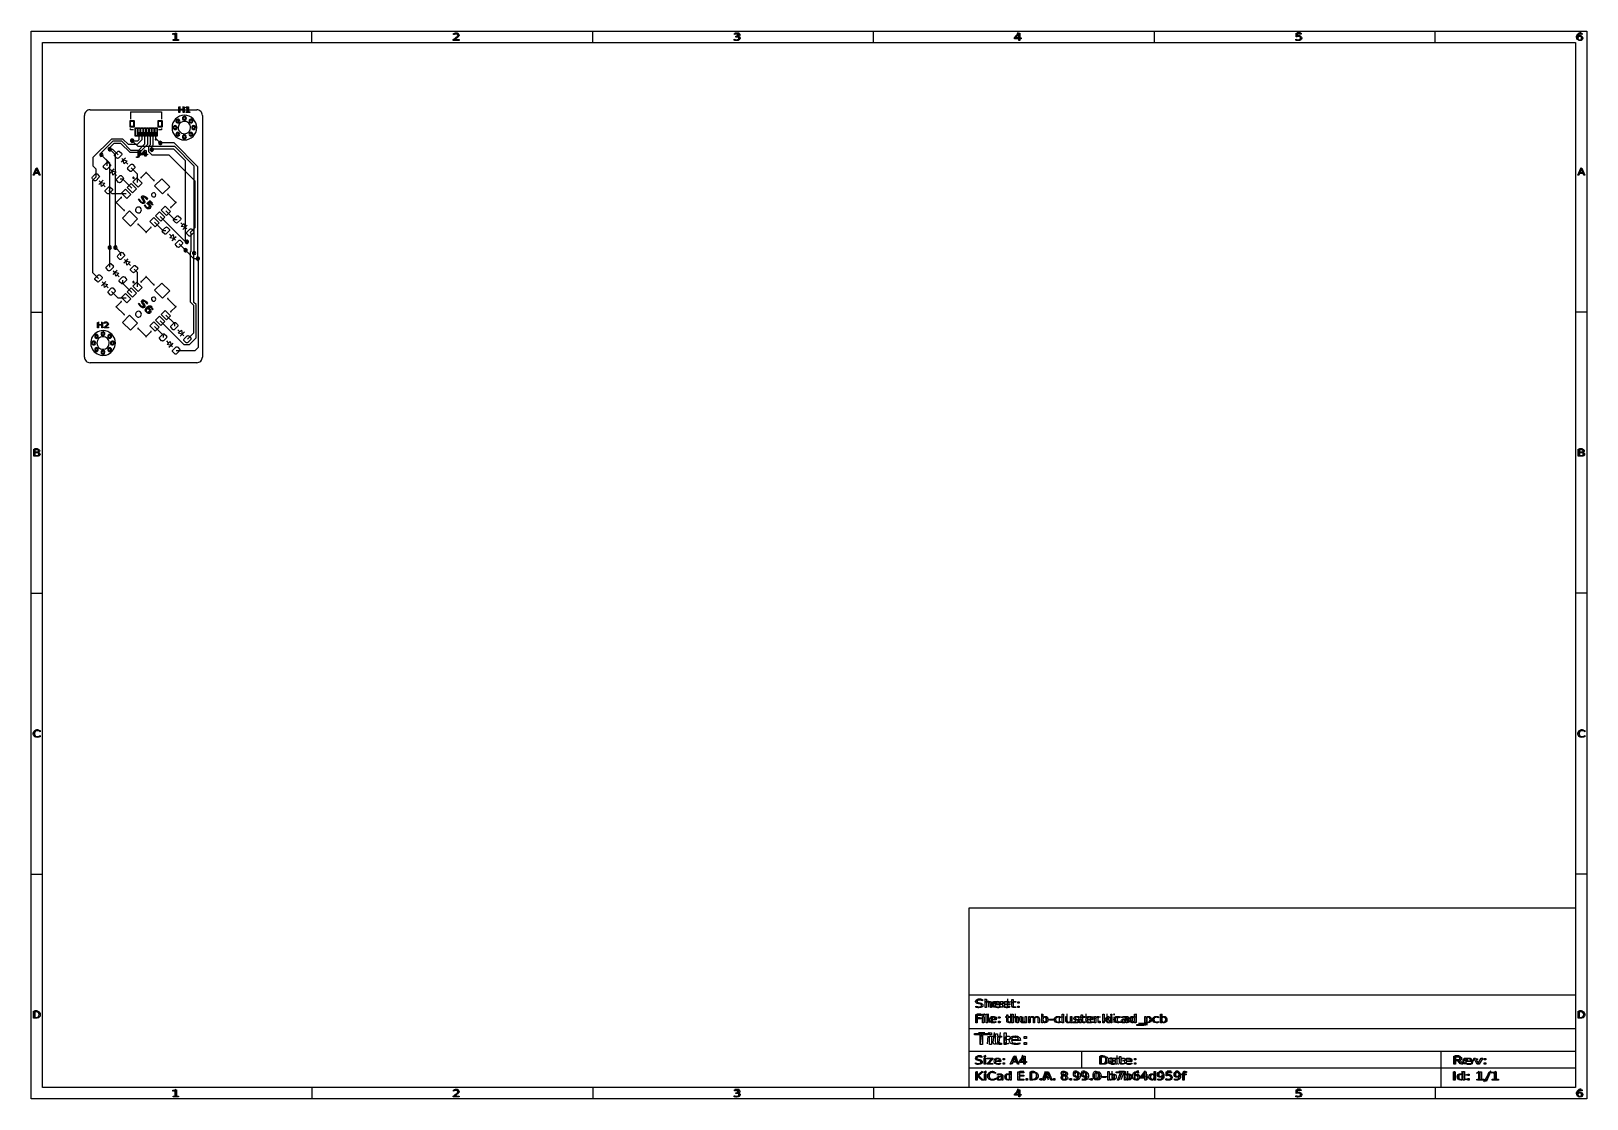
# Model space of a CAD drawing. Header units: millimetres. Extents: x 10 to 287, y 10 to 200.
import ezdxf

# ---------------------------------------------------------------- set-up
doc = ezdxf.new("R2010")
doc.units = ezdxf.units.MM
doc.layers.get('0').update_dxf_attribs({"linetype": 'CONTINUOUS'})

msp = doc.modelspace()

# ---------------------------------------------------------------- linework, layer by layer
at = {"color": 7}
for points in [[(10, 200.0072), (287.0022, 200.0072), (287.0022, 10), (10, 10)], [(35.278386, 198.501078), (35.640069, 198.501078), (35.640069, 199.465057), (35.246602, 199.404117), (35.246602, 199.559844), (35.637877, 199.620784), (35.859271, 199.620784), (35.859271, 198.501079), (36.220954, 198.501079), (36.220954, 198.3572), (35.278386, 198.3572)], [(185.79021, 199.620783), (186.0686, 199.620783), (186.0686, 198.797296), (186.30205, 198.797296), (186.30205, 198.655111), (186.0686, 198.655111), (186.0686, 198.3572), (185.8483, 198.3572), (185.8483, 198.655111), (185.10959, 198.655111), (185.10959, 198.820147)], [(185.84831, 199.471827), (185.28935, 198.797296), (185.84831, 198.797296)], [(286.1804, 199.592857)], [(12, 198.0072), (285.0022, 198.0072), (285.0022, 12), (12, 12)], [(85.430723, 198.501093)], [(135.91081, 199.038499)], [(285.7409, 199.057122)], [(36.321776, 186.512481), (36.481642, 186.512481), (36.481642, 186.114054), (37.062542, 186.114054), (37.062542, 186.512481), (37.222409, 186.512481), (37.222409, 185.5405), (37.062542, 185.5405), (37.062542, 186.003379), (36.481642, 186.003379), (36.481642, 185.5405), (36.321776, 185.5405)], [(37.582504, 185.651175), (37.843671, 185.651175), (37.843671, 186.392693), (37.559553, 186.345823), (37.559553, 186.465612), (37.842089, 186.512482), (38.001955, 186.512482), (38.001955, 185.651176), (38.263123, 185.651176), (38.263123, 185.5405), (37.582504, 185.5405)], [(28.3365, 183.0072), (28.3287, 182.9682), (28.3066, 182.9351), (28.2735, 182.913), (28.2345, 182.9052), (27.7145, 182.9052), (27.6754, 182.913), (27.6423, 182.9351), (27.6202, 182.9682), (27.6125, 183.0072), (27.6125, 184.0072), (27.6202, 184.0462), (27.6423, 184.0793), (27.6754, 184.1014), (27.7145, 184.1092), (28.2345, 184.1092), (28.2735, 184.1014), (28.3066, 184.0793), (28.3287, 184.0462), (28.3365, 184.0072)], [(28.2345, 184.0072), (28.2345, 183.0072), (27.7145, 183.0072), (27.7145, 184.0072)], [(28.2345, 184.0072), (28.2345, 183.0072), (27.7145, 183.0072), (27.7145, 184.0072)], [(33.3165, 183.0072), (33.3087, 182.9682), (33.2866, 182.9351), (33.2535, 182.913), (33.2145, 182.9052), (32.6945, 182.9052), (32.6554, 182.913), (32.6223, 182.9351), (32.6002, 182.9682), (32.5925, 183.0072), (32.5925, 184.0072), (32.6002, 184.0462), (32.6223, 184.0793), (32.6554, 184.1014), (32.6945, 184.1092), (33.2145, 184.1092), (33.2535, 184.1014), (33.2866, 184.0793), (33.3087, 184.0462), (33.3165, 184.0072)], [(33.2145, 184.0072), (33.2145, 183.0072), (32.6945, 183.0072), (32.6945, 184.0072)], [(33.2145, 184.0072), (33.2145, 183.0072), (32.6945, 183.0072), (32.6945, 184.0072)], [(35.6377, 183.1905)], [(35.6377, 183.1905)], [(35.6377, 183.1905)], [(35.6377, 183.1905)], [(35.6377, 183.0405)], [(35.6377, 183.0405)], [(35.6377, 183.0405)], [(35.6377, 183.0405)], [(36.121, 184.3572)], [(36.121, 184.3572)], [(36.121, 184.3572)], [(36.121, 184.3572)], [(36.121, 184.2072)], [(36.121, 184.2072)], [(36.121, 184.2072)], [(36.121, 184.2072)], [(37.2877, 185.0405)], [(37.2877, 185.0405)], [(37.2877, 185.0405)], [(37.2877, 185.0405)], [(37.2877, 184.8405)], [(37.2877, 184.8405)], [(37.2877, 184.8405)], [(37.2877, 184.8405)], [(37.2877, 184.6905)], [(37.2877, 184.6905)], [(37.2877, 184.6905)], [(37.2877, 184.6905)], [(37.2877, 183.9405)], [(37.2877, 183.9405)], [(37.2877, 183.9405)], [(37.2877, 183.9405)], [(38.4545, 184.3572)], [(38.4545, 184.3572)], [(38.4545, 184.3572)], [(38.4545, 184.3572)], [(38.4545, 184.2072)], [(38.4545, 184.2072)], [(38.4545, 184.2072)], [(38.4545, 184.2072)], [(38.9377, 183.1905)], [(38.9377, 183.1905)], [(38.9377, 183.1905)], [(38.9377, 183.1905)], [(38.9377, 183.0405)], [(38.9377, 183.0405)], [(38.9377, 183.0405)], [(38.9377, 183.0405)], [(28, 180.8072)], [(28, 180.8072)], [(28, 180.6572)], [(28, 180.6572)], [(28.8645, 182.7572), (28.8645, 181.3572), (28.5645, 181.3572), (28.5645, 182.7572)], [(28.8645, 182.7572), (28.8645, 181.3572), (28.5645, 181.3572), (28.5645, 182.7572)], [(29.3645, 182.7572), (29.3645, 181.3572), (29.0645, 181.3572), (29.0645, 182.7572)], [(29.3645, 182.7572), (29.3645, 181.3572), (29.0645, 181.3572), (29.0645, 182.7572)], [(29.8645, 182.7572), (29.8645, 181.3572), (29.5645, 181.3572), (29.5645, 182.7572)], [(29.8645, 182.7572), (29.8645, 181.3572), (29.5645, 181.3572), (29.5645, 182.7572)], [(30.3645, 182.7572), (30.3645, 181.3572), (30.0645, 181.3572), (30.0645, 182.7572)], [(30.3645, 182.7572), (30.3645, 181.3572), (30.0645, 181.3572), (30.0645, 182.7572)], [(30.8645, 182.7572), (30.8645, 181.3572), (30.5645, 181.3572), (30.5645, 182.7572)], [(30.8645, 182.7572), (30.8645, 181.3572), (30.5645, 181.3572), (30.5645, 182.7572)], [(31.3645, 182.7572), (31.3645, 181.3572), (31.0645, 181.3572), (31.0645, 182.7572)], [(31.3645, 182.7572), (31.3645, 181.3572), (31.0645, 181.3572), (31.0645, 182.7572)], [(31.8645, 182.7572), (31.8645, 181.3572), (31.5645, 181.3572), (31.5645, 182.7572)], [(31.8645, 182.7572), (31.8645, 181.3572), (31.5645, 181.3572), (31.5645, 182.7572)], [(32.3645, 182.7572), (32.3645, 181.3572), (32.0645, 181.3572), (32.0645, 182.7572)], [(32.3645, 182.7572), (32.3645, 181.3572), (32.0645, 181.3572), (32.0645, 182.7572)], [(32.2145, 180.8572)], [(33, 180.4072)], [(33, 180.4072)], [(33, 180.2572)], [(33, 180.2572)], [(36.121, 182.0237)], [(36.121, 182.0237)], [(36.121, 182.0237)], [(36.121, 182.0237)], [(36.121, 181.8737)], [(36.121, 181.8737)], [(36.121, 181.8737)], [(36.121, 181.8737)], [(37.2877, 181.5405)], [(37.2877, 181.5405)], [(37.2877, 181.5405)], [(37.2877, 181.5405)], [(37.2877, 181.3905)], [(37.2877, 181.3905)], [(37.2877, 181.3905)], [(37.2877, 181.3905)], [(38.4545, 182.0237)], [(38.4545, 182.0237)], [(38.4545, 182.0237)], [(38.4545, 182.0237)], [(38.4545, 181.8737)], [(38.4545, 181.8737)], [(38.4545, 181.8737)], [(38.4545, 181.8737)], [(22.5, 178.3072)], [(22.5, 178.3072)], [(22.5, 178.1572)], [(22.5, 178.1572)], [(24, 179.3072)], [(24, 179.3072)], [(24, 179.1572)], [(24, 179.1572)], [(25.447, 178.5906), (25.52, 178.6393), (25.6061, 178.6565), (25.6922, 178.6393), (25.7652, 178.5906), (26.0834, 178.2724), (26.1321, 178.1994), (26.1493, 178.1133), (26.1321, 178.0272), (26.0834, 177.9542), (25.553, 177.4238), (25.48, 177.3751), (25.3939, 177.3579), (25.3078, 177.3751), (25.2348, 177.4238), (24.9166, 177.742), (24.8679, 177.815), (24.8507, 177.9011), (24.8679, 177.9872), (24.9166, 178.0602)], [(25.447, 178.5906), (25.52, 178.6393), (25.6061, 178.6565), (25.6922, 178.6393), (25.7652, 178.5906), (26.0834, 178.2724), (26.1321, 178.1994), (26.1493, 178.1133), (26.1321, 178.0272), (26.0834, 177.9542), (25.553, 177.4238), (25.48, 177.3751), (25.3939, 177.3579), (25.3078, 177.3751), (25.2348, 177.4238), (24.9166, 177.742), (24.8679, 177.815), (24.8507, 177.9011), (24.8679, 177.9872), (24.9166, 178.0602)], [(25.447, 178.5906), (25.52, 178.6393), (25.6061, 178.6565), (25.6922, 178.6393), (25.7652, 178.5906), (26.0834, 178.2724), (26.1321, 178.1994), (26.1493, 178.1133), (26.1321, 178.0272), (26.0834, 177.9542), (25.553, 177.4238), (25.48, 177.3751), (25.3939, 177.3579), (25.3078, 177.3751), (25.2348, 177.4238), (24.9166, 177.742), (24.8679, 177.815), (24.8507, 177.9011), (24.8679, 177.9872), (24.9166, 178.0602)], [(30.212165, 178.74418), (30.473797, 178.74418), (30.473797, 178.110733), (30.693197, 178.110733), (30.693197, 178.00136), (30.473797, 178.00136), (30.473797, 177.772199), (30.266757, 177.772199), (30.266757, 178.00136), (29.572505, 178.00136), (29.572505, 178.12831)], [(30.266755, 178.6296), (29.741431, 178.110733), (30.266755, 178.110733)], [(31.5, 179.2072)], [(31.5, 179.2072)], [(31.5, 179.0572)], [(31.5, 179.0572)], [(10.893403, 175.620781), (11.106597, 175.620781), (11.636323, 174.357198), (11.440818, 174.357198), (11.314205, 174.681346), (10.687657, 174.681346), (10.561044, 174.357198), (10.362746, 174.357198)], [(10.999534, 175.45236), (10.744447, 174.823531), (11.255553, 174.823531)], [(21.447, 174.5906), (21.52, 174.6393), (21.6061, 174.6565), (21.6922, 174.6393), (21.7652, 174.5906), (22.0834, 174.2724), (22.1321, 174.1994), (22.1493, 174.1133), (22.1321, 174.0272), (22.0834, 173.9542), (21.553, 173.4238), (21.48, 173.3751), (21.3939, 173.3579), (21.3078, 173.3751), (21.2348, 173.4238), (20.9166, 173.742), (20.8679, 173.815), (20.8507, 173.9011), (20.8679, 173.9872), (20.9166, 174.0602)], [(21.447, 174.5906), (21.52, 174.6393), (21.6061, 174.6565), (21.6922, 174.6393), (21.7652, 174.5906), (22.0834, 174.2724), (22.1321, 174.1994), (22.1493, 174.1133), (22.1321, 174.0272), (22.0834, 173.9542), (21.553, 173.4238), (21.48, 173.3751), (21.3939, 173.3579), (21.3078, 173.3751), (21.2348, 173.4238), (20.9166, 173.742), (20.8679, 173.815), (20.8507, 173.9011), (20.8679, 173.9872), (20.9166, 174.0602)], [(21.447, 174.5906), (21.52, 174.6393), (21.6061, 174.6565), (21.6922, 174.6393), (21.7652, 174.5906), (22.0834, 174.2724), (22.1321, 174.1994), (22.1493, 174.1133), (22.1321, 174.0272), (22.0834, 173.9542), (21.553, 173.4238), (21.48, 173.3751), (21.3939, 173.3579), (21.3078, 173.3751), (21.2348, 173.4238), (20.9166, 173.742), (20.8679, 173.815), (20.8507, 173.9011), (20.8679, 173.9872), (20.9166, 174.0602)], [(23.447, 176.5906), (23.52, 176.6393), (23.6061, 176.6565), (23.6922, 176.6393), (23.7652, 176.5906), (24.0834, 176.2724), (24.1321, 176.1994), (24.1493, 176.1133), (24.1321, 176.0272), (24.0834, 175.9542), (23.553, 175.4238), (23.48, 175.3751), (23.3939, 175.3579), (23.3078, 175.3751), (23.2348, 175.4238), (22.9166, 175.742), (22.8679, 175.815), (22.8507, 175.9011), (22.8679, 175.9872), (22.9166, 176.0602)], [(23.447, 176.5906), (23.52, 176.6393), (23.6061, 176.6565), (23.6922, 176.6393), (23.7652, 176.5906), (24.0834, 176.2724), (24.1321, 176.1994), (24.1493, 176.1133), (24.1321, 176.0272), (24.0834, 175.9542), (23.553, 175.4238), (23.48, 175.3751), (23.3939, 175.3579), (23.3078, 175.3751), (23.2348, 175.4238), (22.9166, 175.742), (22.8679, 175.815), (22.8507, 175.9011), (22.8679, 175.9872), (22.9166, 176.0602)], [(23.447, 176.5906), (23.52, 176.6393), (23.6061, 176.6565), (23.6922, 176.6393), (23.7652, 176.5906), (24.0834, 176.2724), (24.1321, 176.1994), (24.1493, 176.1133), (24.1321, 176.0272), (24.0834, 175.9542), (23.553, 175.4238), (23.48, 175.3751), (23.3939, 175.3579), (23.3078, 175.3751), (23.2348, 175.4238), (22.9166, 175.742), (22.8679, 175.815), (22.8507, 175.9011), (22.8679, 175.9872), (22.9166, 176.0602)], [(27.7804, 176.2571), (27.8534, 176.3059), (27.9395, 176.323), (28.0256, 176.3059), (28.0986, 176.2571), (28.4168, 175.9389), (28.4656, 175.8659), (28.4827, 175.7798), (28.4656, 175.6937), (28.4168, 175.6207), (27.8865, 175.0904), (27.8135, 175.0416), (27.7274, 175.0245), (27.6413, 175.0416), (27.5683, 175.0904), (27.2501, 175.4086), (27.2013, 175.4816), (27.1842, 175.5677), (27.2013, 175.6538), (27.2501, 175.7268)], [(27.7804, 176.2571), (27.8534, 176.3059), (27.9395, 176.323), (28.0256, 176.3059), (28.0986, 176.2571), (28.4168, 175.9389), (28.4656, 175.8659), (28.4827, 175.7798), (28.4656, 175.6937), (28.4168, 175.6207), (27.8865, 175.0904), (27.8135, 175.0416), (27.7274, 175.0245), (27.6413, 175.0416), (27.5683, 175.0904), (27.2501, 175.4086), (27.2013, 175.4816), (27.1842, 175.5677), (27.2013, 175.6538), (27.2501, 175.7268)], [(27.7804, 176.2571), (27.8534, 176.3059), (27.9395, 176.323), (28.0256, 176.3059), (28.0986, 176.2571), (28.4168, 175.9389), (28.4656, 175.8659), (28.4827, 175.7798), (28.4656, 175.6937), (28.4168, 175.6207), (27.8865, 175.0904), (27.8135, 175.0416), (27.7274, 175.0245), (27.6413, 175.0416), (27.5683, 175.0904), (27.2501, 175.4086), (27.2013, 175.4816), (27.1842, 175.5677), (27.2013, 175.6538), (27.2501, 175.7268)], [(29.5806, 173.9469), (30.4645, 174.8308)], [(30.4645, 174.8808), (30.4645, 174.8808)], [(285.8956, 175.620781), (286.10879, 175.620781), (286.63852, 174.357198), (286.44302, 174.357198), (286.3164, 174.681346), (285.68985, 174.681346), (285.56324, 174.357198), (285.36494, 174.357198)], [(286.00173, 175.45236), (285.74664, 174.823531), (286.25775, 174.823531)], [(23.7804, 172.2571), (23.8534, 172.3059), (23.9395, 172.323), (24.0256, 172.3059), (24.0986, 172.2571), (24.4168, 171.9389), (24.4656, 171.8659), (24.4827, 171.7798), (24.4656, 171.6937), (24.4168, 171.6207), (23.8865, 171.0904), (23.8135, 171.0416), (23.7274, 171.0245), (23.6413, 171.0416), (23.5683, 171.0904), (23.2501, 171.4086), (23.2013, 171.4816), (23.1842, 171.5677), (23.2013, 171.6538), (23.2501, 171.7268)], [(23.7804, 172.2571), (23.8534, 172.3059), (23.9395, 172.323), (24.0256, 172.3059), (24.0986, 172.2571), (24.4168, 171.9389), (24.4656, 171.8659), (24.4827, 171.7798), (24.4656, 171.6937), (24.4168, 171.6207), (23.8865, 171.0904), (23.8135, 171.0416), (23.7274, 171.0245), (23.6413, 171.0416), (23.5683, 171.0904), (23.2501, 171.4086), (23.2013, 171.4816), (23.1842, 171.5677), (23.2013, 171.6538), (23.2501, 171.7268)], [(23.7804, 172.2571), (23.8534, 172.3059), (23.9395, 172.323), (24.0256, 172.3059), (24.0986, 172.2571), (24.4168, 171.9389), (24.4656, 171.8659), (24.4827, 171.7798), (24.4656, 171.6937), (24.4168, 171.6207), (23.8865, 171.0904), (23.8135, 171.0416), (23.7274, 171.0245), (23.6413, 171.0416), (23.5683, 171.0904), (23.2501, 171.4086), (23.2013, 171.4816), (23.1842, 171.5677), (23.2013, 171.6538), (23.2501, 171.7268)], [(25.7804, 174.2571), (25.8534, 174.3059), (25.9395, 174.323), (26.0256, 174.3059), (26.0986, 174.2571), (26.4168, 173.9389), (26.4656, 173.8659), (26.4827, 173.7798), (26.4656, 173.6937), (26.4168, 173.6207), (25.8865, 173.0904), (25.8135, 173.0416), (25.7274, 173.0245), (25.6413, 173.0416), (25.5683, 173.0904), (25.2501, 173.4086), (25.2013, 173.4816), (25.1842, 173.5677), (25.2013, 173.6538), (25.2501, 173.7268)], [(25.7804, 174.2571), (25.8534, 174.3059), (25.9395, 174.323), (26.0256, 174.3059), (26.0986, 174.2571), (26.4168, 173.9389), (26.4656, 173.8659), (26.4827, 173.7798), (26.4656, 173.6937), (26.4168, 173.6207), (25.8865, 173.0904), (25.8135, 173.0416), (25.7274, 173.0245), (25.6413, 173.0416), (25.5683, 173.0904), (25.2501, 173.4086), (25.2013, 173.4816), (25.1842, 173.5677), (25.2013, 173.6538), (25.2501, 173.7268)], [(25.7804, 174.2571), (25.8534, 174.3059), (25.9395, 174.323), (26.0256, 174.3059), (26.0986, 174.2571), (26.4168, 173.9389), (26.4656, 173.8659), (26.4827, 173.7798), (26.4656, 173.6937), (26.4168, 173.6207), (25.8865, 173.0904), (25.8135, 173.0416), (25.7274, 173.0245), (25.6413, 173.0416), (25.5683, 173.0904), (25.2501, 173.4086), (25.2013, 173.4816), (25.1842, 173.5677), (25.2013, 173.6538), (25.2501, 173.7268)], [(27.0527, 170.2169), (26.0981, 171.1715), (26.8052, 171.8786), (27.7598, 170.924)], [(27.0527, 170.2169), (26.0981, 171.1715), (26.8052, 171.8786), (27.7598, 170.924)], [(27.0527, 170.2169), (26.0981, 171.1715), (26.8052, 171.8786), (27.7598, 170.924)], [(28.0603, 171.2245), (27.1057, 172.1791), (27.8128, 172.8862), (28.7674, 171.9316)], [(28.0603, 171.2245), (27.1057, 172.1791), (27.8128, 172.8862), (28.7674, 171.9316)], [(28.0603, 171.2245), (27.1057, 172.1791), (27.8128, 172.8862), (28.7674, 171.9316)], [(29.0679, 172.2322), (28.1133, 173.1868), (28.8204, 173.8939), (29.775, 172.9393)], [(29.0679, 172.2322), (28.1133, 173.1868), (28.8204, 173.8939), (29.775, 172.9393)], [(29.0679, 172.2322), (28.1133, 173.1868), (28.8204, 173.8939), (29.775, 172.9393)], [(28.2017, 174.0115)], [(28.2724, 173.9408)], [(29.5806, 173.9969)], [(31.8787, 173.4666)], [(33.399, 171.0478), (31.9847, 172.462), (33.2575, 173.7348), (34.6718, 172.3206)], [(33.399, 171.0478), (31.9847, 172.462), (33.2575, 173.7348), (34.6718, 172.3206)], [(33.399, 171.0478), (31.9847, 172.462), (33.2575, 173.7348), (34.6718, 172.3206)], [(25.1612, 169.5775), (25.1612, 169.5775)], [(26.045, 170.4614)], [(30.696279, 170.086071)], [(31.808, 171.246)], [(31.808, 171.246)], [(31.808, 171.246)], [(31.808, 171.246)], [(31.808, 171.246)], [(31.808, 171.246)], [(34.3536, 170.9917)], [(35.7678, 169.5775), (35.7678, 169.5775)], [(27.6714, 165.3202), (26.2572, 166.7344), (27.53, 168.0072), (28.9442, 166.593)], [(27.6714, 165.3202), (26.2572, 166.7344), (27.53, 168.0072), (28.9442, 166.593)], [(27.6714, 165.3202), (26.2572, 166.7344), (27.53, 168.0072), (28.9442, 166.593)], [(26.5754, 168.1633)], [(29.121, 168.709)], [(29.121, 168.709)], [(29.121, 168.709)], [(29.121, 168.709)], [(29.121, 168.709)], [(29.121, 168.709)], [(32.1085, 165.1611), (31.1539, 166.1157), (31.861, 166.8228), (32.8156, 165.8682)], [(32.1085, 165.1611), (31.1539, 166.1157), (31.861, 166.8228), (32.8156, 165.8682)], [(32.1085, 165.1611), (31.1539, 166.1157), (31.861, 166.8228), (32.8156, 165.8682)], [(33.1161, 166.1687), (32.1615, 167.1233), (32.8686, 167.8304), (33.8232, 166.8758)], [(33.1161, 166.1687), (32.1615, 167.1233), (32.8686, 167.8304), (33.8232, 166.8758)], [(33.1161, 166.1687), (32.1615, 167.1233), (32.8686, 167.8304), (33.8232, 166.8758)], [(34.1237, 167.1764), (33.1692, 168.1309), (33.8763, 168.8381), (34.8308, 167.8835)], [(34.1237, 167.1764), (33.1692, 168.1309), (33.8763, 168.8381), (34.8308, 167.8835)], [(34.1237, 167.1764), (33.1692, 168.1309), (33.8763, 168.8381), (34.8308, 167.8835)], [(34.8839, 168.6936)], [(36.053, 165.9238), (35.98, 165.8751), (35.8939, 165.8579), (35.8078, 165.8751), (35.7348, 165.9238), (35.4166, 166.242), (35.3679, 166.315), (35.3507, 166.4011), (35.3679, 166.4872), (35.4166, 166.5602), (35.947, 167.0906), (36.02, 167.1393), (36.1061, 167.1565), (36.1922, 167.1393), (36.2652, 167.0906), (36.5834, 166.7724), (36.6321, 166.6994), (36.6493, 166.6133), (36.6321, 166.5272), (36.5834, 166.4542)], [(36.053, 165.9238), (35.98, 165.8751), (35.8939, 165.8579), (35.8078, 165.8751), (35.7348, 165.9238), (35.4166, 166.242), (35.3679, 166.315), (35.3507, 166.4011), (35.3679, 166.4872), (35.4166, 166.5602), (35.947, 167.0906), (36.02, 167.1393), (36.1061, 167.1565), (36.1922, 167.1393), (36.2652, 167.0906), (36.5834, 166.7724), (36.6321, 166.6994), (36.6493, 166.6133), (36.6321, 166.5272), (36.5834, 166.4542)], [(36.053, 165.9238), (35.98, 165.8751), (35.8939, 165.8579), (35.8078, 165.8751), (35.7348, 165.9238), (35.4166, 166.242), (35.3679, 166.315), (35.3507, 166.4011), (35.3679, 166.4872), (35.4166, 166.5602), (35.947, 167.0906), (36.02, 167.1393), (36.1061, 167.1565), (36.1922, 167.1393), (36.2652, 167.0906), (36.5834, 166.7724), (36.6321, 166.6994), (36.6493, 166.6133), (36.6321, 166.5272), (36.5834, 166.4542)], [(29.0503, 165.6884)], [(30.4645, 164.2242), (31.3483, 165.1081)], [(30.4645, 164.2742), (30.4645, 164.2742)], [(31.3483, 165.1581)], [(34.053, 163.9238), (33.98, 163.8751), (33.8939, 163.8579), (33.8078, 163.8751), (33.7348, 163.9238), (33.4166, 164.242), (33.3679, 164.315), (33.3507, 164.4011), (33.3679, 164.4872), (33.4166, 164.5602), (33.947, 165.0906), (34.02, 165.1393), (34.1061, 165.1565), (34.1922, 165.1393), (34.2652, 165.0906), (34.5834, 164.7724), (34.6321, 164.6994), (34.6493, 164.6133), (34.6321, 164.5272), (34.5834, 164.4542)], [(34.053, 163.9238), (33.98, 163.8751), (33.8939, 163.8579), (33.8078, 163.8751), (33.7348, 163.9238), (33.4166, 164.242), (33.3679, 164.315), (33.3507, 164.4011), (33.3679, 164.4872), (33.4166, 164.5602), (33.947, 165.0906), (34.02, 165.1393), (34.1061, 165.1565), (34.1922, 165.1393), (34.2652, 165.0906), (34.5834, 164.7724), (34.6321, 164.6994), (34.6493, 164.6133), (34.6321, 164.5272), (34.5834, 164.4542)], [(34.053, 163.9238), (33.98, 163.8751), (33.8939, 163.8579), (33.8078, 163.8751), (33.7348, 163.9238), (33.4166, 164.242), (33.3679, 164.315), (33.3507, 164.4011), (33.3679, 164.4872), (33.4166, 164.5602), (33.947, 165.0906), (34.02, 165.1393), (34.1061, 165.1565), (34.1922, 165.1393), (34.2652, 165.0906), (34.5834, 164.7724), (34.6321, 164.6994), (34.6493, 164.6133), (34.6321, 164.5272), (34.5834, 164.4542)], [(38.3865, 163.5904), (38.3135, 163.5416), (38.2274, 163.5245), (38.1413, 163.5416), (38.0683, 163.5904), (37.7501, 163.9086), (37.7013, 163.9816), (37.6842, 164.0677), (37.7013, 164.1538), (37.7501, 164.2268), (38.2804, 164.7571), (38.3534, 164.8059), (38.4395, 164.823), (38.5256, 164.8059), (38.5986, 164.7571), (38.9168, 164.4389), (38.9656, 164.3659), (38.9827, 164.2798), (38.9656, 164.1937), (38.9168, 164.1207)], [(38.3865, 163.5904), (38.3135, 163.5416), (38.2274, 163.5245), (38.1413, 163.5416), (38.0683, 163.5904), (37.7501, 163.9086), (37.7013, 163.9816), (37.6842, 164.0677), (37.7013, 164.1538), (37.7501, 164.2268), (38.2804, 164.7571), (38.3534, 164.8059), (38.4395, 164.823), (38.5256, 164.8059), (38.5986, 164.7571), (38.9168, 164.4389), (38.9656, 164.3659), (38.9827, 164.2798), (38.9656, 164.1937), (38.9168, 164.1207)], [(38.3865, 163.5904), (38.3135, 163.5416), (38.2274, 163.5245), (38.1413, 163.5416), (38.0683, 163.5904), (37.7501, 163.9086), (37.7013, 163.9816), (37.6842, 164.0677), (37.7013, 164.1538), (37.7501, 164.2268), (38.2804, 164.7571), (38.3534, 164.8059), (38.4395, 164.823), (38.5256, 164.8059), (38.5986, 164.7571), (38.9168, 164.4389), (38.9656, 164.3659), (38.9827, 164.2798), (38.9656, 164.1937), (38.9168, 164.1207)], [(24, 161.8072)], [(24, 161.8072)], [(24, 161.6572)], [(24, 161.6572)], [(25, 161.8072)], [(25, 161.8072)], [(25, 161.6572)], [(25, 161.6572)], [(36.3865, 161.5904), (36.3135, 161.5416), (36.2274, 161.5245), (36.1413, 161.5416), (36.0683, 161.5904), (35.7501, 161.9086), (35.7013, 161.9816), (35.6842, 162.0677), (35.7013, 162.1538), (35.7501, 162.2268), (36.2804, 162.7571), (36.3534, 162.8059), (36.4395, 162.823), (36.5256, 162.8059), (36.5986, 162.7571), (36.9168, 162.4389), (36.9656, 162.3659), (36.9827, 162.2798), (36.9656, 162.1937), (36.9168, 162.1207)], [(36.3865, 161.5904), (36.3135, 161.5416), (36.2274, 161.5245), (36.1413, 161.5416), (36.0683, 161.5904), (35.7501, 161.9086), (35.7013, 161.9816), (35.6842, 162.0677), (35.7013, 162.1538), (35.7501, 162.2268), (36.2804, 162.7571), (36.3534, 162.8059), (36.4395, 162.823), (36.5256, 162.8059), (36.5986, 162.7571), (36.9168, 162.4389), (36.9656, 162.3659), (36.9827, 162.2798), (36.9656, 162.1937), (36.9168, 162.1207)], [(36.3865, 161.5904), (36.3135, 161.5416), (36.2274, 161.5245), (36.1413, 161.5416), (36.0683, 161.5904), (35.7501, 161.9086), (35.7013, 161.9816), (35.6842, 162.0677), (35.7013, 162.1538), (35.7501, 162.2268), (36.2804, 162.7571), (36.3534, 162.8059), (36.4395, 162.823), (36.5256, 162.8059), (36.5986, 162.7571), (36.9168, 162.4389), (36.9656, 162.3659), (36.9827, 162.2798), (36.9656, 162.1937), (36.9168, 162.1207)], [(37.5, 161.3072)], [(37.5, 161.3072)], [(37.5, 161.1572)], [(37.5, 161.1572)], [(37.7335, 162.8072)], [(37.7335, 162.8072)], [(37.7335, 162.6572)], [(37.7335, 162.6572)], [(39, 160.8072)], [(39, 160.8072)], [(23.947, 158.5906), (24.02, 158.6393), (24.1061, 158.6565), (24.1922, 158.6393), (24.2652, 158.5906), (24.5834, 158.2724), (24.6321, 158.1994), (24.6493, 158.1133), (24.6321, 158.0272), (24.5834, 157.9542), (24.053, 157.4238), (23.98, 157.3751), (23.8939, 157.3579), (23.8078, 157.3751), (23.7348, 157.4238), (23.4166, 157.742), (23.3679, 157.815), (23.3507, 157.9011), (23.3679, 157.9872), (23.4166, 158.0602)], [(23.947, 158.5906), (24.02, 158.6393), (24.1061, 158.6565), (24.1922, 158.6393), (24.2652, 158.5906), (24.5834, 158.2724), (24.6321, 158.1994), (24.6493, 158.1133), (24.6321, 158.0272), (24.5834, 157.9542), (24.053, 157.4238), (23.98, 157.3751), (23.8939, 157.3579), (23.8078, 157.3751), (23.7348, 157.4238), (23.4166, 157.742), (23.3679, 157.815), (23.3507, 157.9011), (23.3679, 157.9872), (23.4166, 158.0602)], [(23.947, 158.5906), (24.02, 158.6393), (24.1061, 158.6565), (24.1922, 158.6393), (24.2652, 158.5906), (24.5834, 158.2724), (24.6321, 158.1994), (24.6493, 158.1133), (24.6321, 158.0272), (24.5834, 157.9542), (24.053, 157.4238), (23.98, 157.3751), (23.8939, 157.3579), (23.8078, 157.3751), (23.7348, 157.4238), (23.4166, 157.742), (23.3679, 157.815), (23.3507, 157.9011), (23.3679, 157.9872), (23.4166, 158.0602)], [(25.947, 160.5906), (26.02, 160.6393), (26.1061, 160.6565), (26.1922, 160.6393), (26.2652, 160.5906), (26.5834, 160.2724), (26.6321, 160.1994), (26.6493, 160.1133), (26.6321, 160.0272), (26.5834, 159.9542), (26.053, 159.4238), (25.98, 159.3751), (25.8939, 159.3579), (25.8078, 159.3751), (25.7348, 159.4238), (25.4166, 159.742), (25.3679, 159.815), (25.3507, 159.9011), (25.3679, 159.9872), (25.4166, 160.0602)], [(25.947, 160.5906), (26.02, 160.6393), (26.1061, 160.6565), (26.1922, 160.6393), (26.2652, 160.5906), (26.5834, 160.2724), (26.6321, 160.1994), (26.6493, 160.1133), (26.6321, 160.0272), (26.5834, 159.9542), (26.053, 159.4238), (25.98, 159.3751), (25.8939, 159.3579), (25.8078, 159.3751), (25.7348, 159.4238), (25.4166, 159.742), (25.3679, 159.815), (25.3507, 159.9011), (25.3679, 159.9872), (25.4166, 160.0602)], [(25.947, 160.5906), (26.02, 160.6393), (26.1061, 160.6565), (26.1922, 160.6393), (26.2652, 160.5906), (26.5834, 160.2724), (26.6321, 160.1994), (26.6493, 160.1133), (26.6321, 160.0272), (26.5834, 159.9542), (26.053, 159.4238), (25.98, 159.3751), (25.8939, 159.3579), (25.8078, 159.3751), (25.7348, 159.4238), (25.4166, 159.742), (25.3679, 159.815), (25.3507, 159.9011), (25.3679, 159.9872), (25.4166, 160.0602)], [(28.2804, 158.2571), (28.3534, 158.3059), (28.4395, 158.323), (28.5256, 158.3059), (28.5986, 158.2571), (28.9168, 157.9389), (28.9656, 157.8659), (28.9827, 157.7798), (28.9656, 157.6937), (28.9168, 157.6207), (28.3865, 157.0904), (28.3135, 157.0416), (28.2274, 157.0245), (28.1413, 157.0416), (28.0683, 157.0904), (27.7501, 157.4086), (27.7013, 157.4816), (27.6842, 157.5677), (27.7013, 157.6538), (27.7501, 157.7268)], [(28.2804, 158.2571), (28.3534, 158.3059), (28.4395, 158.323), (28.5256, 158.3059), (28.5986, 158.2571), (28.9168, 157.9389), (28.9656, 157.8659), (28.9827, 157.7798), (28.9656, 157.6937), (28.9168, 157.6207), (28.3865, 157.0904), (28.3135, 157.0416), (28.2274, 157.0245), (28.1413, 157.0416), (28.0683, 157.0904), (27.7501, 157.4086), (27.7013, 157.4816), (27.6842, 157.5677), (27.7013, 157.6538), (27.7501, 157.7268)], [(28.2804, 158.2571), (28.3534, 158.3059), (28.4395, 158.323), (28.5256, 158.3059), (28.5986, 158.2571), (28.9168, 157.9389), (28.9656, 157.8659), (28.9827, 157.7798), (28.9656, 157.6937), (28.9168, 157.6207), (28.3865, 157.0904), (28.3135, 157.0416), (28.2274, 157.0245), (28.1413, 157.0416), (28.0683, 157.0904), (27.7501, 157.4086), (27.7013, 157.4816), (27.6842, 157.5677), (27.7013, 157.6538), (27.7501, 157.7268)], [(39, 160.6572)], [(39, 160.6572)], [(39.7, 159.8072)], [(39.7, 159.8072)], [(39.7, 159.6572)], [(39.7, 159.6572)], [(21.947, 156.5906), (22.02, 156.6393), (22.1061, 156.6565), (22.1922, 156.6393), (22.2652, 156.5906), (22.5834, 156.2724), (22.6321, 156.1994), (22.6493, 156.1133), (22.6321, 156.0272), (22.5834, 155.9542), (22.053, 155.4238), (21.98, 155.3751), (21.8939, 155.3579), (21.8078, 155.3751), (21.7348, 155.4238), (21.4166, 155.742), (21.3679, 155.815), (21.3507, 155.9011), (21.3679, 155.9872), (21.4166, 156.0602)], [(21.947, 156.5906), (22.02, 156.6393), (22.1061, 156.6565), (22.1922, 156.6393), (22.2652, 156.5906), (22.5834, 156.2724), (22.6321, 156.1994), (22.6493, 156.1133), (22.6321, 156.0272), (22.5834, 155.9542), (22.053, 155.4238), (21.98, 155.3751), (21.8939, 155.3579), (21.8078, 155.3751), (21.7348, 155.4238), (21.4166, 155.742), (21.3679, 155.815), (21.3507, 155.9011), (21.3679, 155.9872), (21.4166, 156.0602)], [(21.947, 156.5906), (22.02, 156.6393), (22.1061, 156.6565), (22.1922, 156.6393), (22.2652, 156.5906), (22.5834, 156.2724), (22.6321, 156.1994), (22.6493, 156.1133), (22.6321, 156.0272), (22.5834, 155.9542), (22.053, 155.4238), (21.98, 155.3751), (21.8939, 155.3579), (21.8078, 155.3751), (21.7348, 155.4238), (21.4166, 155.742), (21.3679, 155.815), (21.3507, 155.9011), (21.3679, 155.9872), (21.4166, 156.0602)], [(26.2804, 156.2571), (26.3534, 156.3059), (26.4395, 156.323), (26.5256, 156.3059), (26.5986, 156.2571), (26.9168, 155.9389), (26.9656, 155.8659), (26.9827, 155.7798), (26.9656, 155.6937), (26.9168, 155.6207), (26.3865, 155.0904), (26.3135, 155.0416), (26.2274, 155.0245), (26.1413, 155.0416), (26.0683, 155.0904), (25.7501, 155.4086), (25.7013, 155.4816), (25.6842, 155.5677), (25.7013, 155.6538), (25.7501, 155.7268)], [(26.2804, 156.2571), (26.3534, 156.3059), (26.4395, 156.323), (26.5256, 156.3059), (26.5986, 156.2571), (26.9168, 155.9389), (26.9656, 155.8659), (26.9827, 155.7798), (26.9656, 155.6937), (26.9168, 155.6207), (26.3865, 155.0904), (26.3135, 155.0416), (26.2274, 155.0245), (26.1413, 155.0416), (26.0683, 155.0904), (25.7501, 155.4086), (25.7013, 155.4816), (25.6842, 155.5677), (25.7013, 155.6538), (25.7501, 155.7268)], [(26.2804, 156.2571), (26.3534, 156.3059), (26.4395, 156.323), (26.5256, 156.3059), (26.5986, 156.2571), (26.9168, 155.9389), (26.9656, 155.8659), (26.9827, 155.7798), (26.9656, 155.6937), (26.9168, 155.6207), (26.3865, 155.0904), (26.3135, 155.0416), (26.2274, 155.0245), (26.1413, 155.0416), (26.0683, 155.0904), (25.7501, 155.4086), (25.7013, 155.4816), (25.6842, 155.5677), (25.7013, 155.6538), (25.7501, 155.7268)], [(29.0679, 153.6764), (28.1133, 154.6309), (28.8204, 155.3381), (29.775, 154.3835)], [(29.0679, 153.6764), (28.1133, 154.6309), (28.8204, 155.3381), (29.775, 154.3835)], [(29.0679, 153.6764), (28.1133, 154.6309), (28.8204, 155.3381), (29.775, 154.3835)], [(28.2017, 155.4557)], [(28.2724, 155.385)], [(29.5806, 155.3911), (30.4645, 156.275)], [(29.5806, 155.4411)], [(30.4645, 156.325), (30.4645, 156.325)], [(33.399, 152.4919), (31.9847, 153.9062), (33.2575, 155.179), (34.6718, 153.7647)], [(33.399, 152.4919), (31.9847, 153.9062), (33.2575, 155.179), (34.6718, 153.7647)], [(33.399, 152.4919), (31.9847, 153.9062), (33.2575, 155.179), (34.6718, 153.7647)], [(24.2804, 154.2571), (24.3534, 154.3059), (24.4395, 154.323), (24.5256, 154.3059), (24.5986, 154.2571), (24.9168, 153.9389), (24.9656, 153.8659), (24.9827, 153.7798), (24.9656, 153.6937), (24.9168, 153.6207), (24.3865, 153.0904), (24.3135, 153.0416), (24.2274, 153.0245), (24.1413, 153.0416), (24.0683, 153.0904), (23.7501, 153.4086), (23.7013, 153.4816), (23.6842, 153.5677), (23.7013, 153.6538), (23.7501, 153.7268)], [(24.2804, 154.2571), (24.3534, 154.3059), (24.4395, 154.323), (24.5256, 154.3059), (24.5986, 154.2571), (24.9168, 153.9389), (24.9656, 153.8659), (24.9827, 153.7798), (24.9656, 153.6937), (24.9168, 153.6207), (24.3865, 153.0904), (24.3135, 153.0416), (24.2274, 153.0245), (24.1413, 153.0416), (24.0683, 153.0904), (23.7501, 153.4086), (23.7013, 153.4816), (23.6842, 153.5677), (23.7013, 153.6538), (23.7501, 153.7268)], [(24.2804, 154.2571), (24.3534, 154.3059), (24.4395, 154.323), (24.5256, 154.3059), (24.5986, 154.2571), (24.9168, 153.9389), (24.9656, 153.8659), (24.9827, 153.7798), (24.9656, 153.6937), (24.9168, 153.6207), (24.3865, 153.0904), (24.3135, 153.0416), (24.2274, 153.0245), (24.1413, 153.0416), (24.0683, 153.0904), (23.7501, 153.4086), (23.7013, 153.4816), (23.6842, 153.5677), (23.7013, 153.6538), (23.7501, 153.7268)], [(27.0527, 151.6611), (26.0981, 152.6157), (26.8052, 153.3228), (27.7598, 152.3682)], [(27.0527, 151.6611), (26.0981, 152.6157), (26.8052, 153.3228), (27.7598, 152.3682)], [(27.0527, 151.6611), (26.0981, 152.6157), (26.8052, 153.3228), (27.7598, 152.3682)], [(28.0603, 152.6687), (27.1057, 153.6233), (27.8128, 154.3304), (28.7674, 153.3758)], [(28.0603, 152.6687), (27.1057, 153.6233), (27.8128, 154.3304), (28.7674, 153.3758)], [(28.0603, 152.6687), (27.1057, 153.6233), (27.8128, 154.3304), (28.7674, 153.3758)], [(31.808, 152.6902)], [(31.808, 152.6902)], [(31.808, 152.6902)], [(31.808, 152.6902)], [(31.808, 152.6902)], [(31.808, 152.6902)], [(31.8787, 154.9108)], [(34.3536, 152.4359)], [(25.1612, 151.0217), (25.1612, 151.0217)], [(26.045, 151.9055)], [(26.5754, 149.6075)], [(29.121, 150.1532)], [(29.121, 150.1532)], [(29.121, 150.1532)], [(29.121, 150.1532)], [(29.121, 150.1532)], [(29.121, 150.1532)], [(30.696247, 151.530278)], [(31.03524, 150.469857)], [(31.724158, 150.521088)], [(34.1237, 148.6205), (33.1692, 149.5751), (33.8763, 150.2822), (34.8308, 149.3276)], [(34.1237, 148.6205), (33.1692, 149.5751), (33.8763, 150.2822), (34.8308, 149.3276)], [(34.1237, 148.6205), (33.1692, 149.5751), (33.8763, 150.2822), (34.8308, 149.3276)], [(34.8839, 150.1378)], [(35.7678, 151.0217), (35.7678, 151.0217)], [(21.838575, 148.179182), (21.998442, 148.179182), (21.998442, 147.780754), (22.579342, 147.780754), (22.579342, 148.179182), (22.739209, 148.179182), (22.739209, 147.207201), (22.579342, 147.207201), (22.579342, 147.67008), (21.998442, 147.67008), (21.998442, 147.207201), (21.838575, 147.207201)], [(23.209302, 147.317889)], [(27.6714, 146.7644), (26.2572, 148.1786), (27.53, 149.4514), (28.9442, 148.0372)], [(27.6714, 146.7644), (26.2572, 148.1786), (27.53, 149.4514), (28.9442, 148.0372)], [(27.6714, 146.7644), (26.2572, 148.1786), (27.53, 149.4514), (28.9442, 148.0372)], [(29.0503, 147.1326)], [(32.1085, 146.6053), (31.1539, 147.5599), (31.861, 148.267), (32.8156, 147.3124)], [(32.1085, 146.6053), (31.1539, 147.5599), (31.861, 148.267), (32.8156, 147.3124)], [(32.1085, 146.6053), (31.1539, 147.5599), (31.861, 148.267), (32.8156, 147.3124)], [(33.1161, 147.6129), (32.1615, 148.5675), (32.8686, 149.2746), (33.8232, 148.32)], [(33.1161, 147.6129), (32.1615, 148.5675), (32.8686, 149.2746), (33.8232, 148.32)], [(33.1161, 147.6129), (32.1615, 148.5675), (32.8686, 149.2746), (33.8232, 148.32)], [(35.553, 146.9238), (35.48, 146.8751), (35.3939, 146.8579), (35.3078, 146.8751), (35.2348, 146.9238), (34.9166, 147.242), (34.8679, 147.315), (34.8507, 147.4011), (34.8679, 147.4872), (34.9166, 147.5602), (35.447, 148.0906), (35.52, 148.1393), (35.6061, 148.1565), (35.6922, 148.1393), (35.7652, 148.0906), (36.0834, 147.7724), (36.1321, 147.6994), (36.1493, 147.6133), (36.1321, 147.5272), (36.0834, 147.4542)], [(35.553, 146.9238), (35.48, 146.8751), (35.3939, 146.8579), (35.3078, 146.8751), (35.2348, 146.9238), (34.9166, 147.242), (34.8679, 147.315), (34.8507, 147.4011), (34.8679, 147.4872), (34.9166, 147.5602), (35.447, 148.0906), (35.52, 148.1393), (35.6061, 148.1565), (35.6922, 148.1393), (35.7652, 148.0906), (36.0834, 147.7724), (36.1321, 147.6994), (36.1493, 147.6133), (36.1321, 147.5272), (36.0834, 147.4542)], [(35.553, 146.9238), (35.48, 146.8751), (35.3939, 146.8579), (35.3078, 146.8751), (35.2348, 146.9238), (34.9166, 147.242), (34.8679, 147.315), (34.8507, 147.4011), (34.8679, 147.4872), (34.9166, 147.5602), (35.447, 148.0906), (35.52, 148.1393), (35.6061, 148.1565), (35.6922, 148.1393), (35.7652, 148.0906), (36.0834, 147.7724), (36.1321, 147.6994), (36.1493, 147.6133), (36.1321, 147.5272), (36.0834, 147.4542)], [(21.1545, 144.8572)], [(21.1545, 144.8572)], [(21.1545, 144.8572)], [(21.1545, 144.8572)], [(21.1545, 144.7072)], [(21.1545, 144.7072)], [(21.1545, 144.7072)], [(21.1545, 144.7072)], [(21.6377, 146.0239)], [(21.6377, 146.0239)], [(21.6377, 146.0239)], [(21.6377, 146.0239)], [(21.6377, 145.8739)], [(21.6377, 145.8739)], [(21.6377, 145.8739)], [(21.6377, 145.8739)], [(22.8045, 146.7072)], [(22.8045, 146.7072)], [(22.8045, 146.7072)], [(22.8045, 146.7072)], [(22.8045, 146.5072)], [(22.8045, 146.5072)], [(22.8045, 146.5072)], [(22.8045, 146.5072)], [(22.8045, 146.3572)], [(22.8045, 146.3572)], [(22.8045, 146.3572)], [(22.8045, 146.3572)], [(22.8045, 145.6072)], [(22.8045, 145.6072)], [(22.8045, 145.6072)], [(22.8045, 145.6072)], [(23.9712, 146.0239)], [(23.9712, 146.0239)], [(23.9712, 146.0239)], [(23.9712, 146.0239)], [(23.9712, 145.8739)], [(23.9712, 145.8739)], [(23.9712, 145.8739)], [(23.9712, 145.8739)], [(24.4545, 144.8572)], [(24.4545, 144.8572)], [(24.4545, 144.8572)], [(24.4545, 144.8572)], [(24.4545, 144.7072)], [(24.4545, 144.7072)], [(24.4545, 144.7072)], [(24.4545, 144.7072)], [(30.4645, 145.6684), (31.3483, 146.5522)], [(30.4645, 145.7184), (30.4645, 145.7184)], [(31.3483, 146.6022)], [(33.553, 144.9238), (33.48, 144.8751), (33.3939, 144.8579), (33.3078, 144.8751), (33.2348, 144.9238), (32.9166, 145.242), (32.8679, 145.315), (32.8507, 145.4011), (32.8679, 145.4872), (32.9166, 145.5602), (33.447, 146.0906), (33.52, 146.1393), (33.6061, 146.1565), (33.6922, 146.1393), (33.7652, 146.0906), (34.0834, 145.7724), (34.1321, 145.6994), (34.1493, 145.6133), (34.1321, 145.5272), (34.0834, 145.4542)], [(33.553, 144.9238), (33.48, 144.8751), (33.3939, 144.8579), (33.3078, 144.8751), (33.2348, 144.9238), (32.9166, 145.242), (32.8679, 145.315), (32.8507, 145.4011), (32.8679, 145.4872), (32.9166, 145.5602), (33.447, 146.0906), (33.52, 146.1393), (33.6061, 146.1565), (33.6922, 146.1393), (33.7652, 146.0906), (34.0834, 145.7724), (34.1321, 145.6994), (34.1493, 145.6133), (34.1321, 145.5272), (34.0834, 145.4542)], [(33.553, 144.9238), (33.48, 144.8751), (33.3939, 144.8579), (33.3078, 144.8751), (33.2348, 144.9238), (32.9166, 145.242), (32.8679, 145.315), (32.8507, 145.4011), (32.8679, 145.4872), (32.9166, 145.5602), (33.447, 146.0906), (33.52, 146.1393), (33.6061, 146.1565), (33.6922, 146.1393), (33.7652, 146.0906), (34.0834, 145.7724), (34.1321, 145.6994), (34.1493, 145.6133), (34.1321, 145.5272), (34.0834, 145.4542)], [(37.8865, 144.5904), (37.8135, 144.5416), (37.7274, 144.5245), (37.6413, 144.5416), (37.5683, 144.5904), (37.2501, 144.9086), (37.2013, 144.9816), (37.1842, 145.0677), (37.2013, 145.1538), (37.2501, 145.2268), (37.7804, 145.7571), (37.8534, 145.8059), (37.9395, 145.823), (38.0256, 145.8059), (38.0986, 145.7571), (38.4168, 145.4389), (38.4656, 145.3659), (38.4827, 145.2798), (38.4656, 145.1937), (38.4168, 145.1207)], [(37.8865, 144.5904), (37.8135, 144.5416), (37.7274, 144.5245), (37.6413, 144.5416), (37.5683, 144.5904), (37.2501, 144.9086), (37.2013, 144.9816), (37.1842, 145.0677), (37.2013, 145.1538), (37.2501, 145.2268), (37.7804, 145.7571), (37.8534, 145.8059), (37.9395, 145.823), (38.0256, 145.8059), (38.0986, 145.7571), (38.4168, 145.4389), (38.4656, 145.3659), (38.4827, 145.2798), (38.4656, 145.1937), (38.4168, 145.1207)], [(37.8865, 144.5904), (37.8135, 144.5416), (37.7274, 144.5245), (37.6413, 144.5416), (37.5683, 144.5904), (37.2501, 144.9086), (37.2013, 144.9816), (37.1842, 145.0677), (37.2013, 145.1538), (37.2501, 145.2268), (37.7804, 145.7571), (37.8534, 145.8059), (37.9395, 145.823), (38.0256, 145.8059), (38.0986, 145.7571), (38.4168, 145.4389), (38.4656, 145.3659), (38.4827, 145.2798), (38.4656, 145.1937), (38.4168, 145.1207)], [(21.6377, 143.6905)], [(21.6377, 143.6905)], [(21.6377, 143.6905)], [(21.6377, 143.6905)], [(21.6377, 143.5405)], [(21.6377, 143.5405)], [(21.6377, 143.5405)], [(21.6377, 143.5405)], [(22.8045, 143.2072)], [(22.8045, 143.2072)], [(22.8045, 143.2072)], [(22.8045, 143.2072)], [(22.8045, 143.0572)], [(22.8045, 143.0572)], [(22.8045, 143.0572)], [(22.8045, 143.0572)], [(23.9712, 143.6905)], [(23.9712, 143.6905)], [(23.9712, 143.6905)], [(23.9712, 143.6905)], [(23.9712, 143.5405)], [(23.9712, 143.5405)], [(23.9712, 143.5405)], [(23.9712, 143.5405)], [(35.8865, 142.5904), (35.8135, 142.5416), (35.7274, 142.5245), (35.6413, 142.5416), (35.5683, 142.5904), (35.2501, 142.9086), (35.2013, 142.9816), (35.1842, 143.0677), (35.2013, 143.1538), (35.2501, 143.2268), (35.7804, 143.7571), (35.8534, 143.8059), (35.9395, 143.823), (36.0256, 143.8059), (36.0986, 143.7571), (36.4168, 143.4389), (36.4656, 143.3659), (36.4827, 143.2798), (36.4656, 143.1937), (36.4168, 143.1207)], [(35.8865, 142.5904), (35.8135, 142.5416), (35.7274, 142.5245), (35.6413, 142.5416), (35.5683, 142.5904), (35.2501, 142.9086), (35.2013, 142.9816), (35.1842, 143.0677), (35.2013, 143.1538), (35.2501, 143.2268), (35.7804, 143.7571), (35.8534, 143.8059), (35.9395, 143.823), (36.0256, 143.8059), (36.0986, 143.7571), (36.4168, 143.4389), (36.4656, 143.3659), (36.4827, 143.2798), (36.4656, 143.1937), (36.4168, 143.1207)], [(35.8865, 142.5904), (35.8135, 142.5416), (35.7274, 142.5245), (35.6413, 142.5416), (35.5683, 142.5904), (35.2501, 142.9086), (35.2013, 142.9816), (35.1842, 143.0677), (35.2013, 143.1538), (35.2501, 143.2268), (35.7804, 143.7571), (35.8534, 143.8059), (35.9395, 143.823), (36.0256, 143.8059), (36.0986, 143.7571), (36.4168, 143.4389), (36.4656, 143.3659), (36.4827, 143.2798), (36.4656, 143.1937), (36.4168, 143.1207)], [(11.629343, 75.52345)], [(286.63154, 75.52345)], [(177.0022, 44), (285.0022, 44), (285.0022, 12), (177.0022, 12)], [(10.6595, 24.4136), (10.6595, 25.7136), (10.969, 25.7136), (11.1548, 25.6517), (11.2786, 25.5279), (11.3405, 25.4041), (11.4024, 25.1565), (11.4024, 24.9707), (11.3405, 24.7231), (11.2786, 24.5993), (11.1548, 24.4755), (10.969, 24.4136)], [(178.23387, 25.00801), (179.22278, 25.00801), (179.22278, 24.84199), (178.46669, 24.84199), (178.46669, 24.41231), (179.14902, 24.41231), (179.14902, 24.24629), (178.46669, 24.24629), (178.46669, 23.55), (178.23387, 23.55)], [(179.41066, 25.06953), (179.62273, 25.06953), (179.62273, 24.84199), (179.41066, 24.84199)], [(180.06648, 25.06953), (180.27855, 25.06953), (180.27855, 23.55), (180.06648, 23.55)], [(181.01667, 26.91005)], [(182.66443, 26.84174)], [(184.23136, 26.84174)], [(185.66398, 27.2841), (185.92638, 27.2841), (185.92638, 27.03605), (185.66398, 27.03605)], [(185.66398, 26.49796), (185.92638, 26.49796), (185.92638, 26.24992), (185.66398, 26.24992)], [(193.58514, 25.0695), (193.79721, 25.0695), (193.79721, 23.54997), (193.58514, 23.54997)], [(200.84062, 25.06947), (201.05385, 25.06947), (201.05385, 24.17201), (201.68662, 24.64369), (201.95748, 24.64369), (201.27284, 24.13197), (201.98629, 23.54994), (201.70967, 23.54994), (201.05385, 24.08412), (201.05385, 23.54994), (200.84062, 23.54994)], [(202.21566, 25.06947), (202.42773, 25.06947), (202.42773, 24.84193), (202.21566, 24.84193)], [(285.6617, 24.4136), (285.6617, 25.7136), (285.9712, 25.7136), (286.157, 25.6517), (286.2808, 25.5279), (286.3427, 25.4041), (286.4046, 25.1565), (286.4046, 24.9707), (286.3427, 24.7231), (286.2808, 24.5993), (286.157, 24.4755), (285.9712, 24.4136)], [(179.41066, 24.64375), (179.62273, 24.64375), (179.62273, 23.55), (179.41066, 23.55)], [(181.82647, 24.14178)], [(182.22872, 24.58415), (182.47192, 24.58415), (182.47192, 24.3361), (182.22872, 24.3361)], [(182.22872, 23.79802), (182.47192, 23.79802), (182.47192, 23.54997), (182.22872, 23.54997)], [(185.71873, 24.21013)], [(186.11989, 23.98154)], [(186.65349, 24.67009)], [(188.64279, 24.43383)], [(190.86388, 24.09587)], [(191.32838, 24.1779), (191.94962, 24.1779), (191.94962, 24.01774), (191.32838, 24.01774)], [(193.21631, 24.60173)], [(194.2191, 23.98154)], [(194.7527, 24.67009)], [(196.55996, 24.61148)], [(198.99652, 24.14175)], [(200.12833, 23.79799), (200.37152, 23.79799), (200.37152, 23.54994), (200.12833, 23.54994)], [(202.21566, 24.64369), (202.42773, 24.64369), (202.42773, 23.54994), (202.21566, 23.54994)], [(203.80046, 24.6017)], [(205.74256, 24.09583)], [(206.46523, 24.4776)], [(208.09499, 23.2179), (208.09499, 23.07825), (206.86864, 23.07825), (206.86864, 23.2179)], [(208.49954, 23.71406)], [(209.22106, 24.09583)], [(210.72173, 24.60169)], [(212.01723, 24.09583)], [(177.99079, 21.64403), (180.39223, 21.64403), (180.39223, 21.42267), (179.3845, 21.42267), (179.3845, 19.69999), (178.99852, 19.69999), (178.99852, 21.42267), (177.99079, 21.42267)], [(180.628, 21.72606), (180.97785, 21.72606), (180.97785, 21.42267), (180.628, 21.42267)], [(180.628, 21.15835), (180.97785, 21.15835), (180.97785, 19.69999), (180.628, 19.69999)], [(183.23669, 21.72606), (183.58654, 21.72606), (183.58654, 19.69999), (183.23669, 19.69999)], [(186.80368, 21.07891), (187.20487, 21.07891), (187.20487, 20.74817), (186.80368, 20.74817)], [(186.80368, 20.03072), (187.20487, 20.03072), (187.20487, 19.69998), (186.80368, 19.69998)], [(179.69706, 17.66954), (179.90593, 17.66954), (179.90593, 17.442), (179.69706, 17.442)], [(179.69706, 17.24376), (179.90593, 17.24376), (179.90593, 16.15001), (179.69706, 16.15001)], [(180.25217, 17.24376), (181.24434, 17.24376), (181.24434, 17.07969), (180.45878, 16.29356), (181.24434, 16.29356), (181.24434, 16.15001), (180.22379, 16.15001), (180.22379, 16.31407), (181.00935, 17.1002), (180.25217, 17.1002)], [(182.65086, 16.74179)], [(183.04704, 17.18415), (183.28657, 17.18415), (183.28657, 16.9361), (183.04704, 16.9361)], [(184.96213, 17.60797), (185.2221, 17.60797), (185.86803, 16.14997), (185.62963, 16.14997), (185.47525, 16.52399), (184.71125, 16.52399), (184.55687, 16.14997), (184.31507, 16.14997)], [(185.09155, 17.41364), (184.7805, 16.68805), (185.40373, 16.68805)], [(186.70577, 17.60797), (186.99411, 17.60797), (186.99411, 16.65778), (187.23591, 16.65778), (187.23591, 16.49372), (186.99411, 16.49372), (186.99411, 16.14997), (186.76593, 16.14997), (186.76593, 16.49372), (186.00081, 16.49372), (186.00081, 16.68415)], [(186.76597, 17.4361), (186.18702, 16.65778), (186.76597, 16.65778)], [(200.458, 16.2139), (200.458, 17.7139), (200.8152, 17.7139), (201.0295, 17.6424), (201.1723, 17.4996), (201.2437, 17.3567), (201.3152, 17.071), (201.3152, 16.8567), (201.2437, 16.571), (201.1723, 16.4282), (201.0295, 16.2853), (200.8152, 16.2139)], [(206.00685, 16.74177)], [(206.44472, 17.18413), (206.70944, 17.18413), (206.70944, 16.93608), (206.44472, 16.93608)], [(264.32715, 16.83355)], [(266.61993, 16.74179)], [(266.86773, 17.24372), (267.15196, 17.24372), (267.66211, 16.32575), (268.17227, 17.24372), (268.4565, 17.24372), (267.84431, 16.14997), (267.47991, 16.14997)], [(268.73198, 17.18415), (269.03953, 17.18415), (269.03953, 16.9361), (268.73198, 16.9361)], [(178.23097, 14.80801), (178.46087, 14.80801), (178.46087, 14.1918), (179.22343, 14.80801), (179.51935, 14.80801), (178.67598, 14.12832), (179.57967, 13.35), (179.27693, 13.35), (178.46087, 14.05215), (178.46087, 13.35), (178.23097, 13.35)], [(179.7504, 14.86954), (179.95982, 14.86954), (179.95982, 14.642), (179.7504, 14.642)], [(179.7504, 14.44375), (179.95982, 14.44375), (179.95982, 13.35), (179.7504, 13.35)], [(181.67956, 14.69563)], [(183.04704, 16.39801), (183.28657, 16.39801), (183.28657, 16.14997), (183.04704, 16.14997)], [(183.57913, 13.89588)], [(184.29275, 14.27765)], [(185.68357, 14.80799), (186.75799, 14.80799), (186.75799, 14.64198), (185.91348, 14.64198), (185.91348, 14.21034), (186.7227, 14.21034), (186.7227, 14.04432), (185.91348, 14.04432), (185.91348, 13.516), (186.77847, 13.516), (186.77847, 13.34998), (185.68357, 13.34998)], [(188.1009, 13.4139), (188.1009, 14.9139), (188.458, 14.9139), (188.6723, 14.8424), (188.8152, 14.6996), (188.8866, 14.5567), (188.958, 14.271), (188.958, 14.0567), (188.8866, 13.771), (188.8152, 13.6282), (188.6723, 13.4853), (188.458, 13.4139)], [(190.87126, 14.80799), (191.1319, 14.80799), (191.7795, 13.34998), (191.54049, 13.34998), (191.3857, 13.72401), (190.61973, 13.72401), (190.46494, 13.34998), (190.22251, 13.34998)], [(191.00101, 14.61366), (190.68915, 13.88807), (191.314, 13.88807)], [(193.66658, 14.43789)], [(193.75074, 14.12637)], [(193.98068, 14.04237)], [(196.17733, 13.99844)], [(197.66034, 13.99844)], [(199.458, 14.9139), (199.6009, 14.9139), (199.7437, 14.8424), (199.8152, 14.771), (199.8866, 14.6282), (199.958, 14.3424), (199.958, 13.9853), (199.8866, 13.6996), (199.8152, 13.5567), (199.7437, 13.4853), (199.6009, 13.4139), (199.458, 13.4139), (199.3152, 13.4853), (199.2437, 13.5567), (199.1723, 13.6996), (199.1009, 13.9853), (199.1009, 14.3424), (199.1723, 14.6282), (199.2437, 14.771), (199.3152, 14.8424)], [(199.9116, 14.83438)], [(199.9116, 14.67813)], [(200.76749, 13.97793), (201.38096, 13.97793), (201.38096, 13.81778), (200.76749, 13.81778)], [(202.62951, 13.89593)], [(203.16558, 14.80804), (204.2582, 14.80804), (204.2582, 14.72404), (203.64132, 13.35001), (203.40117, 13.35001), (203.98163, 14.64201), (203.16558, 14.64201)], [(205.59211, 13.89593)], [(206.44472, 16.39799), (206.70944, 16.39799), (206.70944, 16.14995), (206.44472, 16.14995)], [(206.70636, 14.15765)], [(208.24061, 14.80804), (208.5297, 14.80804), (208.5297, 13.85785), (208.77212, 13.85785), (208.77212, 13.69378), (208.5297, 13.69378), (208.5297, 13.35003), (208.30093, 13.35003), (208.30093, 13.69378), (207.53382, 13.69378), (207.53382, 13.88421)], [(208.30091, 14.63617), (207.72045, 13.85785), (208.30091, 13.85785)], [(209.24787, 13.89593)], [(209.96149, 14.2777)], [(211.09622, 13.99847)], [(214.06224, 13.99847)], [(263.26361, 14.80801), (263.52633, 14.80801), (263.52633, 13.35), (263.26361, 13.35)], [(264.18182, 13.8959)], [(264.99729, 14.27767)], [(265.79064, 14.38418), (266.06507, 14.38418), (266.06507, 14.13614), (265.79064, 14.13614)], [(267.55293, 13.51602), (267.98212, 13.51602), (267.98212, 14.62832), (267.51521, 14.55802), (267.51521, 14.73771), (267.97952, 14.80801), (268.24224, 14.80801), (268.24224, 13.51602), (268.67143, 13.51602), (268.67143, 13.35), (267.55293, 13.35)], [(268.73198, 16.39801), (269.03953, 16.39801), (269.03953, 16.14997), (268.73198, 16.14997)], [(269.59354, 14.80801), (269.81464, 14.80801), (269.13834, 13.16446), (268.91724, 13.16446)], [(270.14499, 13.51602), (270.57418, 13.51602), (270.57418, 14.62832), (270.10727, 14.55802), (270.10727, 14.73771), (270.57158, 14.80801), (270.8343, 14.80801), (270.8343, 13.51602), (271.26349, 13.51602), (271.26349, 13.35), (270.14499, 13.35)], [(35.278386, 10.49388), (35.640069, 10.49388), (35.640069, 11.45786), (35.246602, 11.39696), (35.246602, 11.55269), (35.637877, 11.61359), (35.859271, 11.61359), (35.859271, 10.49388), (36.220954, 10.49388), (36.220954, 10.35), (35.278386, 10.35)], [(185.79021, 11.61359), (186.0686, 11.61359), (186.0686, 10.7901), (186.30205, 10.7901), (186.30205, 10.64791), (186.0686, 10.64791), (186.0686, 10.35), (185.8483, 10.35), (185.8483, 10.64791), (185.10959, 10.64791), (185.10959, 10.81295)], [(185.84831, 11.46463), (185.28935, 10.7901), (185.84831, 10.7901)], [(187.17682, 13.59803), (187.41697, 13.59803), (187.41697, 13.34998), (187.17682, 13.34998)], [(189.71262, 13.59803), (189.95277, 13.59803), (189.95277, 13.34998), (189.71262, 13.34998)], [(192.00713, 13.59803), (192.24728, 13.59803), (192.24728, 13.34998), (192.00713, 13.34998)], [(194.97203, 13.59805), (195.21218, 13.59805), (195.21218, 13.35), (194.97203, 13.35)], [(198.67899, 13.59805), (198.91914, 13.59805), (198.91914, 13.35), (198.67899, 13.35)], [(265.79064, 13.59805), (266.06507, 13.59805), (266.06507, 13.35), (265.79064, 13.35)], [(286.1804, 11.58563)], [(85.430723, 10.49395)], [(135.91081, 11.03121)], [(285.7409, 11.04993)]]:
    msp.add_lwpolyline(points, close=True, dxfattribs=at)
for points in [[(35.7177, 198.4136), (35.7177, 199.7136), (35.5939, 199.5279), (35.4701, 199.4041), (35.3463, 199.3422)], [(60, 198.0072), (60, 200.0072)], [(85.175352, 199.387201), (85.175352, 199.559854)], [(85.3463, 199.5898), (85.4082, 199.6517), (85.532, 199.7136), (85.8415, 199.7136), (85.9654, 199.6517), (86.0273, 199.5898), (86.0892, 199.466), (86.0892, 199.3422), (86.0273, 199.1565), (85.2844, 198.4136), (86.0892, 198.4136)], [(110, 198.0072), (110, 200.0072)], [(135.22032, 199.437128), (135.22032, 199.589468)], [(135.2844, 199.7136), (136.0892, 199.7136), (135.6558, 199.2184), (135.8415, 199.2184), (135.9654, 199.1565), (136.0273, 199.0945), (136.0892, 198.9707), (136.0892, 198.6612), (136.0273, 198.5374), (135.9654, 198.4755), (135.8415, 198.4136), (135.4701, 198.4136), (135.3463, 198.4755), (135.2844, 198.5374)], [(160, 198.0072), (160, 200.0072)], [(185.6558, 199.7755), (185.3463, 198.8469), (186.1511, 198.8469)], [(210, 198.0072), (210, 200.0072)], [(235.24222, 199.620783), (236.11135, 199.620783), (236.11135, 199.476905), (235.44498, 199.476905), (235.44498, 199.167146)], [(235.24232, 198.986075), (235.24222, 199.620783)], [(236.0273, 199.7136), (235.4082, 199.7136), (235.3463, 199.0945), (235.4082, 199.1565), (235.532, 199.2184), (235.8415, 199.2184), (235.9654, 199.1565), (236.0273, 199.0945), (236.0892, 198.9707), (236.0892, 198.6612), (236.0273, 198.5374), (235.9654, 198.4755), (235.8415, 198.4136), (235.532, 198.4136), (235.4082, 198.4755), (235.3463, 198.5374)], [(260, 198.0072), (260, 200.0072)], [(285.9654, 199.7136), (285.7177, 199.7136), (285.5939, 199.6517), (285.532, 199.5898), (285.4082, 199.4041), (285.3463, 199.1565), (285.3463, 198.6612), (285.4082, 198.5374), (285.4701, 198.4755), (285.5939, 198.4136), (285.8415, 198.4136), (285.9654, 198.4755), (286.0273, 198.5374), (286.0892, 198.6612), (286.0892, 198.9707), (286.0273, 199.0945), (285.9654, 199.1565), (285.8415, 199.2184), (285.5939, 199.2184), (285.4701, 199.1565), (285.4082, 199.0945), (285.3463, 198.9707)], [(286.1804, 199.592854), (286.1804, 199.437128)], [(36.0892, 198.4136), (35.3463, 198.4136)], [(85.430732, 198.501078), (86.203418, 198.501078), (86.203418, 198.3572), (85.164401, 198.3572), (85.164401, 198.501078)], [(135.17101, 198.395287), (135.17101, 198.560322)], [(135.64448, 198.96234), (135.45378, 198.96234), (135.45378, 199.102832), (135.65325, 199.102832)], [(185.9654, 199.2803), (185.9654, 198.4136)], [(235.17327, 198.386847), (235.17327, 198.558654)], [(20.5, 186.0072), (39.5, 186.0072)], [(27.7145, 185.6572), (27.7145, 184.3272)], [(27.7145, 185.6572), (33.2145, 185.6572)], [(33.2145, 185.6572), (33.2145, 184.3272)], [(36.5258, 185.5857), (36.5258, 186.5857)], [(36.5258, 186.1095), (37.0973, 186.1095)], [(37.0973, 185.5857), (37.0973, 186.5857)], [(37.8115, 185.5857), (37.8115, 186.5857), (37.7163, 186.4428), (37.6211, 186.3476), (37.5258, 186.2999)], [(19.5, 142.0072), (19.5, 185.0072)], [(38.0973, 185.5857), (37.5258, 185.5857)], [(40.5, 185.0072), (40.5, 142.0072)], [(24.3, 180.8072), (21, 177.5072)], [(24.5515, 180.4072), (22.5, 178.3557)], [(26.3314, 180.8072), (24.3, 180.8072)], [(26.1657, 180.4072), (24.5515, 180.4072)], [(27.7828, 178.79), (26.1657, 180.4072)], [(27.3157, 179.8229), (26.3314, 180.8072)], [(27.7145, 182.4572), (27.7145, 182.6872)], [(28.2445, 182.4572), (27.7145, 182.4572)], [(28, 180.5072), (29, 179.5072)], [(28, 180.5072), (29, 180.5072)], [(29.7145, 180.656), (28.8814, 179.8229)], [(29, 180.5072), (29.2145, 180.7217)], [(29.2145, 180.7217), (29.2145, 182.0572)], [(29.7145, 182.0572), (29.7145, 180.656)], [(30.2145, 182.0572), (30.2145, 179.9187)], [(30.7145, 182.0572), (30.7145, 179.853)], [(31.2145, 182.0572), (31.2145, 179.7874), (30.9, 179.4729), (30.9, 178.6072)], [(31.7145, 179.7217), (31.7145, 182.0572)], [(33, 180.1072), (32.2145, 180.8927), (32.2145, 182.0572)], [(33.2145, 182.6872), (33.2145, 182.4572), (32.6845, 182.4572)], [(35.4657, 180.1072), (33, 180.1072)], [(39.7, 175.8729), (35.4657, 180.1072)], [(21, 177.5072), (21, 176.0072)], [(22.5, 178.3557), (22.5, 178.0072)], [(24, 176.5072), (22.5, 178.0072)], [(22.5, 178.0072), (23.5, 177.0072)], [(26, 180.0072), (24.7172, 180.0072), (24, 179.29), (24, 179.0072)], [(25, 161.5072), (25, 178.0072), (24, 179.0072)], [(24, 179.0072), (24.5, 179.0072)], [(24.5, 179.0072), (25.5, 178.0072)], [(27.6172, 178.39), (26, 180.0072)], [(26.1364, 177.3708), (26.4192, 177.088), (26.0303, 176.6991)], [(26.4192, 177.088), (26.8081, 177.4769)], [(28.8814, 179.8229), (27.3157, 179.8229)], [(30.7145, 179.853), (30.3672, 179.5057), (30.3672, 179.4601), (29.2971, 178.39), (27.6172, 178.39)], [(29.1314, 178.79), (27.7828, 178.79)], [(28.817479, 177.505274), (28.738169, 177.505274), (28.738169, 177.615948), (28.803059, 177.615948)], [(29, 179.5072), (35.5, 179.5072)], [(29.054388, 177.839904), (29.05439, 178.74418)], [(29.05439, 178.74418), (29.262459, 178.74418), (29.262459, 177.839906)], [(29.4961, 178.8174), (29.4961, 178.1031), (29.4485, 177.9602), (29.3533, 177.865), (29.2104, 177.8174), (29.1152, 177.8174)], [(29.9672, 179.6258), (29.1314, 178.79)], [(30.1628, 178.865), (29.9247, 178.1507), (30.5438, 178.1507)], [(30.2145, 179.9187), (29.9672, 179.6714)], [(29.9672, 179.6714), (29.9672, 179.6258)], [(30.4009, 178.484), (30.4009, 177.8174)], [(30.9, 178.6072), (31.5, 178.0072), (34.5, 178.0072), (39.1669, 173.3403)], [(31.5, 179.5072), (31.7145, 179.7217)], [(31.5, 178.9072), (31.5, 179.5072)], [(35.4343, 179.0072), (31.6, 179.0072), (31.5, 178.9072)], [(37.5, 176.9415), (35.4343, 179.0072)], [(35.5, 179.5072), (39, 176.0072)], [(10.5667, 174.4136), (11, 175.7136), (11.4333, 174.4136)], [(10.6905, 174.785), (11.3095, 174.785)], [(21, 176.0072), (21.5, 175.5072)], [(21.5, 175.5072), (21.5, 174.0072)], [(23.5, 177.0072), (23.5, 176.0072)], [(24, 161.5072), (24, 176.5072)], [(24.1364, 175.3708), (24.4192, 175.088), (24.0303, 174.6991)], [(24.4192, 175.088), (24.8081, 175.4769)], [(24.4192, 175.088), (25.1263, 174.9465)], [(24.5607, 174.3809), (24.4192, 175.088)], [(25.1263, 174.9465), (24.5607, 174.3809)], [(24.8435, 174.6637), (25.1971, 174.3101)], [(26.4192, 177.088), (27.1263, 176.9465)], [(26.5607, 176.3809), (26.4192, 177.088)], [(27.1263, 176.9465), (26.5607, 176.3809)], [(26.8435, 176.6637), (27.1971, 176.3101)], [(28.9442, 173.063), (28.9442, 174.563), (27.8335, 175.6737)], [(30.4645, 174.8308), (31.8787, 173.4166)], [(31.8787, 173.4166), (30.4645, 174.8308)], [(37.5, 162.7407), (37.5, 176.9415)], [(39, 176.0072), (39, 160.5072)], [(39.7, 159.5072), (39.7, 175.8729)], [(285.5689, 174.4136), (286.0022, 175.7136), (286.4355, 174.4136)], [(285.6927, 174.785), (286.3117, 174.785)], [(22, 156.0072), (21, 157.0072), (21, 173.5072), (21.5, 174.0072)], [(22.1364, 173.3708), (22.4192, 173.088), (22.0303, 172.6991)], [(22.4192, 173.088), (22.8081, 173.4769)], [(22.4192, 173.088), (23.1263, 172.9465)], [(22.5607, 172.3809), (22.4192, 173.088)], [(23.1263, 172.9465), (22.5607, 172.3809)], [(22.8435, 172.6637), (23.1971, 172.3101)], [(26.3182, 173.6737), (25.8335, 173.6737)], [(27.9366, 172.0554), (26.3182, 173.6737)], [(28.2017, 173.9115), (28.2724, 173.8408)], [(39.1669, 173.3403), (39.1669, 165.0072)], [(26.9289, 171.0478), (24.4594, 171.0478), (23.8335, 171.6737)], [(25.1612, 169.5275), (26.045, 170.4114)], [(26.045, 170.4114), (25.1612, 169.5275)], [(25.1612, 169.5275), (26.5754, 168.1133)], [(26.5754, 168.1133), (25.1612, 169.5275)], [(29.131307, 170.039788), (29.252913, 170.161393)], [(29.4169, 169.8483), (29.5024, 169.6773), (29.7163, 169.4635), (29.8445, 169.4207), (29.9301, 169.4207), (30.0584, 169.4635), (30.1439, 169.549), (30.1867, 169.6773), (30.1867, 169.7628), (30.1439, 169.8911), (30.0156, 170.1049), (29.9728, 170.2332), (29.9728, 170.3187), (30.0156, 170.447), (30.1011, 170.5326), (30.2294, 170.5753), (30.3149, 170.5753), (30.4432, 170.5326), (30.657, 170.3187), (30.7426, 170.1477)], [(29.913091, 169.954883), (29.82932, 170.066712)], [(29.989872, 170.131855), (30.072261, 170.020234)], [(30.160354, 168.974488), (30.279045, 169.093179)], [(31.5978, 169.378), (31.1702, 169.8056), (30.6998, 169.4207), (30.7853, 169.4207), (30.9136, 169.378), (31.1274, 169.1641), (31.1702, 169.0358), (31.1702, 168.9503), (31.1274, 168.822), (30.9136, 168.6082), (30.7853, 168.5655), (30.6998, 168.5655), (30.5715, 168.6082), (30.3577, 168.822), (30.3149, 168.9503), (30.3149, 169.0358)], [(30.696294, 170.086085), (30.581119, 169.970911)], [(30.624385, 169.338333), (31.062865, 169.776803)], [(31.062865, 169.776803), (31.693396, 169.146272), (31.594008, 169.046883), (31.110573, 169.530317), (30.896595, 169.316339)], [(34.3536, 170.9417), (35.7678, 169.5275)], [(34.8839, 168.6436), (35.7678, 169.5275), (34.3536, 170.9417)], [(35.7678, 169.5275), (34.8839, 168.6436)], [(37.4847, 162.5072), (32.9924, 166.9996)], [(34, 168.0072), (35.5, 166.5072), (36, 166.5072)], [(29.0503, 165.6384), (30.4645, 164.2242)], [(30.4645, 164.2242), (29.0503, 165.6384)], [(31.9847, 165.9919), (33.4695, 164.5072)], [(33.4695, 164.5072), (34, 164.5072)], [(34.9899, 163.5173), (34.6364, 163.8708)], [(34.7071, 163.2344), (35.2728, 163.8001)], [(35.2728, 163.8001), (35.4142, 163.093), (34.7071, 163.2344)], [(35.4142, 163.093), (35.8031, 163.4819)], [(36.9899, 165.5173), (36.6364, 165.8708)], [(36.7071, 165.2344), (37.2728, 165.8001)], [(37.2728, 165.8001), (37.4142, 165.093), (36.7071, 165.2344)], [(37.4142, 165.093), (37.0253, 164.7041)], [(37.4142, 165.093), (37.8031, 165.4819)], [(37.6971, 164.8101), (37.4142, 165.093)], [(39.1669, 165.0072), (38.3335, 164.1737)], [(38.4, 160.7557), (38.5, 160.8557), (38.5, 164.0072), (38.3335, 164.1737)], [(24, 158.0072), (24, 161.5072)], [(26, 160.0072), (26, 160.5072), (25, 161.5072)], [(35.4142, 163.093), (35.0253, 162.7041)], [(35.6971, 162.8101), (35.4142, 163.093)], [(37.5, 161.0072), (36.3335, 162.1737)], [(37.7335, 162.5072), (37.4847, 162.5072)], [(37.7335, 162.5072), (37.5, 162.7407)], [(39, 159.5072), (37.5, 161.0072)], [(38.4, 151.7741), (38.4, 160.7557)], [(26.6364, 159.3708), (26.9192, 159.088), (26.5303, 158.6991)], [(26.9192, 159.088), (27.3081, 159.4769)], [(26.9192, 159.088), (27.6263, 158.9465)], [(27.0607, 158.3809), (26.9192, 159.088)], [(27.6263, 158.9465), (27.0607, 158.3809)], [(27.3435, 158.6637), (27.6971, 158.3101)], [(32.9924, 148.4438), (37.2161, 144.2201), (38.2129, 144.2201), (39.4, 145.4072), (39.4, 151.3398), (39, 151.7398), (39, 160.5072)], [(35.8335, 143.1737), (39.2322, 143.1737), (39.8, 143.7415), (39.8, 159.4072), (39.7, 159.5072)], [(39.7, 159.5072), (39, 159.5072)], [(22.6364, 155.3708), (22.9192, 155.088), (22.5303, 154.6991)], [(22.9192, 155.088), (23.3081, 155.4769)], [(24.6364, 157.3708), (24.9192, 157.088), (24.5303, 156.6991)], [(24.9192, 157.088), (25.3081, 157.4769)], [(24.9192, 157.088), (25.6263, 156.9465)], [(25.0607, 156.3809), (24.9192, 157.088)], [(25.6263, 156.9465), (25.0607, 156.3809)], [(25.3435, 156.6637), (25.6971, 156.3101)], [(26.3335, 155.1027), (26.3335, 155.6737)], [(28.2017, 155.3557), (28.2724, 155.285)], [(28.9442, 157.063), (28.3335, 157.6737)], [(28.9442, 154.5072), (28.9442, 157.063)], [(30.4645, 156.275), (31.8787, 154.8608)], [(31.8787, 154.8608), (30.4645, 156.275)], [(22.9192, 155.088), (23.6263, 154.9465)], [(23.0607, 154.3809), (22.9192, 155.088)], [(23.6263, 154.9465), (23.0607, 154.3809)], [(23.3435, 154.6637), (23.6971, 154.3101)], [(25.5153, 152.4919), (24.3335, 153.6737)], [(26.9289, 152.4919), (25.5153, 152.4919)], [(27.9366, 153.4996), (26.3335, 155.1027)], [(34.3536, 152.3859), (35.7678, 150.9717)], [(34.8839, 150.0878), (35.7678, 150.9717), (34.3536, 152.3859)], [(10, 150.0072), (12, 150.0072)], [(25.1612, 150.9717), (26.045, 151.8555)], [(26.045, 151.8555), (25.1612, 150.9717)], [(25.1612, 150.9717), (26.5754, 149.5575)], [(26.5754, 149.5575), (25.1612, 150.9717)], [(29.131277, 151.483997), (29.252882, 151.605602)], [(29.4169, 151.2925), (29.5024, 151.1215), (29.7163, 150.9077), (29.8445, 150.8649), (29.9301, 150.8649), (30.0584, 150.9077), (30.1439, 150.9932), (30.1867, 151.1215), (30.1867, 151.207), (30.1439, 151.3353), (30.0156, 151.5491), (29.9728, 151.6774), (29.9728, 151.7629), (30.0156, 151.8912), (30.1011, 151.9767), (30.2294, 152.0195), (30.3149, 152.0195), (30.4432, 151.9767), (30.657, 151.7629), (30.7426, 151.5919)], [(29.913059, 151.399091), (29.829288, 151.51092)], [(29.989841, 151.576065), (30.072231, 151.464444)], [(31.5551, 150.8649), (31.384, 151.036), (31.2557, 151.0787), (31.1702, 151.0787), (30.9564, 151.036), (30.7426, 150.9077), (30.4005, 150.5656), (30.3577, 150.4373), (30.3577, 150.3517), (30.4005, 150.2235), (30.5715, 150.0524), (30.6998, 150.0096), (30.7853, 150.0096), (30.9136, 150.0524), (31.1274, 150.2662), (31.1702, 150.3945), (31.1702, 150.48), (31.1274, 150.6083), (30.9564, 150.7794), (30.8281, 150.8221), (30.7426, 150.8221), (30.6143, 150.7794)], [(30.696256, 151.530287), (30.581082, 151.415113)], [(31.724161, 150.521091), (31.616588, 150.413517)], [(35.7678, 150.9717), (34.8839, 150.0878)], [(37.8335, 145.1737), (39, 146.3403), (39, 151.1741)], [(39, 151.1741), (38.4, 151.7741)], [(287.0022, 150.0072), (285.0022, 150.0072)], [(22.0426, 147.2524), (22.0426, 148.2524)], [(22.0426, 147.7762), (22.614, 147.7762)], [(22.614, 147.2524), (22.614, 148.2524)], [(23.0426, 148.1571), (23.0902, 148.2048), (23.1854, 148.2524), (23.4235, 148.2524), (23.5188, 148.2048), (23.5664, 148.1571), (23.614, 148.0619), (23.614, 147.9667), (23.5664, 147.8238), (22.9949, 147.2524), (23.614, 147.2524)], [(23.209311, 147.317875), (23.76726, 147.317875), (23.76726, 147.207201), (23.016996, 147.207201), (23.016996, 147.317875)], [(23.024904, 147.999505), (23.024904, 148.132314)], [(29.0503, 147.0826), (30.4645, 145.6684)], [(30.4645, 145.6684), (29.0503, 147.0826)], [(31.9847, 147.4361), (33.5, 145.9209), (33.5, 145.5072)], [(34, 149.4514), (35.5, 147.9514)], [(35.5, 147.9514), (35.5, 147.5072)], [(36.4899, 146.5173), (36.1364, 146.8708)], [(34.4899, 144.5173), (34.1364, 144.8708)], [(34.2071, 144.2344), (34.7728, 144.8001)], [(34.7728, 144.8001), (34.9142, 144.093), (34.2071, 144.2344)], [(34.9142, 144.093), (34.5253, 143.7041)], [(34.9142, 144.093), (35.3031, 144.4819)], [(35.1971, 143.8101), (34.9142, 144.093)], [(36.2071, 146.2344), (36.7728, 146.8001)], [(36.7728, 146.8001), (36.9142, 146.093), (36.2071, 146.2344)], [(36.9142, 146.093), (36.5253, 145.7041)], [(36.9142, 146.093), (37.3031, 146.4819)], [(37.1971, 145.8101), (36.9142, 146.093)], [(39.5, 141.0072), (20.5, 141.0072)], [(10.46816, 125.620781), (11.015377, 125.620781)], [(11.036587, 124.357198), (10.46816, 124.357198), (10.46816, 125.620781)], [(11.0929, 125.0945), (11.2786, 125.0326), (11.3405, 124.9707), (11.4024, 124.8469), (11.4024, 124.6612), (11.3405, 124.5374), (11.2786, 124.4755), (11.1548, 124.4136), (10.6595, 124.4136), (10.6595, 125.7136), (11.0929, 125.7136), (11.2167, 125.6517), (11.2786, 125.5898), (11.3405, 125.466), (11.3405, 125.3422), (11.2786, 125.2184), (11.2167, 125.1565), (11.0929, 125.0945), (10.6595, 125.0945)], [(10.99947, 125.480296), (10.682381, 125.480289)], [(10.682381, 125.480289), (10.682381, 125.099437), (10.99947, 125.099437)], [(10.682381, 124.960637), (10.682381, 124.497691), (11.025982, 124.497691)], [(11.025982, 124.960629), (10.682381, 124.960637)], [(286.03872, 124.357198), (285.4703, 124.357198), (285.47036, 125.620781)], [(285.47036, 125.620781), (286.01757, 125.620781)], [(286.0951, 125.0945), (286.2808, 125.0326), (286.3427, 124.9707), (286.4046, 124.8469), (286.4046, 124.6612), (286.3427, 124.5374), (286.2808, 124.4755), (286.157, 124.4136), (285.6617, 124.4136), (285.6617, 125.7136), (286.0951, 125.7136), (286.2189, 125.6517), (286.2808, 125.5898), (286.3427, 125.466), (286.3427, 125.3422), (286.2808, 125.2184), (286.2189, 125.1565), (286.0951, 125.0945), (285.6617, 125.0945)], [(286.00167, 125.480296), (285.68458, 125.480289)], [(285.68458, 125.480289), (285.68458, 125.099437), (286.00167, 125.099437)], [(285.68458, 124.960637), (285.68458, 124.497691), (286.02818, 124.497691)], [(286.02818, 124.960629), (285.68458, 124.960637)], [(10, 100.0072), (12, 100.0072)], [(287.0022, 100.0072), (285.0022, 100.0072)], [(11.4024, 74.5374), (11.3405, 74.4755), (11.1548, 74.4136), (11.031, 74.4136), (10.8452, 74.4755), (10.7214, 74.5993), (10.6595, 74.7231), (10.5976, 74.9707), (10.5976, 75.1565), (10.6595, 75.4041), (10.7214, 75.5279), (10.8452, 75.6517), (11.031, 75.7136), (11.1548, 75.7136), (11.3405, 75.6517), (11.4024, 75.5898)], [(11.629343, 75.52346), (11.629343, 75.34319)], [(286.4046, 74.5374), (286.3427, 74.4755), (286.157, 74.4136), (286.0332, 74.4136), (285.8474, 74.4755), (285.7236, 74.5993), (285.6617, 74.7231), (285.5998, 74.9707), (285.5998, 75.1565), (285.6617, 75.4041), (285.7236, 75.5279), (285.8474, 75.6517), (286.0332, 75.7136), (286.157, 75.7136), (286.3427, 75.6517), (286.4046, 75.5898)], [(286.63154, 75.52346), (286.63154, 75.34319)], [(11.629343, 74.63315), (11.629343, 74.45457)], [(286.63154, 74.63315), (286.63154, 74.45457)], [(10, 50.0072), (12, 50.0072)], [(287.0022, 50.0072), (285.0022, 50.0072)], [(177.0022, 28.5), (285.0022, 28.5)], [(178.3866, 26.3853), (178.6009, 26.3139), (178.958, 26.3139), (179.1009, 26.3853), (179.1723, 26.4567), (179.2437, 26.5996), (179.2437, 26.7424), (179.1723, 26.8853), (179.1009, 26.9567), (178.958, 27.0282), (178.6723, 27.0996), (178.5295, 27.171), (178.458, 27.2424), (178.3866, 27.3853), (178.3866, 27.5282), (178.458, 27.671), (178.5295, 27.7424), (178.6723, 27.8139), (179.0295, 27.8139), (179.2437, 27.7424)], [(180.08024, 26.86809), (180.08024, 26.24993), (179.85018, 26.24993), (179.85018, 27.76946), (180.08024, 27.76946), (180.08024, 27.17376)], [(179.8866, 26.3139), (179.8866, 27.8139)], [(183.8152, 27.8139), (183.8152, 26.5282), (183.8866, 26.3853), (184.0295, 26.3139), (184.1723, 26.3139)], [(10.444911, 25.62079), (10.837017, 25.62079)], [(10.837017, 24.35721), (10.444911, 24.35721), (10.444911, 25.62079)], [(10.635767, 25.4803), (10.635767, 24.4977), (10.866306, 24.4977)], [(10.866306, 25.4803), (10.635767, 25.4803)], [(178.17757, 26.31445), (178.17757, 26.51758)], [(178.458, 23.6139), (178.458, 25.1139), (179.1723, 25.1139)], [(178.85529, 26.89643), (178.70233, 26.91983)], [(178.77699, 27.10845), (178.9287, 27.08405)], [(179.36517, 27.65998), (179.36518, 27.66015)], [(179.36518, 27.66015), (179.36518, 27.46777)], [(179.7437, 25.1139), (179.6723, 25.0424), (179.7437, 24.971), (179.8152, 25.0424), (179.7437, 25.1139), (179.7437, 24.971)], [(180.5295, 26.3139), (180.5295, 27.0996), (180.458, 27.2424), (180.3152, 27.3139), (180.1009, 27.3139), (179.958, 27.2424), (179.8866, 27.171)], [(180.6723, 23.6139), (180.5295, 23.6853), (180.458, 23.8282), (180.458, 25.1139)], [(181.01667, 26.91015), (181.01667, 26.25), (180.78785, 26.25), (180.78785, 26.90429)], [(181.8152, 26.3853), (181.6723, 26.3139), (181.3866, 26.3139), (181.2437, 26.3853), (181.1723, 26.5282), (181.1723, 27.0996), (181.2437, 27.2424), (181.3866, 27.3139), (181.6723, 27.3139), (181.8152, 27.2424), (181.8866, 27.0996), (181.8866, 26.9567), (181.1723, 26.8139)], [(182.66443, 26.84175), (182.66443, 26.75385), (181.61235, 26.75385)], [(181.61981, 26.89344), (182.43561, 26.89445)], [(183.1009, 26.3853), (182.958, 26.3139), (182.6723, 26.3139), (182.5295, 26.3853), (182.458, 26.5282), (182.458, 27.0996), (182.5295, 27.2424), (182.6723, 27.3139), (182.958, 27.3139), (183.1009, 27.2424), (183.1723, 27.0996), (183.1723, 26.9567), (182.458, 26.8139)], [(182.61096, 26.47555), (182.61096, 26.30563)], [(184.23136, 26.84175), (184.23136, 26.75385), (183.17928, 26.75385)], [(183.18674, 26.89344), (184.00254, 26.89445)], [(183.71663, 23.91026), (183.71663, 24.50401), (183.56103, 24.50401), (183.56103, 24.64366), (183.71663, 24.64366), (183.71663, 24.95421), (183.92994, 24.95427)], [(183.6009, 27.3139), (184.1723, 27.3139)], [(183.92994, 24.95427), (183.92994, 24.64372), (184.36677, 24.64372), (184.36677, 24.50407), (183.92994, 24.50407), (183.92994, 23.91032)], [(184.17789, 26.47555), (184.17789, 26.30563)], [(184.3866, 25.1139), (184.3866, 23.8282), (184.458, 23.6853), (184.6009, 23.6139), (184.7437, 23.6139)], [(184.60318, 26.6103), (184.60318, 27.20405), (184.4353, 27.20405), (184.4353, 27.3437), (184.60318, 27.3437), (184.60318, 27.65424), (184.83326, 27.65421)], [(184.6723, 27.2424), (184.7437, 27.171), (184.6723, 27.0996), (184.6009, 27.171), (184.6723, 27.2424), (184.6723, 27.0996)], [(184.6723, 26.4567), (184.7437, 26.3853), (184.6723, 26.3139), (184.6009, 26.3853), (184.6723, 26.4567), (184.6723, 26.3139)], [(184.85083, 24.16816), (184.85083, 23.55), (184.6376, 23.55), (184.6376, 25.06953), (184.85083, 25.06953), (184.85083, 24.47383)], [(184.83326, 27.65421), (184.83326, 27.34367), (185.30458, 27.34367), (185.30458, 27.20402), (184.83326, 27.20402), (184.83326, 26.61027)], [(185.06953, 26.40029), (185.30457, 26.40029), (185.30457, 26.2499), (185.06953, 26.2499)], [(185.2437, 23.6139), (185.2437, 25.1139)], [(190.14237, 23.7141), (190.14237, 23.55004), (189.92914, 23.55004), (189.92914, 25.06957), (190.14237, 25.06957), (190.14237, 24.47771)], [(189.958, 23.6139), (189.958, 25.1139)], [(194.6723, 23.6139), (194.5295, 23.6853), (194.458, 23.8282), (194.458, 25.1139)], [(196.96328, 23.91026), (196.96328, 24.50401), (196.80768, 24.50401), (196.80768, 24.64366), (196.96328, 24.64366), (196.96328, 24.95421), (197.17659, 24.95427)], [(197.17659, 24.95427), (197.17659, 24.64372), (197.61342, 24.64372), (197.61342, 24.50407), (197.17659, 24.50407), (197.17659, 23.91032)], [(197.8152, 25.1139), (197.8152, 23.8282), (197.8866, 23.6853), (198.0295, 23.6139), (198.1723, 23.6139)], [(201.6009, 23.6139), (201.6009, 25.1139)], [(202.8152, 25.1139), (202.7437, 25.0424), (202.8152, 24.971), (202.8866, 25.0424), (202.8152, 25.1139), (202.8152, 24.971)], [(206.46523, 24.47767), (206.46523, 25.06946), (206.67731, 25.06946), (206.67731, 23.54993), (206.46523, 23.54993), (206.46523, 23.71399)], [(206.8152, 23.6139), (206.8152, 25.1139)], [(211.29572, 23.71406), (211.29572, 23.55), (211.08249, 23.55), (211.08249, 25.06953), (211.29572, 25.06953), (211.29572, 24.47767)], [(211.3152, 23.6139), (211.3152, 25.1139)], [(285.44711, 25.62079), (285.83921, 25.62079)], [(285.83921, 24.35721), (285.44711, 24.35721), (285.44711, 25.62079)], [(285.63796, 25.4803), (285.63796, 24.4977), (285.8685, 24.4977)], [(285.8685, 25.4803), (285.63796, 25.4803)], [(177.0022, 22.5), (285.0022, 22.5)], [(178.958, 24.3996), (178.458, 24.3996)], [(179.7437, 23.6139), (179.7437, 24.6139)], [(181.82647, 24.1418), (181.82647, 24.0539), (180.85139, 24.0539)], [(180.85827, 24.1935), (181.6144, 24.1945)], [(181.8152, 23.6853), (181.6723, 23.6139), (181.3866, 23.6139), (181.2437, 23.6853), (181.1723, 23.8282), (181.1723, 24.3996), (181.2437, 24.5424), (181.3866, 24.6139), (181.6723, 24.6139), (181.8152, 24.5424), (181.8866, 24.3996), (181.8866, 24.2567), (181.1723, 24.1139)], [(181.77691, 23.77559), (181.77691, 23.60566)], [(182.5295, 24.5424), (182.6009, 24.471), (182.5295, 24.3996), (182.458, 24.471), (182.5295, 24.5424), (182.5295, 24.3996)], [(182.5295, 23.7567), (182.6009, 23.6853), (182.5295, 23.6139), (182.458, 23.6853), (182.5295, 23.7567), (182.5295, 23.6139)], [(184.14889, 23.70035), (184.36673, 23.70035), (184.36673, 23.54996), (184.14889, 23.54996)], [(184.1723, 24.6139), (184.7437, 24.6139)], [(185.8866, 23.6139), (185.8866, 24.3996), (185.8152, 24.5424), (185.6723, 24.6139), (185.458, 24.6139), (185.3152, 24.5424), (185.2437, 24.471)], [(185.71875, 24.21013), (185.71875, 23.54997), (185.50667, 23.54997), (185.50667, 24.20427)], [(186.11985, 23.98161), (186.11985, 24.64372), (186.33192, 24.64372), (186.33192, 23.98845)], [(186.6009, 24.6139), (186.6009, 23.8282), (186.6723, 23.6853), (186.8152, 23.6139), (187.0295, 23.6139), (187.1723, 23.6853), (187.2437, 23.7567)], [(186.98894, 24.02358), (186.98894, 24.6437), (187.20101, 24.6437), (187.20101, 23.54995), (186.98894, 23.54995), (186.98894, 23.71792)], [(187.2437, 24.6139), (187.2437, 23.6139)], [(187.84289, 24.1682), (187.84289, 23.55004), (187.62966, 23.55004), (187.62966, 24.64379), (187.84289, 24.64379), (187.84289, 24.47387)], [(187.958, 23.6139), (187.958, 24.6139)], [(187.958, 24.471), (188.0295, 24.5424), (188.1723, 24.6139), (188.3866, 24.6139), (188.5295, 24.5424), (188.6009, 24.3996), (188.6009, 23.6139)], [(188.67855, 24.16812), (188.67855, 23.54996), (188.46532, 23.54996), (188.46532, 24.20426)], [(188.6009, 24.3996), (188.6723, 24.5424), (188.8152, 24.6139), (189.0295, 24.6139), (189.1723, 24.5424), (189.2437, 24.3996), (189.2437, 23.6139)], [(189.51421, 24.21011), (189.51421, 23.54995), (189.30098, 23.54995), (189.30098, 24.20425)], [(189.958, 24.5424), (190.1009, 24.6139), (190.3866, 24.6139), (190.5295, 24.5424), (190.6009, 24.471), (190.6723, 24.3282), (190.6723, 23.8996), (190.6009, 23.7567), (190.5295, 23.6853), (190.3866, 23.6139), (190.1009, 23.6139), (189.958, 23.6853)], [(191.3152, 24.1853), (192.458, 24.1853)], [(193.8152, 23.6853), (193.6723, 23.6139), (193.3866, 23.6139), (193.2437, 23.6853), (193.1723, 23.7567), (193.1009, 23.8996), (193.1009, 24.3282), (193.1723, 24.471), (193.2437, 24.5424), (193.3866, 24.6139), (193.6723, 24.6139), (193.8152, 24.5424)], [(193.21631, 24.60173), (193.21631, 24.43376)], [(193.21631, 23.75801), (193.21631, 23.59199)], [(194.21906, 23.98161), (194.21906, 24.64372), (194.43113, 24.64372), (194.43113, 23.98845)], [(195.08815, 24.02358), (195.08815, 24.6437), (195.30022, 24.6437), (195.30022, 23.54995), (195.08815, 23.54995), (195.08815, 23.71792)], [(195.2437, 24.6139), (195.2437, 23.8282), (195.3152, 23.6853), (195.458, 23.6139), (195.6723, 23.6139), (195.8152, 23.6853), (195.8866, 23.7567)], [(195.64253, 23.58999), (195.64253, 23.77554)], [(195.8866, 24.6139), (195.8866, 23.6139)], [(196.0978, 24.02559), (196.024, 24.04019)], [(196.14042, 24.18962), (196.21302, 24.17592)], [(196.5295, 23.6853), (196.6723, 23.6139), (196.958, 23.6139), (197.1009, 23.6853), (197.1723, 23.8282), (197.1723, 23.8996), (197.1009, 24.0424), (196.958, 24.1139), (196.7437, 24.1139), (196.6009, 24.1853), (196.5295, 24.3282), (196.5295, 24.3996), (196.6009, 24.5424), (196.7437, 24.6139), (196.958, 24.6139), (197.1009, 24.5424)], [(196.55996, 24.61149), (196.55996, 24.44157)], [(197.39554, 23.70035), (197.61338, 23.70035), (197.61338, 23.54996), (197.39554, 23.54996)], [(197.6009, 24.6139), (198.1723, 24.6139)], [(198.99652, 24.14177), (198.99652, 24.05387), (198.02143, 24.05387)], [(198.02832, 24.19347), (198.78444, 24.19447)], [(199.2437, 23.6853), (199.1009, 23.6139), (198.8152, 23.6139), (198.6723, 23.6853), (198.6009, 23.8282), (198.6009, 24.3996), (198.6723, 24.5424), (198.8152, 24.6139), (199.1009, 24.6139), (199.2437, 24.5424), (199.3152, 24.3996), (199.3152, 24.2567), (198.6009, 24.1139)], [(198.94696, 23.77556), (198.94696, 23.60563)], [(199.54971, 24.12634), (199.54971, 23.55017), (199.33648, 23.55017), (199.33648, 24.64392), (199.54971, 24.64392), (199.54971, 24.474)], [(199.958, 23.6139), (199.958, 24.6139)], [(199.958, 24.3282), (200.0295, 24.471), (200.1009, 24.5424), (200.2437, 24.6139), (200.3866, 24.6139)], [(200.09143, 24.66026), (200.09263, 24.47572)], [(200.8866, 23.7567), (200.958, 23.6853), (200.8866, 23.6139), (200.8152, 23.6853), (200.8866, 23.7567), (200.8866, 23.6139)], [(202.1723, 24.6139), (201.6009, 24.0424)], [(201.7437, 24.1853), (202.1723, 23.6139)], [(202.8152, 23.6139), (202.8152, 24.6139)], [(204.1723, 23.6853), (204.0295, 23.6139), (203.7437, 23.6139), (203.6009, 23.6853), (203.5295, 23.7567), (203.458, 23.8996), (203.458, 24.3282), (203.5295, 24.471), (203.6009, 24.5424), (203.7437, 24.6139), (204.0295, 24.6139), (204.1723, 24.5424)], [(203.80046, 24.6017), (203.80046, 24.43373)], [(203.80046, 23.75798), (203.80046, 23.59196)], [(204.18313, 24.42774), (204.18313, 24.59376)], [(204.66951, 24.24024), (204.96687, 24.24024), (204.96687, 24.25784)], [(205.458, 23.6853), (205.3152, 23.6139), (204.958, 23.6139), (204.8152, 23.6853), (204.7437, 23.8282), (204.7437, 23.971), (204.8152, 24.1139), (204.958, 24.1853), (205.3152, 24.1853), (205.458, 24.2567)], [(204.96692, 24.05969), (204.96692, 24.09969), (204.75595, 24.09975)], [(205.458, 23.6139), (205.458, 24.3996), (205.3866, 24.5424), (205.2437, 24.6139), (204.958, 24.6139), (204.8152, 24.5424)], [(205.17895, 24.17395), (205.17895, 23.54993), (204.96687, 23.54993), (204.96687, 23.71595)], [(205.17896, 24.17376), (205.17895, 24.17395)], [(206.8152, 23.6853), (206.6723, 23.6139), (206.3866, 23.6139), (206.2437, 23.6853), (206.1723, 23.7567), (206.1009, 23.8996), (206.1009, 24.3282), (206.1723, 24.471), (206.2437, 24.5424), (206.3866, 24.6139), (206.6723, 24.6139), (206.8152, 24.5424)], [(207.1723, 23.471), (208.3152, 23.471)], [(208.49954, 23.71399), (208.49954, 23.13392), (208.28632, 23.13392), (208.28632, 24.64368), (208.49954, 24.64368), (208.49954, 24.47767)], [(208.6723, 24.6139), (208.6723, 23.1139)], [(208.6723, 24.5424), (208.8152, 24.6139), (209.1009, 24.6139), (209.2437, 24.5424), (209.3152, 24.471), (209.3866, 24.3282), (209.3866, 23.8996), (209.3152, 23.7567), (209.2437, 23.6853), (209.1009, 23.6139), (208.8152, 23.6139), (208.6723, 23.6853)], [(210.6723, 23.6853), (210.5295, 23.6139), (210.2437, 23.6139), (210.1009, 23.6853), (210.0295, 23.7567), (209.958, 23.8996), (209.958, 24.3282), (210.0295, 24.471), (210.1009, 24.5424), (210.2437, 24.6139), (210.5295, 24.6139), (210.6723, 24.5424)], [(210.72173, 24.60169), (210.72173, 24.43372)], [(210.72173, 23.75797), (210.72173, 23.59195)], [(211.3152, 24.5424), (211.458, 24.6139), (211.7437, 24.6139), (211.8866, 24.5424), (211.958, 24.471), (212.0295, 24.3282), (212.0295, 23.8996), (211.958, 23.7567), (211.8866, 23.6853), (211.7437, 23.6139), (211.458, 23.6139), (211.3152, 23.6853)], [(178.6939, 21.7956), (179.8368, 21.7956)], [(179.0154, 19.7956), (179.2654, 21.7956)], [(180.2535, 19.7956), (180.4201, 21.1289)], [(180.5035, 21.7956), (180.3963, 21.7003), (180.4796, 21.6051), (180.5868, 21.7003), (180.5035, 21.7956), (180.4796, 21.6051)], [(181.0868, 21.1289), (181.8487, 21.1289)], [(181.4558, 21.7956), (181.2415, 20.0813), (181.313, 19.8908), (181.4915, 19.7956), (181.682, 19.7956)], [(181.70423, 20.18045), (181.70423, 20.97213), (181.44754, 20.97213), (181.44754, 21.15833), (181.70423, 21.15833), (181.70423, 21.57239), (182.05594, 21.57241)], [(182.05594, 21.57241), (182.05594, 21.15835), (182.77656, 21.15835), (182.77656, 20.97215), (182.05594, 20.97215), (182.05594, 20.18047)], [(182.6344, 19.7956), (182.4558, 19.8908), (182.3844, 20.0813), (182.5987, 21.7956)], [(182.41725, 19.9005), (182.77661, 19.9005), (182.77661, 19.69997), (182.41725, 19.69997)], [(184.1701, 19.8908), (183.9677, 19.7956), (183.5868, 19.7956), (183.4082, 19.8908), (183.3368, 20.0813), (183.432, 20.8432), (183.5511, 21.0337), (183.7535, 21.1289), (184.1344, 21.1289), (184.313, 21.0337), (184.3844, 20.8432), (184.3606, 20.6527), (183.3844, 20.4622)], [(186.1401, 20.48907), (186.1401, 20.37188), (184.53153, 20.37188)], [(184.54294, 20.55807), (185.79024, 20.55937)], [(185.1344, 19.986), (185.2177, 19.8908), (185.1106, 19.7956), (185.0273, 19.8908), (185.1344, 19.986), (185.1106, 19.7956)], [(185.2654, 21.0337), (185.3487, 20.9384), (185.2415, 20.8432), (185.1582, 20.9384), (185.2654, 21.0337), (185.2415, 20.8432)], [(186.05834, 20.00082), (186.05834, 19.77425)], [(186.1401, 20.48919), (186.1401, 20.48907)], [(177.0022, 18.5), (285.0022, 18.5)], [(178.3866, 16.2853), (178.6009, 16.2139), (178.958, 16.2139), (179.1009, 16.2853), (179.1723, 16.3567), (179.2437, 16.4996), (179.2437, 16.6424), (179.1723, 16.7853), (179.1009, 16.8567), (178.958, 16.9282), (178.6723, 16.9996), (178.5295, 17.071), (178.458, 17.1424), (178.3866, 17.2853), (178.3866, 17.4282), (178.458, 17.571), (178.5295, 17.6424), (178.6723, 17.7139), (179.0295, 17.7139), (179.2437, 17.6424)], [(178.78097, 16.79644), (178.64134, 16.81984)], [(178.70946, 17.00846), (178.84795, 16.98406)], [(179.24638, 17.56016), (179.24638, 17.36778)], [(179.2464, 17.55999), (179.24638, 17.56016)], [(179.8866, 17.7139), (179.8152, 17.6424), (179.8866, 17.571), (179.958, 17.6424), (179.8866, 17.7139), (179.8866, 17.571)], [(179.8866, 16.2139), (179.8866, 17.2139)], [(180.458, 17.2139), (181.2437, 17.2139), (180.458, 16.2139), (181.2437, 16.2139)], [(182.65086, 16.7418), (182.65086, 16.6539), (181.69048, 16.6539)], [(181.69728, 16.79349), (182.44198, 16.7945)], [(182.3866, 16.2853), (182.2437, 16.2139), (181.958, 16.2139), (181.8152, 16.2853), (181.7437, 16.4282), (181.7437, 16.9996), (181.8152, 17.1424), (181.958, 17.2139), (182.2437, 17.2139), (182.3866, 17.1424), (182.458, 16.9996), (182.458, 16.8567), (181.7437, 16.7139)], [(183.1009, 17.1424), (183.1723, 17.071), (183.1009, 16.9996), (183.0295, 17.071), (183.1009, 17.1424), (183.1009, 16.9996)], [(184.7437, 16.2139), (185.2437, 17.7139), (185.7437, 16.2139)], [(184.8866, 16.6424), (185.6009, 16.6424)], [(186.5295, 17.7853), (186.1723, 16.7139), (187.1009, 16.7139)], [(186.8866, 17.2139), (186.8866, 16.2139)], [(197.0022, 18.5), (197.0022, 15.5)], [(200.25438, 17.60801), (200.77505, 17.60801)], [(200.77505, 16.15001), (200.25438, 16.15001), (200.25438, 17.60801)], [(200.50781, 17.44591), (200.50781, 16.31212), (200.81394, 16.31212)], [(200.81394, 17.44591), (200.50781, 17.44591)], [(202.6009, 16.2853), (202.458, 16.2139), (202.1009, 16.2139), (201.958, 16.2853), (201.8866, 16.4282), (201.8866, 16.571), (201.958, 16.7139), (202.1009, 16.7853), (202.458, 16.7853), (202.6009, 16.8567)], [(202.6009, 16.2139), (202.6009, 16.9996), (202.5295, 17.1424), (202.3866, 17.2139), (202.1009, 17.2139), (201.958, 17.1424)], [(202.23795, 17.0278), (202.23795, 17.19381)], [(202.7674, 16.84029), (203.09109, 16.84029), (203.09109, 16.85789)], [(203.0911, 16.65973), (203.0911, 16.69973), (202.8615, 16.69981)], [(203.32194, 16.77401), (203.32194, 16.14999), (203.09109, 16.14999), (203.09109, 16.316)], [(203.1009, 17.2139), (203.6723, 17.2139)], [(203.3152, 17.7139), (203.3152, 16.4282), (203.3866, 16.2853), (203.5295, 16.2139), (203.6723, 16.2139)], [(203.32194, 16.77382), (203.32194, 16.77401)], [(203.79366, 16.51027), (203.79366, 17.10402), (203.62429, 17.10402), (203.62429, 17.24367), (203.79366, 17.24367), (203.79366, 17.55421), (204.02579, 17.55428)], [(204.02579, 17.55428), (204.02579, 17.24374), (204.5013, 17.24374), (204.5013, 17.10409), (204.02579, 17.10409), (204.02579, 16.51034)], [(204.7437, 16.2853), (204.6009, 16.2139), (204.3152, 16.2139), (204.1723, 16.2853), (204.1009, 16.4282), (204.1009, 16.9996), (204.1723, 17.1424), (204.3152, 17.2139), (204.6009, 17.2139), (204.7437, 17.1424), (204.8152, 16.9996), (204.8152, 16.8567), (204.1009, 16.7139)], [(206.00685, 16.74178), (206.00685, 16.65388), (204.94543, 16.65388)], [(204.95296, 16.79347), (205.776, 16.79448)], [(205.458, 17.1424), (205.5295, 17.071), (205.458, 16.9996), (205.3866, 17.071), (205.458, 17.1424), (205.458, 16.9996)], [(261.0022, 18.5), (261.0022, 12)], [(263.91028, 16.76617), (263.58961, 16.76617), (263.58961, 16.14996), (263.29517, 16.14996), (263.29517, 17.60796), (263.95983, 17.60796)], [(263.5567, 16.2217), (263.5567, 17.7217), (264.1281, 17.7217), (264.271, 17.6502), (264.3424, 17.5788), (264.4139, 17.436), (264.4139, 17.2217), (264.3424, 17.0788), (264.271, 17.0074), (264.1281, 16.936), (263.5567, 16.936)], [(263.58961, 17.44591), (263.58961, 16.92833), (263.95983, 16.92833)], [(263.95983, 17.44585), (263.58961, 17.44591)], [(264.4139, 16.2217), (263.9139, 16.936)], [(265.6281, 16.2931), (265.4853, 16.2217), (265.1996, 16.2217), (265.0567, 16.2931), (264.9853, 16.436), (264.9853, 17.0074), (265.0567, 17.1502), (265.1996, 17.2217), (265.4853, 17.2217), (265.6281, 17.1502), (265.6996, 17.0074), (265.6996, 16.8645), (264.9853, 16.7217)], [(266.61993, 16.7418), (266.61993, 16.6539), (265.38681, 16.6539)], [(265.39556, 16.79349), (266.35174, 16.7945)], [(266.1996, 17.2217), (266.5567, 16.2217), (266.9139, 17.2217)], [(267.4853, 17.1502), (267.5567, 17.0788), (267.4853, 17.0074), (267.4139, 17.0788), (267.4853, 17.1502), (267.4853, 17.0074)], [(177.0022, 15.5), (285.0022, 15.5)], [(178.16229, 16.21446), (178.16229, 16.41759)], [(178.458, 13.4139), (178.458, 14.9139)], [(179.3152, 14.9139), (178.458, 14.0567)], [(179.3152, 13.4139), (178.6723, 14.271)], [(179.958, 14.9139), (179.8866, 14.8424), (179.958, 14.771), (180.0295, 14.8424), (179.958, 14.9139), (179.958, 14.771)], [(179.958, 13.4139), (179.958, 14.4139)], [(181.5295, 13.5567), (181.458, 13.4853), (181.2437, 13.4139), (181.1009, 13.4139), (180.8866, 13.4853), (180.7437, 13.6282), (180.6723, 13.771), (180.6009, 14.0567), (180.6009, 14.271), (180.6723, 14.5567), (180.7437, 14.6996), (180.8866, 14.8424), (181.1009, 14.9139), (181.2437, 14.9139), (181.458, 14.8424), (181.5295, 14.771)], [(181.67956, 14.69571), (181.67956, 14.4877)], [(182.03923, 14.2278), (182.03923, 14.39382)], [(182.8152, 13.4853), (182.6723, 13.4139), (182.3152, 13.4139), (182.1723, 13.4853), (182.1009, 13.6282), (182.1009, 13.771), (182.1723, 13.9139), (182.3152, 13.9853), (182.6723, 13.9853), (182.8152, 14.0567)], [(182.8152, 13.4139), (182.8152, 14.1996), (182.7437, 14.3424), (182.6009, 14.4139), (182.3152, 14.4139), (182.1723, 14.3424)], [(182.51951, 14.04029), (182.81316, 14.04029), (182.81316, 14.05789)], [(182.60204, 16.3756), (182.60204, 16.20568)], [(182.8131, 13.85975), (182.8131, 13.89975), (182.60488, 13.89981)], [(183.02258, 13.97401), (183.02258, 13.34998), (182.81316, 13.34998), (182.81316, 13.516)], [(183.02259, 13.97383), (183.02258, 13.97401)], [(183.1009, 16.3567), (183.1723, 16.2853), (183.1009, 16.2139), (183.0295, 16.2853), (183.1009, 16.3567), (183.1009, 16.2139)], [(184.1723, 13.4853), (184.0295, 13.4139), (183.7437, 13.4139), (183.6009, 13.4853), (183.5295, 13.5567), (183.458, 13.6996), (183.458, 14.1282), (183.5295, 14.271), (183.6009, 14.3424), (183.7437, 14.4139), (184.0295, 14.4139), (184.1723, 14.3424)], [(184.1723, 13.4139), (184.1723, 14.9139)], [(184.29275, 14.27772), (184.29275, 14.86952), (184.50217, 14.86952), (184.50217, 13.34998), (184.29275, 13.34998), (184.29275, 13.51405)], [(186.7437, 13.4139), (186.0295, 13.4139), (186.0295, 14.9139), (186.7437, 14.9139)], [(186.0295, 14.1996), (186.5295, 14.1996)], [(187.89727, 14.80799), (188.36961, 14.80799)], [(188.36961, 13.34998), (187.89727, 13.34998), (187.89727, 14.80799)], [(188.12718, 14.64588), (188.12718, 13.51209), (188.40489, 13.51209)], [(188.40489, 14.64588), (188.12718, 14.64588)], [(190.1009, 13.4139), (190.6009, 14.9139), (191.1009, 13.4139)], [(193.6723, 14.271), (193.5295, 14.3424), (193.458, 14.4139), (193.3866, 14.5567), (193.3866, 14.6282), (193.458, 14.771), (193.5295, 14.8424), (193.6723, 14.9139), (193.958, 14.9139), (194.1009, 14.8424), (194.1723, 14.771), (194.2437, 14.6282), (194.2437, 14.5567), (194.1723, 14.4139), (194.1009, 14.3424), (193.958, 14.271), (193.6723, 14.271), (193.5295, 14.1996), (193.458, 14.1282), (193.3866, 13.9853), (193.3866, 13.6996), (193.458, 13.5567), (193.5295, 13.4853), (193.6723, 13.4139), (193.958, 13.4139), (194.1009, 13.4853), (194.1723, 13.5567), (194.2437, 13.6996), (194.2437, 13.9853), (194.1723, 14.1282), (194.1009, 14.1996), (193.958, 14.271)], [(195.6723, 13.4139), (195.958, 13.4139), (196.1009, 13.4853), (196.1723, 13.5567), (196.3152, 13.771), (196.3866, 14.0567), (196.3866, 14.6282), (196.3152, 14.771), (196.2437, 14.8424), (196.1009, 14.9139), (195.8152, 14.9139), (195.6723, 14.8424), (195.6009, 14.771), (195.5295, 14.6282), (195.5295, 14.271), (195.6009, 14.1282), (195.6723, 14.0567), (195.8152, 13.9853), (196.1009, 13.9853), (196.2437, 14.0567), (196.3152, 14.1282), (196.3866, 14.271)], [(197.1009, 13.4139), (197.3866, 13.4139), (197.5295, 13.4853), (197.6009, 13.5567), (197.7437, 13.771), (197.8152, 14.0567), (197.8152, 14.6282), (197.7437, 14.771), (197.6723, 14.8424), (197.5295, 14.9139), (197.2437, 14.9139), (197.1009, 14.8424), (197.0295, 14.771), (196.958, 14.6282), (196.958, 14.271), (197.0295, 14.1282), (197.1009, 14.0567), (197.2437, 13.9853), (197.5295, 13.9853), (197.6723, 14.0567), (197.7437, 14.1282), (197.8152, 14.271)], [(200.6009, 13.9853), (201.7437, 13.9853)], [(201.91702, 13.51417), (201.91702, 13.3501), (201.70647, 13.3501), (201.70647, 14.86964), (201.91702, 14.86964), (201.91702, 14.27777)], [(202.458, 13.4139), (202.458, 14.9139)], [(202.458, 14.3424), (202.6009, 14.4139), (202.8866, 14.4139), (203.0295, 14.3424), (203.1009, 14.271), (203.1723, 14.1282), (203.1723, 13.6996), (203.1009, 13.5567), (203.0295, 13.4853), (202.8866, 13.4139), (202.6009, 13.4139), (202.458, 13.4853)], [(203.6723, 14.9139), (204.6723, 14.9139), (204.0295, 13.4139)], [(204.26415, 16.30036), (204.50128, 16.30036), (204.50128, 16.14997), (204.26415, 16.14997)], [(204.87963, 13.51417), (204.87963, 13.3501), (204.66907, 13.3501), (204.66907, 14.86964), (204.87963, 14.86964), (204.87963, 14.27777)], [(205.2437, 13.4139), (205.2437, 14.9139)], [(205.2437, 14.3424), (205.3866, 14.4139), (205.6723, 14.4139), (205.8152, 14.3424), (205.8866, 14.271), (205.958, 14.1282), (205.958, 13.6996), (205.8866, 13.5567), (205.8152, 13.4853), (205.6723, 13.4139), (205.3866, 13.4139), (205.2437, 13.4853)], [(205.458, 16.3567), (205.5295, 16.2853), (205.458, 16.2139), (205.3866, 16.2853), (205.458, 16.3567), (205.458, 16.2139)], [(205.9529, 16.37558), (205.9529, 16.20566)], [(207.2437, 14.9139), (206.958, 14.9139), (206.8152, 14.8424), (206.7437, 14.771), (206.6009, 14.5567), (206.5295, 14.271), (206.5295, 13.6996), (206.6009, 13.5567), (206.6723, 13.4853), (206.8152, 13.4139), (207.1009, 13.4139), (207.2437, 13.4853), (207.3152, 13.5567), (207.3866, 13.6996), (207.3866, 14.0567), (207.3152, 14.1996), (207.2437, 14.271), (207.1009, 14.3424), (206.8152, 14.3424), (206.6723, 14.271), (206.6009, 14.1996), (206.5295, 14.0567)], [(207.16276, 14.77595), (207.16276, 14.77582)], [(207.16276, 14.77582), (207.16276, 14.59613)], [(208.3152, 14.9853), (207.958, 13.9139), (208.8866, 13.9139)], [(208.6723, 14.4139), (208.6723, 13.4139)], [(210.1009, 13.4853), (209.958, 13.4139), (209.6723, 13.4139), (209.5295, 13.4853), (209.458, 13.5567), (209.3866, 13.6996), (209.3866, 14.1282), (209.458, 14.271), (209.5295, 14.3424), (209.6723, 14.4139), (209.958, 14.4139), (210.1009, 14.3424)], [(209.96149, 14.27777), (209.96149, 14.86957), (210.17091, 14.86957), (210.17091, 13.35003), (209.96149, 13.35003), (209.96149, 13.5141)], [(210.1009, 13.4139), (210.1009, 14.9139)], [(210.8866, 13.4139), (211.1723, 13.4139), (211.3152, 13.4853), (211.3866, 13.5567), (211.5295, 13.771), (211.6009, 14.0567), (211.6009, 14.6282), (211.5295, 14.771), (211.458, 14.8424), (211.3152, 14.9139), (211.0295, 14.9139), (210.8866, 14.8424), (210.8152, 14.771), (210.7437, 14.6282), (210.7437, 14.271), (210.8152, 14.1282), (210.8866, 14.0567), (211.0295, 13.9853), (211.3152, 13.9853), (211.458, 14.0567), (211.5295, 14.1282), (211.6009, 14.271)], [(212.11715, 14.80804), (213.0197, 14.80804), (213.0197, 14.64203), (212.3277, 14.64203), (212.3277, 14.2846)], [(212.11715, 14.07588), (212.11715, 14.80804)], [(212.958, 14.9139), (212.2437, 14.9139), (212.1723, 14.1996), (212.2437, 14.271), (212.3866, 14.3424), (212.7437, 14.3424), (212.8866, 14.271), (212.958, 14.1996), (213.0295, 14.0567), (213.0295, 13.6996), (212.958, 13.5567), (212.8866, 13.4853), (212.7437, 13.4139), (212.3866, 13.4139), (212.2437, 13.4853), (212.1723, 13.5567)], [(213.7437, 13.4139), (214.0295, 13.4139), (214.1723, 13.4853), (214.2437, 13.5567), (214.3866, 13.771), (214.458, 14.0567), (214.458, 14.6282), (214.3866, 14.771), (214.3152, 14.8424), (214.1723, 14.9139), (213.8866, 14.9139), (213.7437, 14.8424), (213.6723, 14.771), (213.6009, 14.6282), (213.6009, 14.271), (213.6723, 14.1282), (213.7437, 14.0567), (213.8866, 13.9853), (214.1723, 13.9853), (214.3152, 14.0567), (214.3866, 14.1282), (214.458, 14.271)], [(215.29595, 14.54042), (215.29595, 14.44372), (215.64081, 14.44372), (215.64081, 14.30408), (215.29595, 14.30408), (215.29595, 13.34997), (215.08539, 13.34997), (215.08539, 14.30408), (214.88508, 14.30408), (214.88508, 14.44372), (215.08539, 14.44372), (215.08539, 14.51992)], [(214.8866, 14.4139), (215.458, 14.4139)], [(215.1009, 13.4139), (215.1009, 14.6996), (215.1723, 14.8424), (215.3152, 14.9139), (215.458, 14.9139)], [(215.69663, 14.86957), (215.69663, 14.72015), (215.49631, 14.72015)], [(215.49852, 14.86954), (215.69663, 14.86957)], [(263.458, 13.4139), (263.458, 14.9139)], [(264.8152, 13.4853), (264.6723, 13.4139), (264.3866, 13.4139), (264.2437, 13.4853), (264.1723, 13.5567), (264.1009, 13.6996), (264.1009, 14.1282), (264.1723, 14.271), (264.2437, 14.3424), (264.3866, 14.4139), (264.6723, 14.4139), (264.8152, 14.3424)], [(264.69154, 16.54844), (264.99035, 16.15001), (264.67405, 16.15001), (264.39565, 16.52403)], [(264.8152, 13.4139), (264.8152, 14.9139)], [(264.99729, 14.27774), (264.99729, 14.86954), (265.2366, 14.86954), (265.2366, 13.35), (264.99729, 13.35), (264.99729, 13.51407)], [(265.5295, 14.3424), (265.6009, 14.271), (265.5295, 14.1996), (265.458, 14.271), (265.5295, 14.3424), (265.5295, 14.1996)], [(266.55726, 16.3756), (266.55726, 16.20568)], [(267.7437, 13.4139), (267.7437, 14.9139), (267.6009, 14.6996), (267.458, 14.5567), (267.3152, 14.4853)], [(267.4853, 16.3645), (267.5567, 16.2931), (267.4853, 16.2217), (267.4139, 16.2931), (267.4853, 16.3645), (267.4853, 16.2217)], [(269.8866, 14.9853), (268.6009, 13.0567)], [(270.7437, 13.4139), (270.7437, 14.9139), (270.6009, 14.6996), (270.458, 14.5567), (270.3152, 14.4853)], [(35.7177, 10.4064), (35.7177, 11.7064), (35.5939, 11.5207), (35.4701, 11.3969), (35.3463, 11.335)], [(60, 12), (60, 10)], [(85.175352, 11.38008), (85.175352, 11.55273)], [(85.3463, 11.5826), (85.4082, 11.6445), (85.532, 11.7064), (85.8415, 11.7064), (85.9654, 11.6445), (86.0273, 11.5826), (86.0892, 11.4588), (86.0892, 11.335), (86.0273, 11.1493), (85.2844, 10.4064), (86.0892, 10.4064)], [(110, 12), (110, 10)], [(135.22032, 11.42997), (135.22032, 11.58231)], [(135.2844, 11.7064), (136.0892, 11.7064), (135.6558, 11.2112), (135.8415, 11.2112), (135.9654, 11.1493), (136.0273, 11.0873), (136.0892, 10.9635), (136.0892, 10.654), (136.0273, 10.5302), (135.9654, 10.4683), (135.8415, 10.4064), (135.4701, 10.4064), (135.3463, 10.4683), (135.2844, 10.5302)], [(135.64448, 10.95515), (135.45378, 10.95515), (135.45378, 11.09564), (135.65325, 11.09564)], [(160, 12), (160, 10)], [(181.67956, 13.66836), (181.67956, 13.46231)], [(185.6558, 11.7683), (185.3463, 10.8397), (186.1511, 10.8397)], [(185.9654, 11.2731), (185.9654, 10.4064)], [(187.3866, 13.5567), (187.458, 13.4853), (187.3866, 13.4139), (187.3152, 13.4853), (187.3866, 13.5567), (187.3866, 13.4139)], [(189.6009, 13.5567), (189.6723, 13.4853), (189.6009, 13.4139), (189.5295, 13.4853), (189.6009, 13.5567), (189.6009, 13.4139)], [(190.2437, 13.8424), (190.958, 13.8424)], [(191.6009, 13.5567), (191.6723, 13.4853), (191.6009, 13.4139), (191.5295, 13.4853), (191.6009, 13.5567), (191.6009, 13.4139)], [(194.8866, 13.5567), (194.958, 13.4853), (194.8866, 13.4139), (194.8152, 13.4853), (194.8866, 13.5567), (194.8866, 13.4139)], [(195.7198, 13.38028), (195.7198, 13.55996)], [(195.7198, 13.38017), (195.7198, 13.38028)], [(197.20281, 13.38028), (197.20281, 13.55996)], [(197.20281, 13.38017), (197.20281, 13.38028)], [(198.458, 13.5567), (198.5295, 13.4853), (198.458, 13.4139), (198.3866, 13.4853), (198.458, 13.5567), (198.458, 13.4139)], [(210, 12), (210, 10)], [(210.63869, 13.38031), (210.63869, 13.55999)], [(210.63869, 13.3802), (210.63869, 13.38031)], [(212.04544, 13.38441), (212.04544, 13.58266)], [(213.60471, 13.38031), (213.60471, 13.55999)], [(213.60471, 13.3802), (213.60471, 13.38031)], [(235.24222, 11.61359), (236.11135, 11.61359), (236.11135, 11.46971), (235.44498, 11.46971), (235.44498, 11.15995)], [(235.24232, 10.97897), (235.24222, 11.61359)], [(236.0273, 11.7064), (235.4082, 11.7064), (235.3463, 11.0873), (235.4082, 11.1493), (235.532, 11.2112), (235.8415, 11.2112), (235.9654, 11.1493), (236.0273, 11.0873), (236.0892, 10.9635), (236.0892, 10.654), (236.0273, 10.5302), (235.9654, 10.4683), (235.8415, 10.4064), (235.532, 10.4064), (235.4082, 10.4683), (235.3463, 10.5302)], [(260, 12), (260, 10)], [(265.5295, 13.5567), (265.6009, 13.4853), (265.5295, 13.4139), (265.458, 13.4853), (265.5295, 13.5567), (265.5295, 13.4139)], [(268.1723, 13.4139), (267.3152, 13.4139)], [(271.1723, 13.4139), (270.3152, 13.4139)], [(285.9654, 11.7064), (285.7177, 11.7064), (285.5939, 11.6445), (285.532, 11.5826), (285.4082, 11.3969), (285.3463, 11.1493), (285.3463, 10.654), (285.4082, 10.5302), (285.4701, 10.4683), (285.5939, 10.4064), (285.8415, 10.4064), (285.9654, 10.4683), (286.0273, 10.5302), (286.0892, 10.654), (286.0892, 10.9635), (286.0273, 11.0873), (285.9654, 11.1493), (285.8415, 11.2112), (285.5939, 11.2112), (285.4701, 11.1493), (285.4082, 11.0873), (285.3463, 10.9635)], [(286.1804, 11.58566), (286.1804, 11.42993)], [(36.0892, 10.4064), (35.3463, 10.4064)], [(85.430732, 10.49388), (86.203418, 10.49388), (86.203418, 10.35), (85.164401, 10.35), (85.164401, 10.49388)], [(135.17101, 10.38806), (135.17101, 10.5531)], [(235.17327, 10.37977), (235.17327, 10.55157)]]:
    msp.add_lwpolyline(points, dxfattribs=at)
at = {"color": 6}
for points in [[(28.9145, 181.3072), (28.5145, 181.3072), (28.5145, 182.8072), (28.9145, 182.8072)], [(29.4145, 181.3072), (29.0145, 181.3072), (29.0145, 182.8072), (29.4145, 182.8072)], [(29.9145, 181.3072), (29.5145, 181.3072), (29.5145, 182.8072), (29.9145, 182.8072)], [(30.4145, 181.3072), (30.0145, 181.3072), (30.0145, 182.8072), (30.4145, 182.8072)], [(30.9145, 181.3072), (30.5145, 181.3072), (30.5145, 182.8072), (30.9145, 182.8072)], [(31.4145, 181.3072), (31.0145, 181.3072), (31.0145, 182.8072), (31.4145, 182.8072)], [(31.9145, 181.3072), (31.5145, 181.3072), (31.5145, 182.8072), (31.9145, 182.8072)], [(32.4145, 181.3072), (32.0145, 181.3072), (32.0145, 182.8072), (32.4145, 182.8072)]]:
    msp.add_lwpolyline(points, close=True, dxfattribs=at)
at = {"color": 7}
for points in [[(85.175352, 199.559854), (85.264495, 199.587501), (85.347792, 199.608377), (85.425243, 199.622484)], [(85.421955, 199.471831), (85.345234, 199.453211), (85.263033, 199.425001), (85.175352, 199.387201)], [(85.642252, 199.499761), (85.572839, 199.499761), (85.499406, 199.490451), (85.421955, 199.471831)], [(85.425243, 199.622484), (85.502694, 199.636591), (85.573569, 199.643644), (85.637868, 199.643644)], [(85.637868, 199.643644), (85.807385, 199.643644), (85.942559, 199.610921), (86.043392, 199.545474)], [(85.880086, 199.436281), (85.819439, 199.478601), (85.740161, 199.499761), (85.642252, 199.499761)], [(86.043392, 199.545474), (86.144225, 199.480027), (86.194641, 199.392572), (86.194641, 199.283109)], [(135.22032, 199.589468), (135.304347, 199.607521), (135.382893, 199.621065), (135.45596, 199.630098)], [(135.44938, 199.484518), (135.379967, 199.474365), (135.303613, 199.458568), (135.22032, 199.437128)], [(135.64447, 199.499758), (135.583803, 199.499758), (135.518773, 199.494678), (135.44938, 199.484518)], [(135.45596, 199.630098), (135.52976, 199.639125), (135.599173, 199.643638), (135.6642, 199.643638)], [(135.89984, 199.447288), (135.84064, 199.482268), (135.755517, 199.499758), (135.64447, 199.499758)], [(135.6642, 199.643638), (135.832253, 199.643638), (135.965237, 199.614015), (136.06315, 199.554768)], [(135.98974, 199.298332), (135.98974, 199.363219), (135.959773, 199.412871), (135.89984, 199.447288)], [(136.06315, 199.554768), (136.161057, 199.496088), (136.21001, 199.416532), (136.21001, 199.3161)], [(285.15673, 198.987725), (285.15673, 199.187461), (285.218107, 199.346573), (285.34086, 199.46506)], [(285.34086, 199.46506), (285.463613, 199.584111), (285.62838, 199.643637), (285.83516, 199.643637)], [(285.84393, 199.499758), (285.697797, 199.499758), (285.586003, 199.461673), (285.50855, 199.385502)], [(285.83516, 199.643637), (285.890693, 199.643637), (285.94659, 199.639407), (286.00285, 199.630947)], [(286.01162, 199.483678), (285.955353, 199.494398), (285.899457, 199.499758), (285.84393, 199.499758)], [(286.00285, 199.630947), (286.05985, 199.62248), (286.119033, 199.609784), (286.1804, 199.592857)], [(286.1804, 199.437128), (286.124867, 199.457441), (286.068607, 199.472958), (286.01162, 199.483678)], [(85.164401, 198.501078), (85.248428, 198.568221), (85.362779, 198.658215), (85.507452, 198.77106)], [(85.845014, 198.828626), (85.747104, 198.750763), (85.609007, 198.641585), (85.430723, 198.501093)], [(85.507452, 198.77106), (85.652856, 198.884469), (85.74419, 198.957536), (85.781455, 198.990261)], [(85.781455, 198.990261), (85.85233, 199.051761), (85.901651, 199.10367), (85.929416, 199.145987)], [(86.01928, 198.97081), (86.001013, 198.95445), (85.942925, 198.907055), (85.845014, 198.828626)], [(85.972156, 199.272092), (85.972156, 199.339235), (85.941466, 199.393964), (85.880086, 199.436281)], [(85.929416, 199.145987), (85.957909, 199.188867), (85.972156, 199.230902), (85.972156, 199.272092)], [(86.156281, 199.135), (86.131434, 199.088733), (86.085767, 199.034003), (86.01928, 198.97081)], [(86.194641, 199.283109), (86.194641, 199.231202), (86.181854, 199.181833), (86.156281, 199.135)], [(135.17101, 198.560322), (135.23241, 198.532675), (135.29963, 198.511799), (135.37267, 198.497692)], [(135.39569, 198.348737), (135.32335, 198.35889), (135.248457, 198.374407), (135.17101, 198.395287)], [(135.37267, 198.497692), (135.445737, 198.483585), (135.522093, 198.476532), (135.60174, 198.476532)], [(135.60832, 198.332657), (135.539633, 198.332657), (135.468757, 198.338017), (135.39569, 198.348737)], [(135.60174, 198.476532), (135.740567, 198.476532), (135.84615, 198.497692), (135.91849, 198.540012)], [(136.08179, 198.435063), (135.97073, 198.366792), (135.812907, 198.332657), (135.60832, 198.332657)], [(135.92616, 198.89886), (135.858933, 198.94118), (135.76504, 198.96234), (135.64448, 198.96234)], [(135.65325, 199.102832), (135.762123, 199.102832), (135.84542, 199.119475), (135.90314, 199.152762)], [(135.90314, 199.152762), (135.960873, 199.186615), (135.98974, 199.235139), (135.98974, 199.298332)], [(135.91078, 199.038502), (136.016733, 199.021009), (136.0993, 198.984616), (136.15848, 198.929325)], [(136.13221, 199.138369), (136.080343, 199.090409), (136.006543, 199.057119), (135.91081, 199.038499)], [(135.91849, 198.540012), (135.991557, 198.582332), (136.02809, 198.643833), (136.02809, 198.724514)], [(136.02809, 198.724514), (136.02809, 198.798992), (135.994113, 198.857107), (135.92616, 198.89886)], [(136.24838, 198.724511), (136.24838, 198.599817), (136.19285, 198.503334), (136.08179, 198.435063)], [(136.21001, 199.3161), (136.21001, 199.246136), (136.184077, 199.186892), (136.13221, 199.138369)], [(136.15848, 198.929325), (136.218413, 198.874032), (136.24838, 198.80576), (136.24838, 198.724511)], [(235.17327, 198.558654), (235.239003, 198.531007), (235.306957, 198.510414), (235.37713, 198.496874)], [(235.39357, 198.346227), (235.32269, 198.355254), (235.249257, 198.368794), (235.17327, 198.386847)], [(235.42206, 199.033465), (235.363593, 199.023312), (235.30368, 199.007515), (235.24232, 198.986075)], [(235.37713, 198.496874), (235.44727, 198.483334), (235.521433, 198.476564), (235.59962, 198.476564)], [(235.604, 198.332687), (235.53532, 198.332687), (235.465177, 198.3372), (235.39357, 198.346227)], [(235.59962, 199.048695), (235.54042, 199.048695), (235.481233, 199.043618), (235.42206, 199.033465)], [(235.44498, 199.167146), (235.477113, 199.175613), (235.50928, 199.181819), (235.54148, 199.185766)], [(235.54148, 199.185766), (235.573613, 199.190299), (235.60578, 199.192566), (235.63798, 199.192566)], [(235.89992, 198.971675), (235.826127, 199.023022), (235.726027, 199.048695), (235.59962, 199.048695)], [(235.59962, 198.476564), (235.726027, 198.476564), (235.826127, 198.502237), (235.89992, 198.553584)], [(236.06761, 198.44525), (235.95801, 198.370208), (235.803473, 198.332687), (235.604, 198.332687)], [(235.63798, 199.192566), (235.820647, 199.192566), (235.96532, 199.153917), (236.072, 199.076618)], [(236.01062, 198.762629), (236.01062, 198.850648), (235.97372, 198.92033), (235.89992, 198.971675)], [(235.89992, 198.553584), (235.97372, 198.604931), (236.01062, 198.674612), (236.01062, 198.762629)], [(236.23201, 198.762626), (236.23201, 198.626648), (236.17721, 198.520856), (236.06761, 198.44525)], [(236.072, 199.076618), (236.178673, 198.999319), (236.23201, 198.894655), (236.23201, 198.762626)], [(285.30688, 198.500234), (285.20678, 198.612515), (285.15673, 198.775012), (285.15673, 198.987725)], [(285.7409, 198.33266), (285.55166, 198.33266), (285.406987, 198.388518), (285.30688, 198.500234)], [(285.50855, 199.385502), (285.43183, 199.309331), (285.38799, 199.194229), (285.37703, 199.040196)], [(285.37703, 199.040196), (285.420163, 199.089283), (285.474233, 199.126804), (285.53924, 199.152759)], [(285.50416, 198.978412), (285.446427, 198.925939), (285.41756, 198.854), (285.41756, 198.762596)], [(285.41756, 198.762596), (285.41756, 198.671756), (285.446427, 198.599817), (285.50416, 198.54678)], [(285.7409, 199.057122), (285.641533, 199.057122), (285.56262, 199.030885), (285.50416, 198.978412)], [(285.50416, 198.54678), (285.562627, 198.494307), (285.64154, 198.46807), (285.7409, 198.46807)], [(285.53924, 199.152759), (285.60424, 199.179279), (285.675843, 199.192539), (285.75405, 199.192539)], [(285.97654, 198.978412), (285.918807, 199.030885), (285.84026, 199.057122), (285.7409, 199.057122)], [(285.7409, 198.46807), (285.840273, 198.46807), (285.91882, 198.494307), (285.97654, 198.54678)], [(286.13766, 198.450301), (286.038287, 198.371874), (285.906033, 198.33266), (285.7409, 198.33266)], [(285.75405, 199.192539), (285.918457, 199.192539), (286.048153, 199.15389), (286.14314, 199.076591)], [(286.06424, 198.762596), (286.06424, 198.854001), (286.035007, 198.925939), (285.97654, 198.978412)], [(285.97654, 198.54678), (286.035007, 198.59982), (286.06424, 198.671759), (286.06424, 198.762596)], [(286.28671, 198.762599), (286.28671, 198.632828), (286.237027, 198.528728), (286.13766, 198.450301)], [(286.14314, 199.076591), (286.238853, 198.999856), (286.28671, 198.895192), (286.28671, 198.762599)], [(19.792893, 185.714307), (19.605357, 185.52677), (19.5, 185.272416), (19.5, 185.0072)], [(20.5, 186.0072), (20.234784, 186.0072), (19.98043, 185.901843), (19.792893, 185.714307)], [(40.207107, 185.714307), (40.01957, 185.901843), (39.765216, 186.0072), (39.5, 186.0072)], [(40.5, 185.0072), (40.5, 185.272416), (40.394643, 185.52677), (40.207107, 185.714307)], [(37.2877, 185.0405), (36.072674, 185.0405), (35.0877, 184.055526), (35.0877, 182.8405)], [(37.2877, 185.0405), (36.072674, 185.0405), (35.0877, 184.055526), (35.0877, 182.8405)], [(37.2877, 185.0405), (36.072674, 185.0405), (35.0877, 184.055526), (35.0877, 182.8405)], [(37.2877, 185.0405), (36.072674, 185.0405), (35.0877, 184.055526), (35.0877, 182.8405)], [(35.0877, 182.8405), (35.0877, 181.625474), (36.072674, 180.6405), (37.2877, 180.6405)], [(35.0877, 182.8405), (35.0877, 181.625474), (36.072674, 180.6405), (37.2877, 180.6405)], [(35.0877, 182.8405), (35.0877, 181.625474), (36.072674, 180.6405), (37.2877, 180.6405)], [(35.0877, 182.8405), (35.0877, 181.625474), (36.072674, 180.6405), (37.2877, 180.6405)], [(35.314342, 182.974439), (35.260169, 182.843653), (35.290113, 182.693112), (35.390213, 182.593013)], [(35.314342, 182.974439), (35.260169, 182.843653), (35.290113, 182.693112), (35.390213, 182.593013)], [(35.314342, 182.974439), (35.260169, 182.843653), (35.290113, 182.693112), (35.390213, 182.593013)], [(35.314342, 182.974439), (35.260169, 182.843653), (35.290113, 182.693112), (35.390213, 182.593013)], [(35.6377, 183.1905), (35.496138, 183.1905), (35.368516, 183.105225), (35.314342, 182.974439)], [(35.6377, 183.1905), (35.496138, 183.1905), (35.368516, 183.105225), (35.314342, 182.974439)], [(35.6377, 183.1905), (35.496138, 183.1905), (35.368516, 183.105225), (35.314342, 182.974439)], [(35.6377, 183.1905), (35.496138, 183.1905), (35.368516, 183.105225), (35.314342, 182.974439)], [(35.6377, 183.0405), (35.527243, 183.0405), (35.4377, 182.950957), (35.4377, 182.8405)], [(35.6377, 183.0405), (35.527243, 183.0405), (35.4377, 182.950957), (35.4377, 182.8405)], [(35.6377, 183.0405), (35.527243, 183.0405), (35.4377, 182.950957), (35.4377, 182.8405)], [(35.6377, 183.0405), (35.527243, 183.0405), (35.4377, 182.950957), (35.4377, 182.8405)], [(35.4377, 182.8405), (35.4377, 182.730043), (35.527243, 182.6405), (35.6377, 182.6405)], [(35.4377, 182.8405), (35.4377, 182.730043), (35.527243, 182.6405), (35.6377, 182.6405)], [(35.4377, 182.8405), (35.4377, 182.730043), (35.527243, 182.6405), (35.6377, 182.6405)], [(35.4377, 182.8405), (35.4377, 182.730043), (35.527243, 182.6405), (35.6377, 182.6405)], [(35.885187, 183.087987), (35.81955, 183.153625), (35.730526, 183.1905), (35.6377, 183.1905)], [(35.885187, 183.087987), (35.81955, 183.153625), (35.730526, 183.1905), (35.6377, 183.1905)], [(35.885187, 183.087987), (35.81955, 183.153625), (35.730526, 183.1905), (35.6377, 183.1905)], [(35.885187, 183.087987), (35.81955, 183.153625), (35.730526, 183.1905), (35.6377, 183.1905)], [(35.779121, 182.981921), (35.741614, 183.019429), (35.690743, 183.0405), (35.6377, 183.0405)], [(35.779121, 182.981921), (35.741614, 183.019429), (35.690743, 183.0405), (35.6377, 183.0405)], [(35.779121, 182.981921), (35.741614, 183.019429), (35.690743, 183.0405), (35.6377, 183.0405)], [(35.779121, 182.981921), (35.741614, 183.019429), (35.690743, 183.0405), (35.6377, 183.0405)], [(35.6377, 182.6405), (35.748157, 182.6405), (35.8377, 182.730043), (35.8377, 182.8405)], [(35.6377, 182.6405), (35.748157, 182.6405), (35.8377, 182.730043), (35.8377, 182.8405)], [(35.6377, 182.6405), (35.748157, 182.6405), (35.8377, 182.730043), (35.8377, 182.8405)], [(35.6377, 182.6405), (35.748157, 182.6405), (35.8377, 182.730043), (35.8377, 182.8405)], [(35.797642, 184.141139), (35.743469, 184.010353), (35.773413, 183.859812), (35.873513, 183.759713)], [(35.797642, 184.141139), (35.743469, 184.010353), (35.773413, 183.859812), (35.873513, 183.759713)], [(35.797642, 184.141139), (35.743469, 184.010353), (35.773413, 183.859812), (35.873513, 183.759713)], [(35.797642, 184.141139), (35.743469, 184.010353), (35.773413, 183.859812), (35.873513, 183.759713)], [(35.771639, 182.517142), (35.902425, 182.571316), (35.9877, 182.698938), (35.9877, 182.8405)], [(35.771639, 182.517142), (35.902425, 182.571316), (35.9877, 182.698938), (35.9877, 182.8405)], [(35.771639, 182.517142), (35.902425, 182.571316), (35.9877, 182.698938), (35.9877, 182.8405)], [(35.771639, 182.517142), (35.902425, 182.571316), (35.9877, 182.698938), (35.9877, 182.8405)], [(35.8377, 182.8405), (35.8377, 182.893543), (35.816629, 182.944414), (35.779121, 182.981921)], [(35.8377, 182.8405), (35.8377, 182.893543), (35.816629, 182.944414), (35.779121, 182.981921)], [(35.8377, 182.8405), (35.8377, 182.893543), (35.816629, 182.944414), (35.779121, 182.981921)], [(35.8377, 182.8405), (35.8377, 182.893543), (35.816629, 182.944414), (35.779121, 182.981921)], [(36.121, 184.3572), (35.979438, 184.3572), (35.851816, 184.271925), (35.797642, 184.141139)], [(36.121, 184.3572), (35.979438, 184.3572), (35.851816, 184.271925), (35.797642, 184.141139)], [(36.121, 184.3572), (35.979438, 184.3572), (35.851816, 184.271925), (35.797642, 184.141139)], [(36.121, 184.3572), (35.979438, 184.3572), (35.851816, 184.271925), (35.797642, 184.141139)], [(35.873513, 183.759713), (35.973612, 183.659613), (36.124153, 183.629669), (36.254939, 183.683842)], [(35.873513, 183.759713), (35.973612, 183.659613), (36.124153, 183.629669), (36.254939, 183.683842)], [(35.873513, 183.759713), (35.973612, 183.659613), (36.124153, 183.629669), (36.254939, 183.683842)], [(35.873513, 183.759713), (35.973612, 183.659613), (36.124153, 183.629669), (36.254939, 183.683842)], [(35.9877, 182.8405), (35.9877, 182.933326), (35.950825, 183.02235), (35.885187, 183.087987)], [(35.9877, 182.8405), (35.9877, 182.933326), (35.950825, 183.02235), (35.885187, 183.087987)], [(35.9877, 182.8405), (35.9877, 182.933326), (35.950825, 183.02235), (35.885187, 183.087987)], [(35.9877, 182.8405), (35.9877, 182.933326), (35.950825, 183.02235), (35.885187, 183.087987)], [(35.936224, 184.083737), (35.905268, 184.009002), (35.922379, 183.922978), (35.979579, 183.865779)], [(35.936224, 184.083737), (35.905268, 184.009002), (35.922379, 183.922978), (35.979579, 183.865779)], [(35.936224, 184.083737), (35.905268, 184.009002), (35.922379, 183.922978), (35.979579, 183.865779)], [(35.936224, 184.083737), (35.905268, 184.009002), (35.922379, 183.922978), (35.979579, 183.865779)], [(36.121, 184.2072), (36.040108, 184.2072), (35.96718, 184.158472), (35.936224, 184.083737)], [(36.121, 184.2072), (36.040108, 184.2072), (35.96718, 184.158472), (35.936224, 184.083737)], [(36.121, 184.2072), (36.040108, 184.2072), (35.96718, 184.158472), (35.936224, 184.083737)], [(36.121, 184.2072), (36.040108, 184.2072), (35.96718, 184.158472), (35.936224, 184.083737)], [(35.979579, 183.865779), (36.036778, 183.808579), (36.122802, 183.791468), (36.197537, 183.822424)], [(35.979579, 183.865779), (36.036778, 183.808579), (36.122802, 183.791468), (36.197537, 183.822424)], [(35.979579, 183.865779), (36.036778, 183.808579), (36.122802, 183.791468), (36.197537, 183.822424)], [(35.979579, 183.865779), (36.036778, 183.808579), (36.122802, 183.791468), (36.197537, 183.822424)], [(36.271433, 183.261452), (36.101173, 182.85041), (36.195285, 182.37728), (36.509883, 182.062683)], [(36.271433, 183.261452), (36.101173, 182.85041), (36.195285, 182.37728), (36.509883, 182.062683)], [(36.271433, 183.261452), (36.101173, 182.85041), (36.195285, 182.37728), (36.509883, 182.062683)], [(36.271433, 183.261452), (36.101173, 182.85041), (36.195285, 182.37728), (36.509883, 182.062683)], [(36.368487, 184.254687), (36.30285, 184.320325), (36.213826, 184.3572), (36.121, 184.3572)], [(36.368487, 184.254687), (36.30285, 184.320325), (36.213826, 184.3572), (36.121, 184.3572)], [(36.368487, 184.254687), (36.30285, 184.320325), (36.213826, 184.3572), (36.121, 184.3572)], [(36.368487, 184.254687), (36.30285, 184.320325), (36.213826, 184.3572), (36.121, 184.3572)], [(36.262421, 184.148621), (36.224914, 184.186129), (36.174043, 184.2072), (36.121, 184.2072)], [(36.262421, 184.148621), (36.224914, 184.186129), (36.174043, 184.2072), (36.121, 184.2072)], [(36.262421, 184.148621), (36.224914, 184.186129), (36.174043, 184.2072), (36.121, 184.2072)], [(36.262421, 184.148621), (36.224914, 184.186129), (36.174043, 184.2072), (36.121, 184.2072)], [(36.197537, 183.822424), (36.272272, 183.85338), (36.321, 183.926308), (36.321, 184.0072)], [(36.197537, 183.822424), (36.272272, 183.85338), (36.321, 183.926308), (36.321, 184.0072)], [(36.197537, 183.822424), (36.272272, 183.85338), (36.321, 183.926308), (36.321, 184.0072)], [(36.197537, 183.822424), (36.272272, 183.85338), (36.321, 183.926308), (36.321, 184.0072)], [(36.254939, 183.683842), (36.385725, 183.738016), (36.471, 183.865638), (36.471, 184.0072)], [(36.254939, 183.683842), (36.385725, 183.738016), (36.471, 183.865638), (36.471, 184.0072)], [(36.254939, 183.683842), (36.385725, 183.738016), (36.471, 183.865638), (36.471, 184.0072)], [(36.254939, 183.683842), (36.385725, 183.738016), (36.471, 183.865638), (36.471, 184.0072)], [(36.321, 184.0072), (36.321, 184.060243), (36.299929, 184.111114), (36.262421, 184.148621)], [(36.321, 184.0072), (36.321, 184.060243), (36.299929, 184.111114), (36.262421, 184.148621)], [(36.321, 184.0072), (36.321, 184.060243), (36.299929, 184.111114), (36.262421, 184.148621)], [(36.321, 184.0072), (36.321, 184.060243), (36.299929, 184.111114), (36.262421, 184.148621)], [(37.2877, 183.9405), (36.842792, 183.9405), (36.441692, 183.672494), (36.271433, 183.261452)], [(37.2877, 183.9405), (36.842792, 183.9405), (36.441692, 183.672494), (36.271433, 183.261452)], [(37.2877, 183.9405), (36.842792, 183.9405), (36.441692, 183.672494), (36.271433, 183.261452)], [(37.2877, 183.9405), (36.842792, 183.9405), (36.441692, 183.672494), (36.271433, 183.261452)], [(36.471, 184.0072), (36.471, 184.100026), (36.434125, 184.18905), (36.368487, 184.254687)], [(36.471, 184.0072), (36.471, 184.100026), (36.434125, 184.18905), (36.368487, 184.254687)], [(36.471, 184.0072), (36.471, 184.100026), (36.434125, 184.18905), (36.368487, 184.254687)], [(36.471, 184.0072), (36.471, 184.100026), (36.434125, 184.18905), (36.368487, 184.254687)], [(36.964342, 184.624439), (36.910169, 184.493653), (36.940113, 184.343112), (37.040213, 184.243013)], [(36.964342, 184.624439), (36.910169, 184.493653), (36.940113, 184.343112), (37.040213, 184.243013)], [(36.964342, 184.624439), (36.910169, 184.493653), (36.940113, 184.343112), (37.040213, 184.243013)], [(36.964342, 184.624439), (36.910169, 184.493653), (36.940113, 184.343112), (37.040213, 184.243013)], [(37.2877, 184.8405), (37.146138, 184.8405), (37.018516, 184.755225), (36.964342, 184.624439)], [(37.2877, 184.8405), (37.146138, 184.8405), (37.018516, 184.755225), (36.964342, 184.624439)], [(37.2877, 184.8405), (37.146138, 184.8405), (37.018516, 184.755225), (36.964342, 184.624439)], [(37.2877, 184.8405), (37.146138, 184.8405), (37.018516, 184.755225), (36.964342, 184.624439)], [(37.040213, 184.243013), (37.140312, 184.142913), (37.290853, 184.112969), (37.421639, 184.167142)], [(37.040213, 184.243013), (37.140312, 184.142913), (37.290853, 184.112969), (37.421639, 184.167142)], [(37.040213, 184.243013), (37.140312, 184.142913), (37.290853, 184.112969), (37.421639, 184.167142)], [(37.040213, 184.243013), (37.140312, 184.142913), (37.290853, 184.112969), (37.421639, 184.167142)], [(37.2877, 184.6905), (37.177243, 184.6905), (37.0877, 184.600957), (37.0877, 184.4905)], [(37.2877, 184.6905), (37.177243, 184.6905), (37.0877, 184.600957), (37.0877, 184.4905)], [(37.2877, 184.6905), (37.177243, 184.6905), (37.0877, 184.600957), (37.0877, 184.4905)], [(37.2877, 184.6905), (37.177243, 184.6905), (37.0877, 184.600957), (37.0877, 184.4905)], [(37.0877, 184.4905), (37.0877, 184.380043), (37.177243, 184.2905), (37.2877, 184.2905)], [(37.0877, 184.4905), (37.0877, 184.380043), (37.177243, 184.2905), (37.2877, 184.2905)], [(37.0877, 184.4905), (37.0877, 184.380043), (37.177243, 184.2905), (37.2877, 184.2905)], [(37.0877, 184.4905), (37.0877, 184.380043), (37.177243, 184.2905), (37.2877, 184.2905)], [(38.843335, 184.396135), (38.430755, 184.808715), (37.871176, 185.0405), (37.2877, 185.0405)], [(38.843335, 184.396135), (38.430755, 184.808715), (37.871176, 185.0405), (37.2877, 185.0405)], [(38.843335, 184.396135), (38.430755, 184.808715), (37.871176, 185.0405), (37.2877, 185.0405)], [(38.843335, 184.396135), (38.430755, 184.808715), (37.871176, 185.0405), (37.2877, 185.0405)], [(37.535187, 184.737987), (37.46955, 184.803625), (37.380526, 184.8405), (37.2877, 184.8405)], [(37.535187, 184.737987), (37.46955, 184.803625), (37.380526, 184.8405), (37.2877, 184.8405)], [(37.535187, 184.737987), (37.46955, 184.803625), (37.380526, 184.8405), (37.2877, 184.8405)], [(37.535187, 184.737987), (37.46955, 184.803625), (37.380526, 184.8405), (37.2877, 184.8405)], [(37.429121, 184.631921), (37.391614, 184.669429), (37.340743, 184.6905), (37.2877, 184.6905)], [(37.429121, 184.631921), (37.391614, 184.669429), (37.340743, 184.6905), (37.2877, 184.6905)], [(37.429121, 184.631921), (37.391614, 184.669429), (37.340743, 184.6905), (37.2877, 184.6905)], [(37.429121, 184.631921), (37.391614, 184.669429), (37.340743, 184.6905), (37.2877, 184.6905)], [(37.2877, 184.2905), (37.398157, 184.2905), (37.4877, 184.380043), (37.4877, 184.4905)], [(37.2877, 184.2905), (37.398157, 184.2905), (37.4877, 184.380043), (37.4877, 184.4905)], [(37.2877, 184.2905), (37.398157, 184.2905), (37.4877, 184.380043), (37.4877, 184.4905)], [(37.2877, 184.2905), (37.398157, 184.2905), (37.4877, 184.380043), (37.4877, 184.4905)], [(38.065517, 183.618317), (37.859227, 183.824607), (37.579438, 183.9405), (37.2877, 183.9405)], [(38.065517, 183.618317), (37.859227, 183.824607), (37.579438, 183.9405), (37.2877, 183.9405)], [(38.065517, 183.618317), (37.859227, 183.824607), (37.579438, 183.9405), (37.2877, 183.9405)], [(38.065517, 183.618317), (37.859227, 183.824607), (37.579438, 183.9405), (37.2877, 183.9405)], [(37.2877, 180.6405), (38.502726, 180.6405), (39.4877, 181.625474), (39.4877, 182.8405)], [(37.2877, 180.6405), (38.502726, 180.6405), (39.4877, 181.625474), (39.4877, 182.8405)], [(37.2877, 180.6405), (38.502726, 180.6405), (39.4877, 181.625474), (39.4877, 182.8405)], [(37.2877, 180.6405), (38.502726, 180.6405), (39.4877, 181.625474), (39.4877, 182.8405)], [(37.421639, 184.167142), (37.552425, 184.221316), (37.6377, 184.348938), (37.6377, 184.4905)], [(37.421639, 184.167142), (37.552425, 184.221316), (37.6377, 184.348938), (37.6377, 184.4905)], [(37.421639, 184.167142), (37.552425, 184.221316), (37.6377, 184.348938), (37.6377, 184.4905)], [(37.421639, 184.167142), (37.552425, 184.221316), (37.6377, 184.348938), (37.6377, 184.4905)], [(37.4877, 184.4905), (37.4877, 184.543543), (37.466629, 184.594414), (37.429121, 184.631921)], [(37.4877, 184.4905), (37.4877, 184.543543), (37.466629, 184.594414), (37.429121, 184.631921)], [(37.4877, 184.4905), (37.4877, 184.543543), (37.466629, 184.594414), (37.429121, 184.631921)], [(37.4877, 184.4905), (37.4877, 184.543543), (37.466629, 184.594414), (37.429121, 184.631921)], [(37.6377, 184.4905), (37.6377, 184.583326), (37.600825, 184.67235), (37.535187, 184.737987)], [(37.6377, 184.4905), (37.6377, 184.583326), (37.600825, 184.67235), (37.535187, 184.737987)], [(37.6377, 184.4905), (37.6377, 184.583326), (37.600825, 184.67235), (37.535187, 184.737987)], [(37.6377, 184.4905), (37.6377, 184.583326), (37.600825, 184.67235), (37.535187, 184.737987)], [(37.708652, 181.824233), (38.119694, 181.994492), (38.3877, 182.395592), (38.3877, 182.8405)], [(37.708652, 181.824233), (38.119694, 181.994492), (38.3877, 182.395592), (38.3877, 182.8405)], [(37.708652, 181.824233), (38.119694, 181.994492), (38.3877, 182.395592), (38.3877, 182.8405)], [(37.708652, 181.824233), (38.119694, 181.994492), (38.3877, 182.395592), (38.3877, 182.8405)], [(38.3877, 182.8405), (38.3877, 183.132238), (38.271807, 183.412027), (38.065517, 183.618317)], [(38.3877, 182.8405), (38.3877, 183.132238), (38.271807, 183.412027), (38.065517, 183.618317)], [(38.3877, 182.8405), (38.3877, 183.132238), (38.271807, 183.412027), (38.065517, 183.618317)], [(38.3877, 182.8405), (38.3877, 183.132238), (38.271807, 183.412027), (38.065517, 183.618317)], [(38.131142, 184.141139), (38.076969, 184.010353), (38.106913, 183.859812), (38.207013, 183.759713)], [(38.131142, 184.141139), (38.076969, 184.010353), (38.106913, 183.859812), (38.207013, 183.759713)], [(38.131142, 184.141139), (38.076969, 184.010353), (38.106913, 183.859812), (38.207013, 183.759713)], [(38.131142, 184.141139), (38.076969, 184.010353), (38.106913, 183.859812), (38.207013, 183.759713)], [(38.4545, 184.3572), (38.312938, 184.3572), (38.185316, 184.271925), (38.131142, 184.141139)], [(38.4545, 184.3572), (38.312938, 184.3572), (38.185316, 184.271925), (38.131142, 184.141139)], [(38.4545, 184.3572), (38.312938, 184.3572), (38.185316, 184.271925), (38.131142, 184.141139)], [(38.4545, 184.3572), (38.312938, 184.3572), (38.185316, 184.271925), (38.131142, 184.141139)], [(38.207013, 183.759713), (38.307112, 183.659613), (38.457653, 183.629669), (38.588439, 183.683842)], [(38.207013, 183.759713), (38.307112, 183.659613), (38.457653, 183.629669), (38.588439, 183.683842)], [(38.207013, 183.759713), (38.307112, 183.659613), (38.457653, 183.629669), (38.588439, 183.683842)], [(38.207013, 183.759713), (38.307112, 183.659613), (38.457653, 183.629669), (38.588439, 183.683842)], [(38.4545, 184.2072), (38.344043, 184.2072), (38.2545, 184.117657), (38.2545, 184.0072)], [(38.4545, 184.2072), (38.344043, 184.2072), (38.2545, 184.117657), (38.2545, 184.0072)], [(38.4545, 184.2072), (38.344043, 184.2072), (38.2545, 184.117657), (38.2545, 184.0072)], [(38.4545, 184.2072), (38.344043, 184.2072), (38.2545, 184.117657), (38.2545, 184.0072)], [(38.2545, 184.0072), (38.2545, 183.896743), (38.344043, 183.8072), (38.4545, 183.8072)], [(38.2545, 184.0072), (38.2545, 183.896743), (38.344043, 183.8072), (38.4545, 183.8072)], [(38.2545, 184.0072), (38.2545, 183.896743), (38.344043, 183.8072), (38.4545, 183.8072)], [(38.2545, 184.0072), (38.2545, 183.896743), (38.344043, 183.8072), (38.4545, 183.8072)], [(38.701987, 184.254687), (38.63635, 184.320325), (38.547326, 184.3572), (38.4545, 184.3572)], [(38.701987, 184.254687), (38.63635, 184.320325), (38.547326, 184.3572), (38.4545, 184.3572)], [(38.701987, 184.254687), (38.63635, 184.320325), (38.547326, 184.3572), (38.4545, 184.3572)], [(38.701987, 184.254687), (38.63635, 184.320325), (38.547326, 184.3572), (38.4545, 184.3572)], [(38.595921, 184.148621), (38.558414, 184.186129), (38.507543, 184.2072), (38.4545, 184.2072)], [(38.595921, 184.148621), (38.558414, 184.186129), (38.507543, 184.2072), (38.4545, 184.2072)], [(38.595921, 184.148621), (38.558414, 184.186129), (38.507543, 184.2072), (38.4545, 184.2072)], [(38.595921, 184.148621), (38.558414, 184.186129), (38.507543, 184.2072), (38.4545, 184.2072)], [(38.4545, 183.8072), (38.564957, 183.8072), (38.6545, 183.896743), (38.6545, 184.0072)], [(38.4545, 183.8072), (38.564957, 183.8072), (38.6545, 183.896743), (38.6545, 184.0072)], [(38.4545, 183.8072), (38.564957, 183.8072), (38.6545, 183.896743), (38.6545, 184.0072)], [(38.4545, 183.8072), (38.564957, 183.8072), (38.6545, 183.896743), (38.6545, 184.0072)], [(38.614342, 182.974439), (38.560169, 182.843653), (38.590113, 182.693112), (38.690213, 182.593013)], [(38.614342, 182.974439), (38.560169, 182.843653), (38.590113, 182.693112), (38.690213, 182.593013)], [(38.614342, 182.974439), (38.560169, 182.843653), (38.590113, 182.693112), (38.690213, 182.593013)], [(38.614342, 182.974439), (38.560169, 182.843653), (38.590113, 182.693112), (38.690213, 182.593013)], [(38.588439, 183.683842), (38.719225, 183.738016), (38.8045, 183.865638), (38.8045, 184.0072)], [(38.588439, 183.683842), (38.719225, 183.738016), (38.8045, 183.865638), (38.8045, 184.0072)], [(38.588439, 183.683842), (38.719225, 183.738016), (38.8045, 183.865638), (38.8045, 184.0072)], [(38.588439, 183.683842), (38.719225, 183.738016), (38.8045, 183.865638), (38.8045, 184.0072)], [(38.6545, 184.0072), (38.6545, 184.060243), (38.633429, 184.111114), (38.595921, 184.148621)], [(38.6545, 184.0072), (38.6545, 184.060243), (38.633429, 184.111114), (38.595921, 184.148621)], [(38.6545, 184.0072), (38.6545, 184.060243), (38.633429, 184.111114), (38.595921, 184.148621)], [(38.6545, 184.0072), (38.6545, 184.060243), (38.633429, 184.111114), (38.595921, 184.148621)], [(38.9377, 183.1905), (38.796138, 183.1905), (38.668516, 183.105225), (38.614342, 182.974439)], [(38.9377, 183.1905), (38.796138, 183.1905), (38.668516, 183.105225), (38.614342, 182.974439)], [(38.9377, 183.1905), (38.796138, 183.1905), (38.668516, 183.105225), (38.614342, 182.974439)], [(38.9377, 183.1905), (38.796138, 183.1905), (38.668516, 183.105225), (38.614342, 182.974439)], [(38.8045, 184.0072), (38.8045, 184.100026), (38.767625, 184.18905), (38.701987, 184.254687)], [(38.8045, 184.0072), (38.8045, 184.100026), (38.767625, 184.18905), (38.701987, 184.254687)], [(38.8045, 184.0072), (38.8045, 184.100026), (38.767625, 184.18905), (38.701987, 184.254687)], [(38.8045, 184.0072), (38.8045, 184.100026), (38.767625, 184.18905), (38.701987, 184.254687)], [(38.752924, 182.917037), (38.721968, 182.842302), (38.739079, 182.756278), (38.796279, 182.699079)], [(38.752924, 182.917037), (38.721968, 182.842302), (38.739079, 182.756278), (38.796279, 182.699079)], [(38.752924, 182.917037), (38.721968, 182.842302), (38.739079, 182.756278), (38.796279, 182.699079)], [(38.752924, 182.917037), (38.721968, 182.842302), (38.739079, 182.756278), (38.796279, 182.699079)], [(38.9377, 183.0405), (38.856808, 183.0405), (38.78388, 182.991772), (38.752924, 182.917037)], [(38.9377, 183.0405), (38.856808, 183.0405), (38.78388, 182.991772), (38.752924, 182.917037)], [(38.9377, 183.0405), (38.856808, 183.0405), (38.78388, 182.991772), (38.752924, 182.917037)], [(38.9377, 183.0405), (38.856808, 183.0405), (38.78388, 182.991772), (38.752924, 182.917037)], [(39.4877, 182.8405), (39.4877, 183.423976), (39.255915, 183.983555), (38.843335, 184.396135)], [(39.4877, 182.8405), (39.4877, 183.423976), (39.255915, 183.983555), (38.843335, 184.396135)], [(39.4877, 182.8405), (39.4877, 183.423976), (39.255915, 183.983555), (38.843335, 184.396135)], [(39.4877, 182.8405), (39.4877, 183.423976), (39.255915, 183.983555), (38.843335, 184.396135)], [(39.185187, 183.087987), (39.11955, 183.153625), (39.030526, 183.1905), (38.9377, 183.1905)], [(39.185187, 183.087987), (39.11955, 183.153625), (39.030526, 183.1905), (38.9377, 183.1905)], [(39.185187, 183.087987), (39.11955, 183.153625), (39.030526, 183.1905), (38.9377, 183.1905)], [(39.185187, 183.087987), (39.11955, 183.153625), (39.030526, 183.1905), (38.9377, 183.1905)], [(39.079121, 182.981921), (39.041614, 183.019429), (38.990743, 183.0405), (38.9377, 183.0405)], [(39.079121, 182.981921), (39.041614, 183.019429), (38.990743, 183.0405), (38.9377, 183.0405)], [(39.079121, 182.981921), (39.041614, 183.019429), (38.990743, 183.0405), (38.9377, 183.0405)], [(39.079121, 182.981921), (39.041614, 183.019429), (38.990743, 183.0405), (38.9377, 183.0405)], [(39.014237, 182.655724), (39.088972, 182.68668), (39.1377, 182.759608), (39.1377, 182.8405)], [(39.014237, 182.655724), (39.088972, 182.68668), (39.1377, 182.759608), (39.1377, 182.8405)], [(39.014237, 182.655724), (39.088972, 182.68668), (39.1377, 182.759608), (39.1377, 182.8405)], [(39.014237, 182.655724), (39.088972, 182.68668), (39.1377, 182.759608), (39.1377, 182.8405)], [(39.071639, 182.517142), (39.202425, 182.571316), (39.2877, 182.698938), (39.2877, 182.8405)], [(39.071639, 182.517142), (39.202425, 182.571316), (39.2877, 182.698938), (39.2877, 182.8405)], [(39.071639, 182.517142), (39.202425, 182.571316), (39.2877, 182.698938), (39.2877, 182.8405)], [(39.071639, 182.517142), (39.202425, 182.571316), (39.2877, 182.698938), (39.2877, 182.8405)], [(39.1377, 182.8405), (39.1377, 182.893543), (39.116629, 182.944414), (39.079121, 182.981921)], [(39.1377, 182.8405), (39.1377, 182.893543), (39.116629, 182.944414), (39.079121, 182.981921)], [(39.1377, 182.8405), (39.1377, 182.893543), (39.116629, 182.944414), (39.079121, 182.981921)], [(39.1377, 182.8405), (39.1377, 182.893543), (39.116629, 182.944414), (39.079121, 182.981921)], [(39.2877, 182.8405), (39.2877, 182.933326), (39.250825, 183.02235), (39.185187, 183.087987)], [(39.2877, 182.8405), (39.2877, 182.933326), (39.250825, 183.02235), (39.185187, 183.087987)], [(39.2877, 182.8405), (39.2877, 182.933326), (39.250825, 183.02235), (39.185187, 183.087987)], [(39.2877, 182.8405), (39.2877, 182.933326), (39.250825, 183.02235), (39.185187, 183.087987)], [(27.722836, 180.622005), (27.676402, 180.509903), (27.702069, 180.380867), (27.787868, 180.295068)], [(27.722836, 180.622005), (27.676402, 180.509903), (27.702069, 180.380867), (27.787868, 180.295068)], [(28, 180.8072), (27.878661, 180.8072), (27.76927, 180.734107), (27.722836, 180.622005)], [(28, 180.8072), (27.878661, 180.8072), (27.76927, 180.734107), (27.722836, 180.622005)], [(27.787868, 180.295068), (27.873667, 180.209269), (28.002703, 180.183602), (28.114805, 180.230036)], [(27.787868, 180.295068), (27.873667, 180.209269), (28.002703, 180.183602), (28.114805, 180.230036)], [(27.861418, 180.564603), (27.838201, 180.508551), (27.851034, 180.444034), (27.893934, 180.401134)], [(27.861418, 180.564603), (27.838201, 180.508551), (27.851034, 180.444034), (27.893934, 180.401134)], [(28, 180.6572), (27.939331, 180.6572), (27.884635, 180.620654), (27.861418, 180.564603)], [(28, 180.6572), (27.939331, 180.6572), (27.884635, 180.620654), (27.861418, 180.564603)], [(27.893934, 180.401134), (27.936834, 180.358234), (28.001351, 180.345401), (28.057403, 180.368618)], [(27.893934, 180.401134), (27.936834, 180.358234), (28.001351, 180.345401), (28.057403, 180.368618)], [(28.212132, 180.719332), (28.155871, 180.775593), (28.079565, 180.8072), (28, 180.8072)], [(28.212132, 180.719332), (28.155871, 180.775593), (28.079565, 180.8072), (28, 180.8072)], [(28.106066, 180.613266), (28.077936, 180.641396), (28.039782, 180.6572), (28, 180.6572)], [(28.106066, 180.613266), (28.077936, 180.641396), (28.039782, 180.6572), (28, 180.6572)], [(28.057403, 180.368618), (28.113454, 180.391835), (28.15, 180.446531), (28.15, 180.5072)], [(28.057403, 180.368618), (28.113454, 180.391835), (28.15, 180.446531), (28.15, 180.5072)], [(28.15, 180.5072), (28.15, 180.546982), (28.134196, 180.585136), (28.106066, 180.613266)], [(28.15, 180.5072), (28.15, 180.546982), (28.134196, 180.585136), (28.106066, 180.613266)], [(28.114805, 180.230036), (28.226907, 180.27647), (28.3, 180.385861), (28.3, 180.5072)], [(28.114805, 180.230036), (28.226907, 180.27647), (28.3, 180.385861), (28.3, 180.5072)], [(28.3, 180.5072), (28.3, 180.586765), (28.268393, 180.663071), (28.212132, 180.719332)], [(28.3, 180.5072), (28.3, 180.586765), (28.268393, 180.663071), (28.212132, 180.719332)], [(32.122112, 180.795468), (32.106634, 180.758101), (32.11519, 180.715089), (32.143789, 180.686489)], [(32.2145, 180.8572), (32.174054, 180.8572), (32.13759, 180.832836), (32.122112, 180.795468)], [(32.143789, 180.686489), (32.172389, 180.65789), (32.215401, 180.649334), (32.252768, 180.664812)], [(32.285211, 180.827911), (32.266457, 180.846664), (32.241022, 180.8572), (32.2145, 180.8572)], [(32.252768, 180.664812), (32.290136, 180.68029), (32.3145, 180.716754), (32.3145, 180.7572)], [(32.3145, 180.7572), (32.3145, 180.783722), (32.303964, 180.809157), (32.285211, 180.827911)], [(32.722836, 180.222005), (32.676402, 180.109903), (32.702069, 179.980867), (32.787868, 179.895068)], [(32.722836, 180.222005), (32.676402, 180.109903), (32.702069, 179.980867), (32.787868, 179.895068)], [(33, 180.4072), (32.878661, 180.4072), (32.76927, 180.334107), (32.722836, 180.222005)], [(33, 180.4072), (32.878661, 180.4072), (32.76927, 180.334107), (32.722836, 180.222005)], [(32.861418, 180.164603), (32.838201, 180.108551), (32.851034, 180.044034), (32.893934, 180.001134)], [(32.861418, 180.164603), (32.838201, 180.108551), (32.851034, 180.044034), (32.893934, 180.001134)], [(33, 180.2572), (32.939331, 180.2572), (32.884635, 180.220654), (32.861418, 180.164603)], [(33, 180.2572), (32.939331, 180.2572), (32.884635, 180.220654), (32.861418, 180.164603)], [(33.212132, 180.319332), (33.155871, 180.375593), (33.079565, 180.4072), (33, 180.4072)], [(33.212132, 180.319332), (33.155871, 180.375593), (33.079565, 180.4072), (33, 180.4072)], [(33.106066, 180.213266), (33.077936, 180.241396), (33.039782, 180.2572), (33, 180.2572)], [(33.106066, 180.213266), (33.077936, 180.241396), (33.039782, 180.2572), (33, 180.2572)], [(33.057403, 179.968618), (33.113454, 179.991835), (33.15, 180.046531), (33.15, 180.1072)], [(33.057403, 179.968618), (33.113454, 179.991835), (33.15, 180.046531), (33.15, 180.1072)], [(33.15, 180.1072), (33.15, 180.146982), (33.134196, 180.185136), (33.106066, 180.213266)], [(33.15, 180.1072), (33.15, 180.146982), (33.134196, 180.185136), (33.106066, 180.213266)], [(33.114805, 179.830036), (33.226907, 179.87647), (33.3, 179.985861), (33.3, 180.1072)], [(33.114805, 179.830036), (33.226907, 179.87647), (33.3, 179.985861), (33.3, 180.1072)], [(33.3, 180.1072), (33.3, 180.186765), (33.268393, 180.263071), (33.212132, 180.319332)], [(33.3, 180.1072), (33.3, 180.186765), (33.268393, 180.263071), (33.212132, 180.319332)], [(35.390213, 182.593013), (35.490312, 182.492913), (35.640853, 182.462969), (35.771639, 182.517142)], [(35.390213, 182.593013), (35.490312, 182.492913), (35.640853, 182.462969), (35.771639, 182.517142)], [(35.390213, 182.593013), (35.490312, 182.492913), (35.640853, 182.462969), (35.771639, 182.517142)], [(35.390213, 182.593013), (35.490312, 182.492913), (35.640853, 182.462969), (35.771639, 182.517142)], [(35.797642, 181.807639), (35.743469, 181.676853), (35.773413, 181.526312), (35.873513, 181.426213)], [(35.797642, 181.807639), (35.743469, 181.676853), (35.773413, 181.526312), (35.873513, 181.426213)], [(35.797642, 181.807639), (35.743469, 181.676853), (35.773413, 181.526312), (35.873513, 181.426213)], [(35.797642, 181.807639), (35.743469, 181.676853), (35.773413, 181.526312), (35.873513, 181.426213)], [(36.121, 182.0237), (35.979438, 182.0237), (35.851816, 181.938425), (35.797642, 181.807639)], [(36.121, 182.0237), (35.979438, 182.0237), (35.851816, 181.938425), (35.797642, 181.807639)], [(36.121, 182.0237), (35.979438, 182.0237), (35.851816, 181.938425), (35.797642, 181.807639)], [(36.121, 182.0237), (35.979438, 182.0237), (35.851816, 181.938425), (35.797642, 181.807639)], [(35.873513, 181.426213), (35.973612, 181.326113), (36.124153, 181.296169), (36.254939, 181.350342)], [(35.873513, 181.426213), (35.973612, 181.326113), (36.124153, 181.296169), (36.254939, 181.350342)], [(35.873513, 181.426213), (35.973612, 181.326113), (36.124153, 181.296169), (36.254939, 181.350342)], [(35.873513, 181.426213), (35.973612, 181.326113), (36.124153, 181.296169), (36.254939, 181.350342)], [(35.936224, 181.750237), (35.905268, 181.675502), (35.922379, 181.589478), (35.979579, 181.532279)], [(35.936224, 181.750237), (35.905268, 181.675502), (35.922379, 181.589478), (35.979579, 181.532279)], [(35.936224, 181.750237), (35.905268, 181.675502), (35.922379, 181.589478), (35.979579, 181.532279)], [(35.936224, 181.750237), (35.905268, 181.675502), (35.922379, 181.589478), (35.979579, 181.532279)], [(36.121, 181.8737), (36.040108, 181.8737), (35.96718, 181.824972), (35.936224, 181.750237)], [(36.121, 181.8737), (36.040108, 181.8737), (35.96718, 181.824972), (35.936224, 181.750237)], [(36.121, 181.8737), (36.040108, 181.8737), (35.96718, 181.824972), (35.936224, 181.750237)], [(36.121, 181.8737), (36.040108, 181.8737), (35.96718, 181.824972), (35.936224, 181.750237)], [(35.979579, 181.532279), (36.036778, 181.475079), (36.122802, 181.457968), (36.197537, 181.488924)], [(35.979579, 181.532279), (36.036778, 181.475079), (36.122802, 181.457968), (36.197537, 181.488924)], [(35.979579, 181.532279), (36.036778, 181.475079), (36.122802, 181.457968), (36.197537, 181.488924)], [(35.979579, 181.532279), (36.036778, 181.475079), (36.122802, 181.457968), (36.197537, 181.488924)], [(36.368487, 181.921187), (36.30285, 181.986825), (36.213826, 182.0237), (36.121, 182.0237)], [(36.368487, 181.921187), (36.30285, 181.986825), (36.213826, 182.0237), (36.121, 182.0237)], [(36.368487, 181.921187), (36.30285, 181.986825), (36.213826, 182.0237), (36.121, 182.0237)], [(36.368487, 181.921187), (36.30285, 181.986825), (36.213826, 182.0237), (36.121, 182.0237)], [(36.262421, 181.815121), (36.224914, 181.852629), (36.174043, 181.8737), (36.121, 181.8737)], [(36.262421, 181.815121), (36.224914, 181.852629), (36.174043, 181.8737), (36.121, 181.8737)], [(36.262421, 181.815121), (36.224914, 181.852629), (36.174043, 181.8737), (36.121, 181.8737)], [(36.262421, 181.815121), (36.224914, 181.852629), (36.174043, 181.8737), (36.121, 181.8737)], [(36.197537, 181.488924), (36.272272, 181.51988), (36.321, 181.592808), (36.321, 181.6737)], [(36.197537, 181.488924), (36.272272, 181.51988), (36.321, 181.592808), (36.321, 181.6737)], [(36.197537, 181.488924), (36.272272, 181.51988), (36.321, 181.592808), (36.321, 181.6737)], [(36.197537, 181.488924), (36.272272, 181.51988), (36.321, 181.592808), (36.321, 181.6737)], [(36.254939, 181.350342), (36.385725, 181.404516), (36.471, 181.532138), (36.471, 181.6737)], [(36.254939, 181.350342), (36.385725, 181.404516), (36.471, 181.532138), (36.471, 181.6737)], [(36.254939, 181.350342), (36.385725, 181.404516), (36.471, 181.532138), (36.471, 181.6737)], [(36.254939, 181.350342), (36.385725, 181.404516), (36.471, 181.532138), (36.471, 181.6737)], [(36.321, 181.6737), (36.321, 181.726743), (36.299929, 181.777614), (36.262421, 181.815121)], [(36.321, 181.6737), (36.321, 181.726743), (36.299929, 181.777614), (36.262421, 181.815121)], [(36.321, 181.6737), (36.321, 181.726743), (36.299929, 181.777614), (36.262421, 181.815121)], [(36.321, 181.6737), (36.321, 181.726743), (36.299929, 181.777614), (36.262421, 181.815121)], [(36.471, 181.6737), (36.471, 181.766526), (36.434125, 181.85555), (36.368487, 181.921187)], [(36.471, 181.6737), (36.471, 181.766526), (36.434125, 181.85555), (36.368487, 181.921187)], [(36.471, 181.6737), (36.471, 181.766526), (36.434125, 181.85555), (36.368487, 181.921187)], [(36.471, 181.6737), (36.471, 181.766526), (36.434125, 181.85555), (36.368487, 181.921187)], [(36.509883, 182.062683), (36.82448, 181.748085), (37.29761, 181.653973), (37.708652, 181.824233)], [(36.509883, 182.062683), (36.82448, 181.748085), (37.29761, 181.653973), (37.708652, 181.824233)], [(36.509883, 182.062683), (36.82448, 181.748085), (37.29761, 181.653973), (37.708652, 181.824233)], [(36.509883, 182.062683), (36.82448, 181.748085), (37.29761, 181.653973), (37.708652, 181.824233)], [(36.964342, 181.324439), (36.910169, 181.193653), (36.940113, 181.043112), (37.040213, 180.943013)], [(36.964342, 181.324439), (36.910169, 181.193653), (36.940113, 181.043112), (37.040213, 180.943013)], [(36.964342, 181.324439), (36.910169, 181.193653), (36.940113, 181.043112), (37.040213, 180.943013)], [(36.964342, 181.324439), (36.910169, 181.193653), (36.940113, 181.043112), (37.040213, 180.943013)], [(37.2877, 181.5405), (37.146138, 181.5405), (37.018516, 181.455225), (36.964342, 181.324439)], [(37.2877, 181.5405), (37.146138, 181.5405), (37.018516, 181.455225), (36.964342, 181.324439)], [(37.2877, 181.5405), (37.146138, 181.5405), (37.018516, 181.455225), (36.964342, 181.324439)], [(37.2877, 181.5405), (37.146138, 181.5405), (37.018516, 181.455225), (36.964342, 181.324439)], [(37.040213, 180.943013), (37.140312, 180.842913), (37.290853, 180.812969), (37.421639, 180.867142)], [(37.040213, 180.943013), (37.140312, 180.842913), (37.290853, 180.812969), (37.421639, 180.867142)], [(37.040213, 180.943013), (37.140312, 180.842913), (37.290853, 180.812969), (37.421639, 180.867142)], [(37.040213, 180.943013), (37.140312, 180.842913), (37.290853, 180.812969), (37.421639, 180.867142)], [(37.2877, 181.3905), (37.177243, 181.3905), (37.0877, 181.300957), (37.0877, 181.1905)], [(37.2877, 181.3905), (37.177243, 181.3905), (37.0877, 181.300957), (37.0877, 181.1905)], [(37.2877, 181.3905), (37.177243, 181.3905), (37.0877, 181.300957), (37.0877, 181.1905)], [(37.2877, 181.3905), (37.177243, 181.3905), (37.0877, 181.300957), (37.0877, 181.1905)], [(37.0877, 181.1905), (37.0877, 181.080043), (37.177243, 180.9905), (37.2877, 180.9905)], [(37.0877, 181.1905), (37.0877, 181.080043), (37.177243, 180.9905), (37.2877, 180.9905)], [(37.0877, 181.1905), (37.0877, 181.080043), (37.177243, 180.9905), (37.2877, 180.9905)], [(37.0877, 181.1905), (37.0877, 181.080043), (37.177243, 180.9905), (37.2877, 180.9905)], [(37.535187, 181.437987), (37.46955, 181.503625), (37.380526, 181.5405), (37.2877, 181.5405)], [(37.535187, 181.437987), (37.46955, 181.503625), (37.380526, 181.5405), (37.2877, 181.5405)], [(37.535187, 181.437987), (37.46955, 181.503625), (37.380526, 181.5405), (37.2877, 181.5405)], [(37.535187, 181.437987), (37.46955, 181.503625), (37.380526, 181.5405), (37.2877, 181.5405)], [(37.429121, 181.331921), (37.391614, 181.369429), (37.340743, 181.3905), (37.2877, 181.3905)], [(37.429121, 181.331921), (37.391614, 181.369429), (37.340743, 181.3905), (37.2877, 181.3905)], [(37.429121, 181.331921), (37.391614, 181.369429), (37.340743, 181.3905), (37.2877, 181.3905)], [(37.429121, 181.331921), (37.391614, 181.369429), (37.340743, 181.3905), (37.2877, 181.3905)], [(37.2877, 180.9905), (37.398157, 180.9905), (37.4877, 181.080043), (37.4877, 181.1905)], [(37.2877, 180.9905), (37.398157, 180.9905), (37.4877, 181.080043), (37.4877, 181.1905)], [(37.2877, 180.9905), (37.398157, 180.9905), (37.4877, 181.080043), (37.4877, 181.1905)], [(37.2877, 180.9905), (37.398157, 180.9905), (37.4877, 181.080043), (37.4877, 181.1905)], [(37.421639, 180.867142), (37.552425, 180.921316), (37.6377, 181.048938), (37.6377, 181.1905)], [(37.421639, 180.867142), (37.552425, 180.921316), (37.6377, 181.048938), (37.6377, 181.1905)], [(37.421639, 180.867142), (37.552425, 180.921316), (37.6377, 181.048938), (37.6377, 181.1905)], [(37.421639, 180.867142), (37.552425, 180.921316), (37.6377, 181.048938), (37.6377, 181.1905)], [(37.4877, 181.1905), (37.4877, 181.243543), (37.466629, 181.294414), (37.429121, 181.331921)], [(37.4877, 181.1905), (37.4877, 181.243543), (37.466629, 181.294414), (37.429121, 181.331921)], [(37.4877, 181.1905), (37.4877, 181.243543), (37.466629, 181.294414), (37.429121, 181.331921)], [(37.4877, 181.1905), (37.4877, 181.243543), (37.466629, 181.294414), (37.429121, 181.331921)], [(37.6377, 181.1905), (37.6377, 181.283326), (37.600825, 181.37235), (37.535187, 181.437987)], [(37.6377, 181.1905), (37.6377, 181.283326), (37.600825, 181.37235), (37.535187, 181.437987)], [(37.6377, 181.1905), (37.6377, 181.283326), (37.600825, 181.37235), (37.535187, 181.437987)], [(37.6377, 181.1905), (37.6377, 181.283326), (37.600825, 181.37235), (37.535187, 181.437987)], [(38.4545, 182.0237), (38.2612, 182.0237), (38.1045, 181.867), (38.1045, 181.6737)], [(38.4545, 182.0237), (38.2612, 182.0237), (38.1045, 181.867), (38.1045, 181.6737)], [(38.4545, 182.0237), (38.2612, 182.0237), (38.1045, 181.867), (38.1045, 181.6737)], [(38.4545, 182.0237), (38.2612, 182.0237), (38.1045, 181.867), (38.1045, 181.6737)], [(38.1045, 181.6737), (38.1045, 181.4804), (38.2612, 181.3237), (38.4545, 181.3237)], [(38.1045, 181.6737), (38.1045, 181.4804), (38.2612, 181.3237), (38.4545, 181.3237)], [(38.1045, 181.6737), (38.1045, 181.4804), (38.2612, 181.3237), (38.4545, 181.3237)], [(38.1045, 181.6737), (38.1045, 181.4804), (38.2612, 181.3237), (38.4545, 181.3237)], [(38.4545, 181.8737), (38.344043, 181.8737), (38.2545, 181.784157), (38.2545, 181.6737)], [(38.4545, 181.8737), (38.344043, 181.8737), (38.2545, 181.784157), (38.2545, 181.6737)], [(38.4545, 181.8737), (38.344043, 181.8737), (38.2545, 181.784157), (38.2545, 181.6737)], [(38.4545, 181.8737), (38.344043, 181.8737), (38.2545, 181.784157), (38.2545, 181.6737)], [(38.2545, 181.6737), (38.2545, 181.563243), (38.344043, 181.4737), (38.4545, 181.4737)], [(38.2545, 181.6737), (38.2545, 181.563243), (38.344043, 181.4737), (38.4545, 181.4737)], [(38.2545, 181.6737), (38.2545, 181.563243), (38.344043, 181.4737), (38.4545, 181.4737)], [(38.2545, 181.6737), (38.2545, 181.563243), (38.344043, 181.4737), (38.4545, 181.4737)], [(38.701987, 181.921187), (38.63635, 181.986825), (38.547326, 182.0237), (38.4545, 182.0237)], [(38.701987, 181.921187), (38.63635, 181.986825), (38.547326, 182.0237), (38.4545, 182.0237)], [(38.701987, 181.921187), (38.63635, 181.986825), (38.547326, 182.0237), (38.4545, 182.0237)], [(38.701987, 181.921187), (38.63635, 181.986825), (38.547326, 182.0237), (38.4545, 182.0237)], [(38.595921, 181.815121), (38.558414, 181.852629), (38.507543, 181.8737), (38.4545, 181.8737)], [(38.595921, 181.815121), (38.558414, 181.852629), (38.507543, 181.8737), (38.4545, 181.8737)], [(38.595921, 181.815121), (38.558414, 181.852629), (38.507543, 181.8737), (38.4545, 181.8737)], [(38.595921, 181.815121), (38.558414, 181.852629), (38.507543, 181.8737), (38.4545, 181.8737)], [(38.4545, 181.3237), (38.6478, 181.3237), (38.8045, 181.4804), (38.8045, 181.6737)], [(38.4545, 181.4737), (38.564957, 181.4737), (38.6545, 181.563243), (38.6545, 181.6737)], [(38.4545, 181.3237), (38.6478, 181.3237), (38.8045, 181.4804), (38.8045, 181.6737)], [(38.4545, 181.4737), (38.564957, 181.4737), (38.6545, 181.563243), (38.6545, 181.6737)], [(38.4545, 181.3237), (38.6478, 181.3237), (38.8045, 181.4804), (38.8045, 181.6737)], [(38.4545, 181.4737), (38.564957, 181.4737), (38.6545, 181.563243), (38.6545, 181.6737)], [(38.4545, 181.3237), (38.6478, 181.3237), (38.8045, 181.4804), (38.8045, 181.6737)], [(38.4545, 181.4737), (38.564957, 181.4737), (38.6545, 181.563243), (38.6545, 181.6737)], [(38.6545, 181.6737), (38.6545, 181.726743), (38.633429, 181.777614), (38.595921, 181.815121)], [(38.6545, 181.6737), (38.6545, 181.726743), (38.633429, 181.777614), (38.595921, 181.815121)], [(38.6545, 181.6737), (38.6545, 181.726743), (38.633429, 181.777614), (38.595921, 181.815121)], [(38.6545, 181.6737), (38.6545, 181.726743), (38.633429, 181.777614), (38.595921, 181.815121)], [(38.690213, 182.593013), (38.790312, 182.492913), (38.940853, 182.462969), (39.071639, 182.517142)], [(38.690213, 182.593013), (38.790312, 182.492913), (38.940853, 182.462969), (39.071639, 182.517142)], [(38.690213, 182.593013), (38.790312, 182.492913), (38.940853, 182.462969), (39.071639, 182.517142)], [(38.690213, 182.593013), (38.790312, 182.492913), (38.940853, 182.462969), (39.071639, 182.517142)], [(38.8045, 181.6737), (38.8045, 181.766526), (38.767625, 181.85555), (38.701987, 181.921187)], [(38.8045, 181.6737), (38.8045, 181.766526), (38.767625, 181.85555), (38.701987, 181.921187)], [(38.8045, 181.6737), (38.8045, 181.766526), (38.767625, 181.85555), (38.701987, 181.921187)], [(38.8045, 181.6737), (38.8045, 181.766526), (38.767625, 181.85555), (38.701987, 181.921187)], [(38.796279, 182.699079), (38.853478, 182.641879), (38.939502, 182.624768), (39.014237, 182.655724)], [(38.796279, 182.699079), (38.853478, 182.641879), (38.939502, 182.624768), (39.014237, 182.655724)], [(38.796279, 182.699079), (38.853478, 182.641879), (38.939502, 182.624768), (39.014237, 182.655724)], [(38.796279, 182.699079), (38.853478, 182.641879), (38.939502, 182.624768), (39.014237, 182.655724)], [(22.222836, 178.122005), (22.176402, 178.009903), (22.202069, 177.880867), (22.287868, 177.795068)], [(22.222836, 178.122005), (22.176402, 178.009903), (22.202069, 177.880867), (22.287868, 177.795068)], [(22.5, 178.3072), (22.378661, 178.3072), (22.26927, 178.234107), (22.222836, 178.122005)], [(22.5, 178.3072), (22.378661, 178.3072), (22.26927, 178.234107), (22.222836, 178.122005)], [(22.287868, 177.795068), (22.373667, 177.709269), (22.502703, 177.683602), (22.614805, 177.730036)], [(22.287868, 177.795068), (22.373667, 177.709269), (22.502703, 177.683602), (22.614805, 177.730036)], [(22.361418, 178.064603), (22.338201, 178.008551), (22.351034, 177.944034), (22.393934, 177.901134)], [(22.361418, 178.064603), (22.338201, 178.008551), (22.351034, 177.944034), (22.393934, 177.901134)], [(22.5, 178.1572), (22.439331, 178.1572), (22.384635, 178.120654), (22.361418, 178.064603)], [(22.5, 178.1572), (22.439331, 178.1572), (22.384635, 178.120654), (22.361418, 178.064603)], [(22.393934, 177.901134), (22.436834, 177.858234), (22.501351, 177.845401), (22.557403, 177.868618)], [(22.393934, 177.901134), (22.436834, 177.858234), (22.501351, 177.845401), (22.557403, 177.868618)], [(22.712132, 178.219332), (22.655871, 178.275593), (22.579565, 178.3072), (22.5, 178.3072)], [(22.712132, 178.219332), (22.655871, 178.275593), (22.579565, 178.3072), (22.5, 178.3072)], [(22.606066, 178.113266), (22.577936, 178.141396), (22.539782, 178.1572), (22.5, 178.1572)], [(22.606066, 178.113266), (22.577936, 178.141396), (22.539782, 178.1572), (22.5, 178.1572)], [(22.557403, 177.868618), (22.613454, 177.891835), (22.65, 177.946531), (22.65, 178.0072)], [(22.557403, 177.868618), (22.613454, 177.891835), (22.65, 177.946531), (22.65, 178.0072)], [(22.65, 178.0072), (22.65, 178.046982), (22.634196, 178.085136), (22.606066, 178.113266)], [(22.65, 178.0072), (22.65, 178.046982), (22.634196, 178.085136), (22.606066, 178.113266)], [(22.614805, 177.730036), (22.726907, 177.77647), (22.8, 177.885861), (22.8, 178.0072)], [(22.614805, 177.730036), (22.726907, 177.77647), (22.8, 177.885861), (22.8, 178.0072)], [(22.8, 178.0072), (22.8, 178.086765), (22.768393, 178.163071), (22.712132, 178.219332)], [(22.8, 178.0072), (22.8, 178.086765), (22.768393, 178.163071), (22.712132, 178.219332)], [(23.722836, 179.122005), (23.676402, 179.009903), (23.702069, 178.880867), (23.787868, 178.795068)], [(23.722836, 179.122005), (23.676402, 179.009903), (23.702069, 178.880867), (23.787868, 178.795068)], [(24, 179.3072), (23.878661, 179.3072), (23.76927, 179.234107), (23.722836, 179.122005)], [(24, 179.3072), (23.878661, 179.3072), (23.76927, 179.234107), (23.722836, 179.122005)], [(23.787868, 178.795068), (23.873667, 178.709269), (24.002703, 178.683602), (24.114805, 178.730036)], [(23.787868, 178.795068), (23.873667, 178.709269), (24.002703, 178.683602), (24.114805, 178.730036)], [(23.861418, 179.064603), (23.838201, 179.008551), (23.851034, 178.944034), (23.893934, 178.901134)], [(23.861418, 179.064603), (23.838201, 179.008551), (23.851034, 178.944034), (23.893934, 178.901134)], [(24, 179.1572), (23.939331, 179.1572), (23.884635, 179.120654), (23.861418, 179.064603)], [(24, 179.1572), (23.939331, 179.1572), (23.884635, 179.120654), (23.861418, 179.064603)], [(23.893934, 178.901134), (23.936834, 178.858234), (24.001351, 178.845401), (24.057403, 178.868618)], [(23.893934, 178.901134), (23.936834, 178.858234), (24.001351, 178.845401), (24.057403, 178.868618)], [(24.212132, 179.219332), (24.155871, 179.275593), (24.079565, 179.3072), (24, 179.3072)], [(24.212132, 179.219332), (24.155871, 179.275593), (24.079565, 179.3072), (24, 179.3072)], [(24.106066, 179.113266), (24.077936, 179.141396), (24.039782, 179.1572), (24, 179.1572)], [(24.106066, 179.113266), (24.077936, 179.141396), (24.039782, 179.1572), (24, 179.1572)], [(24.057403, 178.868618), (24.113454, 178.891835), (24.15, 178.946531), (24.15, 179.0072)], [(24.057403, 178.868618), (24.113454, 178.891835), (24.15, 178.946531), (24.15, 179.0072)], [(24.15, 179.0072), (24.15, 179.046982), (24.134196, 179.085136), (24.106066, 179.113266)], [(24.15, 179.0072), (24.15, 179.046982), (24.134196, 179.085136), (24.106066, 179.113266)], [(24.114805, 178.730036), (24.226907, 178.77647), (24.3, 178.885861), (24.3, 179.0072)], [(24.114805, 178.730036), (24.226907, 178.77647), (24.3, 178.885861), (24.3, 179.0072)], [(24.3, 179.0072), (24.3, 179.086765), (24.268393, 179.163071), (24.212132, 179.219332)], [(24.3, 179.0072), (24.3, 179.086765), (24.268393, 179.163071), (24.212132, 179.219332)], [(28.803059, 177.615948), (28.895076, 177.615948), (28.959969, 177.632225), (28.997738, 177.664778)], [(29.156364, 177.584704), (29.086321, 177.531751), (28.97336, 177.505274), (28.817479, 177.505274)], [(28.997738, 177.664778), (29.035505, 177.697331), (29.054388, 177.755707), (29.054388, 177.839904)], [(29.262459, 177.839906), (29.262459, 177.722721), (29.227094, 177.637654), (29.156364, 177.584704)], [(31.222836, 179.022005), (31.176402, 178.909903), (31.202069, 178.780867), (31.287868, 178.695068)], [(31.222836, 179.022005), (31.176402, 178.909903), (31.202069, 178.780867), (31.287868, 178.695068)], [(31.5, 179.2072), (31.378661, 179.2072), (31.26927, 179.134107), (31.222836, 179.022005)], [(31.5, 179.2072), (31.378661, 179.2072), (31.26927, 179.134107), (31.222836, 179.022005)], [(31.287868, 178.695068), (31.373667, 178.609269), (31.502703, 178.583602), (31.614805, 178.630036)], [(31.287868, 178.695068), (31.373667, 178.609269), (31.502703, 178.583602), (31.614805, 178.630036)], [(31.361418, 178.964603), (31.338201, 178.908551), (31.351034, 178.844034), (31.393934, 178.801134)], [(31.361418, 178.964603), (31.338201, 178.908551), (31.351034, 178.844034), (31.393934, 178.801134)], [(31.5, 179.0572), (31.439331, 179.0572), (31.384635, 179.020654), (31.361418, 178.964603)], [(31.5, 179.0572), (31.439331, 179.0572), (31.384635, 179.020654), (31.361418, 178.964603)], [(31.393934, 178.801134), (31.436834, 178.758234), (31.501351, 178.745401), (31.557403, 178.768618)], [(31.393934, 178.801134), (31.436834, 178.758234), (31.501351, 178.745401), (31.557403, 178.768618)], [(31.712132, 179.119332), (31.655871, 179.175593), (31.579565, 179.2072), (31.5, 179.2072)], [(31.712132, 179.119332), (31.655871, 179.175593), (31.579565, 179.2072), (31.5, 179.2072)], [(31.606066, 179.013266), (31.577936, 179.041396), (31.539782, 179.0572), (31.5, 179.0572)], [(31.606066, 179.013266), (31.577936, 179.041396), (31.539782, 179.0572), (31.5, 179.0572)], [(31.557403, 178.768618), (31.613454, 178.791835), (31.65, 178.846531), (31.65, 178.9072)], [(31.557403, 178.768618), (31.613454, 178.791835), (31.65, 178.846531), (31.65, 178.9072)], [(31.65, 178.9072), (31.65, 178.946982), (31.634196, 178.985136), (31.606066, 179.013266)], [(31.65, 178.9072), (31.65, 178.946982), (31.634196, 178.985136), (31.606066, 179.013266)], [(31.614805, 178.630036), (31.726907, 178.67647), (31.8, 178.785861), (31.8, 178.9072)], [(31.614805, 178.630036), (31.726907, 178.67647), (31.8, 178.785861), (31.8, 178.9072)], [(31.8, 178.9072), (31.8, 178.986765), (31.768393, 179.063071), (31.712132, 179.119332)], [(31.8, 178.9072), (31.8, 178.986765), (31.768393, 179.063071), (31.712132, 179.119332)], [(32.787868, 179.895068), (32.873667, 179.809269), (33.002703, 179.783602), (33.114805, 179.830036)], [(32.787868, 179.895068), (32.873667, 179.809269), (33.002703, 179.783602), (33.114805, 179.830036)], [(32.893934, 180.001134), (32.936834, 179.958234), (33.001351, 179.945401), (33.057403, 179.968618)], [(32.893934, 180.001134), (32.936834, 179.958234), (33.001351, 179.945401), (33.057403, 179.968618)], [(30.418306, 174.849934), (30.410567, 174.83125), (30.414845, 174.809745), (30.429145, 174.795445)], [(30.418306, 174.849934), (30.410567, 174.83125), (30.414845, 174.809745), (30.429145, 174.795445)], [(30.4645, 174.8808), (30.444277, 174.8808), (30.426045, 174.868618), (30.418306, 174.849934)], [(30.4645, 174.8808), (30.444277, 174.8808), (30.426045, 174.868618), (30.418306, 174.849934)], [(30.429145, 174.795445), (30.443445, 174.781145), (30.46495, 174.776867), (30.483634, 174.784606)], [(30.429145, 174.795445), (30.443445, 174.781145), (30.46495, 174.776867), (30.483634, 174.784606)], [(30.499855, 174.866155), (30.490479, 174.875532), (30.477761, 174.8808), (30.4645, 174.8808)], [(30.499855, 174.866155), (30.490479, 174.875532), (30.477761, 174.8808), (30.4645, 174.8808)], [(30.483634, 174.784606), (30.502318, 174.792345), (30.5145, 174.810577), (30.5145, 174.8308)], [(30.483634, 174.784606), (30.502318, 174.792345), (30.5145, 174.810577), (30.5145, 174.8308)], [(30.5145, 174.8308), (30.5145, 174.844061), (30.509232, 174.856779), (30.499855, 174.866155)], [(30.5145, 174.8308), (30.5145, 174.844061), (30.509232, 174.856779), (30.499855, 174.866155)], [(28.109312, 173.949768), (28.093834, 173.912401), (28.10239, 173.869389), (28.130989, 173.840789)], [(28.2017, 174.0115), (28.161254, 174.0115), (28.12479, 173.987136), (28.109312, 173.949768)], [(28.130989, 173.840789), (28.159589, 173.81219), (28.202601, 173.803634), (28.239968, 173.819112)], [(28.2724, 173.9408), (28.217172, 173.9408), (28.1724, 173.896028), (28.1724, 173.8408)], [(28.1724, 173.8408), (28.1724, 173.785572), (28.217172, 173.7408), (28.2724, 173.7408)], [(28.2017, 173.9115), (28.182751, 173.891881), (28.183022, 173.860696), (28.202309, 173.841409)], [(28.272411, 173.982211), (28.253657, 174.000964), (28.228222, 174.0115), (28.2017, 174.0115)], [(28.250325, 173.925135), (28.232844, 173.929711), (28.214254, 173.924498), (28.2017, 173.9115)], [(28.202309, 173.841409), (28.221596, 173.822122), (28.252781, 173.821851), (28.2724, 173.8408)], [(28.239968, 173.819112), (28.277336, 173.83459), (28.3017, 173.871054), (28.3017, 173.9115)], [(28.286035, 173.889425), (28.281459, 173.906907), (28.267807, 173.920559), (28.250325, 173.925135)], [(28.343111, 173.911511), (28.324357, 173.930264), (28.298922, 173.9408), (28.2724, 173.9408)], [(28.2724, 173.8408), (28.285398, 173.853354), (28.290611, 173.871944), (28.286035, 173.889425)], [(28.2724, 173.7408), (28.327628, 173.7408), (28.3724, 173.785572), (28.3724, 173.8408)], [(28.3017, 173.9115), (28.3017, 173.938022), (28.291164, 173.963457), (28.272411, 173.982211)], [(28.3724, 173.8408), (28.3724, 173.867322), (28.361864, 173.892757), (28.343111, 173.911511)], [(29.5806, 173.9969), (29.552986, 173.9969), (29.5306, 173.974514), (29.5306, 173.9469)], [(29.5306, 173.9469), (29.5306, 173.919286), (29.552986, 173.8969), (29.5806, 173.8969)], [(29.615955, 173.982255), (29.606579, 173.991632), (29.593861, 173.9969), (29.5806, 173.9969)], [(29.5806, 173.8969), (29.608214, 173.8969), (29.6306, 173.919286), (29.6306, 173.9469)], [(29.6306, 173.9469), (29.6306, 173.960161), (29.625332, 173.972879), (29.615955, 173.982255)], [(31.832506, 173.435734), (31.824767, 173.41705), (31.829045, 173.395545), (31.843345, 173.381245)], [(31.8787, 173.4666), (31.858477, 173.4666), (31.840245, 173.454418), (31.832506, 173.435734)], [(31.843345, 173.381245), (31.857645, 173.366945), (31.87915, 173.362667), (31.897834, 173.370406)], [(31.914055, 173.451955), (31.904679, 173.461332), (31.891961, 173.4666), (31.8787, 173.4666)], [(31.897834, 173.370406), (31.916518, 173.378145), (31.9287, 173.396377), (31.9287, 173.4166)], [(31.9287, 173.4166), (31.9287, 173.429861), (31.923432, 173.442579), (31.914055, 173.451955)], [(25.115006, 169.546634), (25.107267, 169.52795), (25.111545, 169.506445), (25.125845, 169.492145)], [(25.115006, 169.546634), (25.107267, 169.52795), (25.111545, 169.506445), (25.125845, 169.492145)], [(25.1612, 169.5775), (25.140977, 169.5775), (25.122745, 169.565318), (25.115006, 169.546634)], [(25.1612, 169.5775), (25.140977, 169.5775), (25.122745, 169.565318), (25.115006, 169.546634)], [(25.125845, 169.492145), (25.140145, 169.477845), (25.16165, 169.473567), (25.180334, 169.481306)], [(25.125845, 169.492145), (25.140145, 169.477845), (25.16165, 169.473567), (25.180334, 169.481306)], [(25.196555, 169.562855), (25.187179, 169.572232), (25.174461, 169.5775), (25.1612, 169.5775)], [(25.196555, 169.562855), (25.187179, 169.572232), (25.174461, 169.5775), (25.1612, 169.5775)], [(25.180334, 169.481306), (25.199018, 169.489045), (25.2112, 169.507277), (25.2112, 169.5275)], [(25.180334, 169.481306), (25.199018, 169.489045), (25.2112, 169.507277), (25.2112, 169.5275)], [(25.2112, 169.5275), (25.2112, 169.540761), (25.205932, 169.553479), (25.196555, 169.562855)], [(25.2112, 169.5275), (25.2112, 169.540761), (25.205932, 169.553479), (25.196555, 169.562855)], [(25.998806, 170.430534), (25.991067, 170.41185), (25.995345, 170.390345), (26.009645, 170.376045)], [(26.045, 170.4614), (26.024777, 170.4614), (26.006545, 170.449218), (25.998806, 170.430534)], [(26.009645, 170.376045), (26.023945, 170.361745), (26.04545, 170.357467), (26.064134, 170.365206)], [(26.080355, 170.446755), (26.070979, 170.456132), (26.058261, 170.4614), (26.045, 170.4614)], [(26.064134, 170.365206), (26.082818, 170.372945), (26.095, 170.391177), (26.095, 170.4114)], [(26.095, 170.4114), (26.095, 170.424661), (26.089732, 170.437379), (26.080355, 170.446755)], [(29.286196, 169.801885), (29.232468, 169.874318), (29.180839, 169.953619), (29.131307, 170.039788)], [(29.252913, 170.161393), (29.291219, 170.0693), (29.334826, 169.985157), (29.383733, 169.908965)], [(29.451864, 169.608159), (29.395675, 169.664348), (29.340452, 169.728923), (29.286196, 169.801885)], [(29.383733, 169.908965), (29.43264, 169.832773), (29.487308, 169.764462), (29.547738, 169.704033)], [(29.856064, 169.334915), (29.73555, 169.368125), (29.600817, 169.459206), (29.451864, 169.608159)], [(29.547738, 169.704033), (29.639442, 169.612329), (29.723459, 169.554814), (29.799789, 169.531489)], [(29.65175, 170.409151), (29.635627, 170.500105), (29.660891, 170.578907), (29.727541, 170.645558)], [(29.82932, 170.066712), (29.727063, 170.204052), (29.667873, 170.318198), (29.65175, 170.409151)], [(29.727541, 170.645558), (29.804714, 170.722731), (29.902358, 170.746693), (30.020472, 170.717444)], [(29.799789, 169.531489), (29.876119, 169.508164), (29.938839, 169.521057), (29.987951, 169.570168)], [(29.898316, 170.493513), (29.859732, 170.454928), (29.846136, 170.41006), (29.85753, 170.358907)], [(30.164498, 169.411174), (30.07992, 169.326596), (29.977109, 169.301176), (29.856064, 169.334915)], [(29.85753, 170.358907), (29.869847, 170.307614), (29.913961, 170.23193), (29.989872, 170.131855)], [(30.075487, 170.529152), (30.003363, 170.551382), (29.944306, 170.539503), (29.898316, 170.493513)], [(30.034444, 169.724792), (30.023092, 169.784472), (29.982641, 169.861169), (29.913091, 169.954883)], [(29.987951, 169.570168), (30.030825, 169.613043), (30.046322, 169.664584), (30.034444, 169.724792)], [(30.020472, 170.717444), (30.139118, 170.687667), (30.263376, 170.607844), (30.393245, 170.477974)], [(30.072261, 170.020234), (30.175301, 169.883677), (30.233938, 169.765797), (30.248171, 169.666593)], [(30.315663, 170.363816), (30.228199, 170.45128), (30.148141, 170.506391), (30.075487, 170.529152)], [(30.292108, 168.786603), (30.246927, 168.844258), (30.203009, 168.906886), (30.160354, 168.974488)], [(30.248171, 169.666593), (30.263328, 169.567252), (30.235437, 169.482113), (30.164498, 169.411174)], [(30.279045, 169.093179), (30.307656, 169.026375), (30.342727, 168.962851), (30.384257, 168.902606)], [(30.456519, 170.191394), (30.412973, 170.255984), (30.366021, 170.313458), (30.315663, 170.363816)], [(30.393245, 170.477974), (30.448904, 170.422315), (30.50192, 170.361894), (30.552293, 170.296709)], [(30.581119, 169.970911), (30.541594, 170.053305), (30.500061, 170.1268), (30.456519, 170.191394)], [(30.552293, 170.296709), (30.602666, 170.231525), (30.650662, 170.161312), (30.696279, 170.086071)], [(30.787524, 169.240673), (30.738102, 169.276066), (30.683722, 169.308619), (30.624385, 169.338333)], [(30.926856, 169.122384), (30.88392, 169.16532), (30.837476, 169.204749), (30.787524, 169.240673)], [(30.896595, 169.316339), (30.925766, 169.298859), (30.953376, 169.279824), (30.979426, 169.259233)], [(31.091516, 168.851318), (31.073446, 168.940325), (31.018559, 169.030681), (30.926856, 169.122384)], [(30.979426, 169.259233), (31.005862, 169.239019), (31.03074, 169.217252), (31.054061, 169.193932)], [(31.054061, 169.193932), (31.186581, 169.061411), (31.264838, 168.929756), (31.288833, 168.798967)], [(31.461545, 171.014506), (31.403502, 170.874378), (31.435586, 170.713084), (31.542835, 170.605835)], [(31.461545, 171.014506), (31.403502, 170.874378), (31.435586, 170.713084), (31.542835, 170.605835)], [(31.461545, 171.014506), (31.403502, 170.874378), (31.435586, 170.713084), (31.542835, 170.605835)], [(31.461545, 171.014506), (31.403502, 170.874378), (31.435586, 170.713084), (31.542835, 170.605835)], [(31.461545, 171.014506), (31.403502, 170.874378), (31.435586, 170.713084), (31.542835, 170.605835)], [(31.461545, 171.014506), (31.403502, 170.874378), (31.435586, 170.713084), (31.542835, 170.605835)], [(31.808, 171.246), (31.656327, 171.246), (31.519588, 171.154634), (31.461545, 171.014506)], [(31.808, 171.246), (31.656327, 171.246), (31.519588, 171.154634), (31.461545, 171.014506)], [(31.808, 171.246), (31.656327, 171.246), (31.519588, 171.154634), (31.461545, 171.014506)], [(31.808, 171.246), (31.656327, 171.246), (31.519588, 171.154634), (31.461545, 171.014506)], [(31.808, 171.246), (31.656327, 171.246), (31.519588, 171.154634), (31.461545, 171.014506)], [(31.808, 171.246), (31.656327, 171.246), (31.519588, 171.154634), (31.461545, 171.014506)], [(31.542835, 170.605835), (31.650084, 170.498586), (31.811378, 170.466502), (31.951506, 170.524545)], [(31.542835, 170.605835), (31.650084, 170.498586), (31.811378, 170.466502), (31.951506, 170.524545)], [(31.542835, 170.605835), (31.650084, 170.498586), (31.811378, 170.466502), (31.951506, 170.524545)], [(31.542835, 170.605835), (31.650084, 170.498586), (31.811378, 170.466502), (31.951506, 170.524545)], [(31.542835, 170.605835), (31.650084, 170.498586), (31.811378, 170.466502), (31.951506, 170.524545)], [(31.542835, 170.605835), (31.650084, 170.498586), (31.811378, 170.466502), (31.951506, 170.524545)], [(32.073165, 171.136165), (32.002839, 171.206491), (31.907456, 171.246), (31.808, 171.246)], [(32.073165, 171.136165), (32.002839, 171.206491), (31.907456, 171.246), (31.808, 171.246)], [(32.073165, 171.136165), (32.002839, 171.206491), (31.907456, 171.246), (31.808, 171.246)], [(32.073165, 171.136165), (32.002839, 171.206491), (31.907456, 171.246), (31.808, 171.246)], [(32.073165, 171.136165), (32.002839, 171.206491), (31.907456, 171.246), (31.808, 171.246)], [(32.073165, 171.136165), (32.002839, 171.206491), (31.907456, 171.246), (31.808, 171.246)], [(31.951506, 170.524545), (32.091634, 170.582588), (32.183, 170.719327), (32.183, 170.871)], [(31.951506, 170.524545), (32.091634, 170.582588), (32.183, 170.719327), (32.183, 170.871)], [(31.951506, 170.524545), (32.091634, 170.582588), (32.183, 170.719327), (32.183, 170.871)], [(31.951506, 170.524545), (32.091634, 170.582588), (32.183, 170.719327), (32.183, 170.871)], [(31.951506, 170.524545), (32.091634, 170.582588), (32.183, 170.719327), (32.183, 170.871)], [(31.951506, 170.524545), (32.091634, 170.582588), (32.183, 170.719327), (32.183, 170.871)], [(32.183, 170.871), (32.183, 170.970456), (32.143491, 171.065839), (32.073165, 171.136165)], [(32.183, 170.871), (32.183, 170.970456), (32.143491, 171.065839), (32.073165, 171.136165)], [(32.183, 170.871), (32.183, 170.970456), (32.143491, 171.065839), (32.073165, 171.136165)], [(32.183, 170.871), (32.183, 170.970456), (32.143491, 171.065839), (32.073165, 171.136165)], [(32.183, 170.871), (32.183, 170.970456), (32.143491, 171.065839), (32.073165, 171.136165)], [(32.183, 170.871), (32.183, 170.970456), (32.143491, 171.065839), (32.073165, 171.136165)], [(34.307406, 170.960834), (34.299667, 170.94215), (34.303945, 170.920645), (34.318245, 170.906345)], [(34.3536, 170.9917), (34.333377, 170.9917), (34.315145, 170.979518), (34.307406, 170.960834)], [(34.318245, 170.906345), (34.332545, 170.892045), (34.35405, 170.887767), (34.372734, 170.895506)], [(34.4036, 170.9417), (34.4036, 170.969314), (34.381214, 170.9917), (34.3536, 170.9917)], [(34.372734, 170.895506), (34.391418, 170.903245), (34.4036, 170.921477), (34.4036, 170.9417)], [(35.721606, 169.546634), (35.713867, 169.52795), (35.718145, 169.506445), (35.732445, 169.492145)], [(35.721606, 169.546634), (35.713867, 169.52795), (35.718145, 169.506445), (35.732445, 169.492145)], [(35.7678, 169.5775), (35.747577, 169.5775), (35.729345, 169.565318), (35.721606, 169.546634)], [(35.7678, 169.5775), (35.747577, 169.5775), (35.729345, 169.565318), (35.721606, 169.546634)], [(35.732445, 169.492145), (35.746745, 169.477845), (35.76825, 169.473567), (35.786934, 169.481306)], [(35.732445, 169.492145), (35.746745, 169.477845), (35.76825, 169.473567), (35.786934, 169.481306)], [(35.803155, 169.562855), (35.793779, 169.572232), (35.781061, 169.5775), (35.7678, 169.5775)], [(35.803155, 169.562855), (35.793779, 169.572232), (35.781061, 169.5775), (35.7678, 169.5775)], [(35.786934, 169.481306), (35.805618, 169.489045), (35.8178, 169.507277), (35.8178, 169.5275)], [(35.786934, 169.481306), (35.805618, 169.489045), (35.8178, 169.507277), (35.8178, 169.5275)], [(35.8178, 169.5275), (35.8178, 169.540761), (35.812532, 169.553479), (35.803155, 169.562855)], [(35.8178, 169.5275), (35.8178, 169.540761), (35.812532, 169.553479), (35.803155, 169.562855)], [(26.5754, 168.1633), (26.547786, 168.1633), (26.5254, 168.140914), (26.5254, 168.1133)], [(26.5254, 168.1133), (26.5254, 168.085686), (26.547786, 168.0633), (26.5754, 168.0633)], [(26.610755, 168.148655), (26.601379, 168.158032), (26.588661, 168.1633), (26.5754, 168.1633)], [(26.5754, 168.0633), (26.603014, 168.0633), (26.6254, 168.085686), (26.6254, 168.1133)], [(26.6254, 168.1133), (26.6254, 168.126561), (26.620132, 168.139279), (26.610755, 168.148655)], [(28.635963, 168.384909), (28.554703, 168.18873), (28.59962, 167.962918), (28.749769, 167.812769)], [(28.635963, 168.384909), (28.554703, 168.18873), (28.59962, 167.962918), (28.749769, 167.812769)], [(28.635963, 168.384909), (28.554703, 168.18873), (28.59962, 167.962918), (28.749769, 167.812769)], [(28.635963, 168.384909), (28.554703, 168.18873), (28.59962, 167.962918), (28.749769, 167.812769)], [(28.635963, 168.384909), (28.554703, 168.18873), (28.59962, 167.962918), (28.749769, 167.812769)], [(28.635963, 168.384909), (28.554703, 168.18873), (28.59962, 167.962918), (28.749769, 167.812769)], [(29.121, 168.709), (28.908657, 168.709), (28.717223, 168.581088), (28.635963, 168.384909)], [(29.121, 168.709), (28.908657, 168.709), (28.717223, 168.581088), (28.635963, 168.384909)], [(29.121, 168.709), (28.908657, 168.709), (28.717223, 168.581088), (28.635963, 168.384909)], [(29.121, 168.709), (28.908657, 168.709), (28.717223, 168.581088), (28.635963, 168.384909)], [(29.121, 168.709), (28.908657, 168.709), (28.717223, 168.581088), (28.635963, 168.384909)], [(29.121, 168.709), (28.908657, 168.709), (28.717223, 168.581088), (28.635963, 168.384909)], [(28.749769, 167.812769), (28.899918, 167.66262), (29.12573, 167.617703), (29.321909, 167.698963)], [(28.749769, 167.812769), (28.899918, 167.66262), (29.12573, 167.617703), (29.321909, 167.698963)], [(28.749769, 167.812769), (28.899918, 167.66262), (29.12573, 167.617703), (29.321909, 167.698963)], [(28.749769, 167.812769), (28.899918, 167.66262), (29.12573, 167.617703), (29.321909, 167.698963)], [(28.749769, 167.812769), (28.899918, 167.66262), (29.12573, 167.617703), (29.321909, 167.698963)], [(28.749769, 167.812769), (28.899918, 167.66262), (29.12573, 167.617703), (29.321909, 167.698963)], [(29.492231, 168.555231), (29.393774, 168.653688), (29.260239, 168.709), (29.121, 168.709)], [(29.492231, 168.555231), (29.393774, 168.653688), (29.260239, 168.709), (29.121, 168.709)], [(29.492231, 168.555231), (29.393774, 168.653688), (29.260239, 168.709), (29.121, 168.709)], [(29.492231, 168.555231), (29.393774, 168.653688), (29.260239, 168.709), (29.121, 168.709)], [(29.492231, 168.555231), (29.393774, 168.653688), (29.260239, 168.709), (29.121, 168.709)], [(29.492231, 168.555231), (29.393774, 168.653688), (29.260239, 168.709), (29.121, 168.709)], [(29.321909, 167.698963), (29.518088, 167.780223), (29.646, 167.971657), (29.646, 168.184)], [(29.321909, 167.698963), (29.518088, 167.780223), (29.646, 167.971657), (29.646, 168.184)], [(29.321909, 167.698963), (29.518088, 167.780223), (29.646, 167.971657), (29.646, 168.184)], [(29.321909, 167.698963), (29.518088, 167.780223), (29.646, 167.971657), (29.646, 168.184)], [(29.321909, 167.698963), (29.518088, 167.780223), (29.646, 167.971657), (29.646, 168.184)], [(29.321909, 167.698963), (29.518088, 167.780223), (29.646, 167.971657), (29.646, 168.184)], [(29.646, 168.184), (29.646, 168.323239), (29.590688, 168.456774), (29.492231, 168.555231)], [(29.646, 168.184), (29.646, 168.323239), (29.590688, 168.456774), (29.492231, 168.555231)], [(29.646, 168.184), (29.646, 168.323239), (29.590688, 168.456774), (29.492231, 168.555231)], [(29.646, 168.184), (29.646, 168.323239), (29.590688, 168.456774), (29.492231, 168.555231)], [(29.646, 168.184), (29.646, 168.323239), (29.590688, 168.456774), (29.492231, 168.555231)], [(29.646, 168.184), (29.646, 168.323239), (29.590688, 168.456774), (29.492231, 168.555231)], [(30.435417, 168.624585), (30.385589, 168.674412), (30.33782, 168.728419), (30.292108, 168.786603)], [(30.384257, 168.902606), (30.425792, 168.842365), (30.474919, 168.783886), (30.531638, 168.727167)], [(30.849511, 168.366006), (30.718161, 168.393679), (30.580129, 168.479872), (30.435417, 168.624585)], [(30.531638, 168.727167), (30.623342, 168.635463), (30.713697, 168.580576), (30.802704, 168.562506)], [(30.802704, 168.562506), (30.891711, 168.544436), (30.966615, 168.565803), (31.027418, 168.626605)], [(31.188019, 168.465978), (31.094087, 168.372046), (30.981251, 168.338722), (30.849511, 168.366006)], [(31.027418, 168.626605), (31.08822, 168.687407), (31.109587, 168.762312), (31.091516, 168.851318)], [(31.288833, 168.798967), (31.312828, 168.668178), (31.279223, 168.557182), (31.188019, 168.465978)], [(34.837706, 168.662734), (34.829967, 168.64405), (34.834245, 168.622545), (34.848545, 168.608245)], [(34.8839, 168.6936), (34.863677, 168.6936), (34.845445, 168.681418), (34.837706, 168.662734)], [(34.848545, 168.608245), (34.862845, 168.593945), (34.88435, 168.589667), (34.903034, 168.597406)], [(34.919255, 168.678955), (34.909879, 168.688332), (34.897161, 168.6936), (34.8839, 168.6936)], [(34.903034, 168.597406), (34.921718, 168.605145), (34.9339, 168.623377), (34.9339, 168.6436)], [(34.9339, 168.6436), (34.9339, 168.656861), (34.928632, 168.669579), (34.919255, 168.678955)], [(29.004106, 165.657534), (28.996367, 165.63885), (29.000645, 165.617345), (29.014945, 165.603045)], [(29.0503, 165.6884), (29.030077, 165.6884), (29.011845, 165.676218), (29.004106, 165.657534)], [(29.014945, 165.603045), (29.029245, 165.588745), (29.05075, 165.584467), (29.069434, 165.592206)], [(29.085655, 165.673755), (29.076279, 165.683132), (29.063561, 165.6884), (29.0503, 165.6884)], [(29.069434, 165.592206), (29.088118, 165.599945), (29.1003, 165.618177), (29.1003, 165.6384)], [(29.1003, 165.6384), (29.1003, 165.651661), (29.095032, 165.664379), (29.085655, 165.673755)], [(30.418306, 164.243334), (30.410567, 164.22465), (30.414845, 164.203145), (30.429145, 164.188845)], [(30.418306, 164.243334), (30.410567, 164.22465), (30.414845, 164.203145), (30.429145, 164.188845)], [(30.4645, 164.2742), (30.444277, 164.2742), (30.426045, 164.262018), (30.418306, 164.243334)], [(30.4645, 164.2742), (30.444277, 164.2742), (30.426045, 164.262018), (30.418306, 164.243334)], [(30.429145, 164.188845), (30.443445, 164.174545), (30.46495, 164.170267), (30.483634, 164.178006)], [(30.429145, 164.188845), (30.443445, 164.174545), (30.46495, 164.170267), (30.483634, 164.178006)], [(30.499855, 164.259555), (30.490479, 164.268932), (30.477761, 164.2742), (30.4645, 164.2742)], [(30.499855, 164.259555), (30.490479, 164.268932), (30.477761, 164.2742), (30.4645, 164.2742)], [(30.483634, 164.178006), (30.502318, 164.185745), (30.5145, 164.203977), (30.5145, 164.2242)], [(30.483634, 164.178006), (30.502318, 164.185745), (30.5145, 164.203977), (30.5145, 164.2242)], [(30.5145, 164.2242), (30.5145, 164.237461), (30.509232, 164.250179), (30.499855, 164.259555)], [(30.5145, 164.2242), (30.5145, 164.237461), (30.509232, 164.250179), (30.499855, 164.259555)], [(31.302106, 165.127234), (31.294367, 165.10855), (31.298645, 165.087045), (31.312945, 165.072745)], [(31.3483, 165.1581), (31.328077, 165.1581), (31.309845, 165.145918), (31.302106, 165.127234)], [(31.312945, 165.072745), (31.327245, 165.058445), (31.34875, 165.054167), (31.367434, 165.061906)], [(31.383655, 165.143455), (31.374279, 165.152832), (31.361561, 165.1581), (31.3483, 165.1581)], [(31.367434, 165.061906), (31.386118, 165.069645), (31.3983, 165.087877), (31.3983, 165.1081)], [(31.3983, 165.1081), (31.3983, 165.121361), (31.393032, 165.134079), (31.383655, 165.143455)], [(23.722836, 161.622005), (23.676402, 161.509903), (23.702069, 161.380867), (23.787868, 161.295068)], [(23.722836, 161.622005), (23.676402, 161.509903), (23.702069, 161.380867), (23.787868, 161.295068)], [(24, 161.8072), (23.878661, 161.8072), (23.76927, 161.734107), (23.722836, 161.622005)], [(24, 161.8072), (23.878661, 161.8072), (23.76927, 161.734107), (23.722836, 161.622005)], [(23.787868, 161.295068), (23.873667, 161.209269), (24.002703, 161.183602), (24.114805, 161.230036)], [(23.787868, 161.295068), (23.873667, 161.209269), (24.002703, 161.183602), (24.114805, 161.230036)], [(23.861418, 161.564603), (23.838201, 161.508551), (23.851034, 161.444034), (23.893934, 161.401134)], [(23.861418, 161.564603), (23.838201, 161.508551), (23.851034, 161.444034), (23.893934, 161.401134)], [(24, 161.6572), (23.939331, 161.6572), (23.884635, 161.620654), (23.861418, 161.564603)], [(24, 161.6572), (23.939331, 161.6572), (23.884635, 161.620654), (23.861418, 161.564603)], [(23.893934, 161.401134), (23.936834, 161.358234), (24.001351, 161.345401), (24.057403, 161.368618)], [(23.893934, 161.401134), (23.936834, 161.358234), (24.001351, 161.345401), (24.057403, 161.368618)], [(24.212132, 161.719332), (24.155871, 161.775593), (24.079565, 161.8072), (24, 161.8072)], [(24.212132, 161.719332), (24.155871, 161.775593), (24.079565, 161.8072), (24, 161.8072)], [(24.106066, 161.613266), (24.077936, 161.641396), (24.039782, 161.6572), (24, 161.6572)], [(24.106066, 161.613266), (24.077936, 161.641396), (24.039782, 161.6572), (24, 161.6572)], [(24.057403, 161.368618), (24.113454, 161.391835), (24.15, 161.446531), (24.15, 161.5072)], [(24.057403, 161.368618), (24.113454, 161.391835), (24.15, 161.446531), (24.15, 161.5072)], [(24.15, 161.5072), (24.15, 161.546982), (24.134196, 161.585136), (24.106066, 161.613266)], [(24.15, 161.5072), (24.15, 161.546982), (24.134196, 161.585136), (24.106066, 161.613266)], [(24.114805, 161.230036), (24.226907, 161.27647), (24.3, 161.385861), (24.3, 161.5072)], [(24.114805, 161.230036), (24.226907, 161.27647), (24.3, 161.385861), (24.3, 161.5072)], [(24.3, 161.5072), (24.3, 161.586765), (24.268393, 161.663071), (24.212132, 161.719332)], [(24.3, 161.5072), (24.3, 161.586765), (24.268393, 161.663071), (24.212132, 161.719332)], [(24.722836, 161.622005), (24.676402, 161.509903), (24.702069, 161.380867), (24.787868, 161.295068)], [(24.722836, 161.622005), (24.676402, 161.509903), (24.702069, 161.380867), (24.787868, 161.295068)], [(25, 161.8072), (24.878661, 161.8072), (24.76927, 161.734107), (24.722836, 161.622005)], [(25, 161.8072), (24.878661, 161.8072), (24.76927, 161.734107), (24.722836, 161.622005)], [(24.787868, 161.295068), (24.873667, 161.209269), (25.002703, 161.183602), (25.114805, 161.230036)], [(24.787868, 161.295068), (24.873667, 161.209269), (25.002703, 161.183602), (25.114805, 161.230036)], [(24.861418, 161.564603), (24.838201, 161.508551), (24.851034, 161.444034), (24.893934, 161.401134)], [(24.861418, 161.564603), (24.838201, 161.508551), (24.851034, 161.444034), (24.893934, 161.401134)], [(25, 161.6572), (24.939331, 161.6572), (24.884635, 161.620654), (24.861418, 161.564603)], [(25, 161.6572), (24.939331, 161.6572), (24.884635, 161.620654), (24.861418, 161.564603)], [(24.893934, 161.401134), (24.936834, 161.358234), (25.001351, 161.345401), (25.057403, 161.368618)], [(24.893934, 161.401134), (24.936834, 161.358234), (25.001351, 161.345401), (25.057403, 161.368618)], [(25.212132, 161.719332), (25.155871, 161.775593), (25.079565, 161.8072), (25, 161.8072)], [(25.212132, 161.719332), (25.155871, 161.775593), (25.079565, 161.8072), (25, 161.8072)], [(25.106066, 161.613266), (25.077936, 161.641396), (25.039782, 161.6572), (25, 161.6572)], [(25.106066, 161.613266), (25.077936, 161.641396), (25.039782, 161.6572), (25, 161.6572)], [(25.057403, 161.368618), (25.113454, 161.391835), (25.15, 161.446531), (25.15, 161.5072)], [(25.057403, 161.368618), (25.113454, 161.391835), (25.15, 161.446531), (25.15, 161.5072)], [(25.15, 161.5072), (25.15, 161.546982), (25.134196, 161.585136), (25.106066, 161.613266)], [(25.15, 161.5072), (25.15, 161.546982), (25.134196, 161.585136), (25.106066, 161.613266)], [(25.114805, 161.230036), (25.226907, 161.27647), (25.3, 161.385861), (25.3, 161.5072)], [(25.114805, 161.230036), (25.226907, 161.27647), (25.3, 161.385861), (25.3, 161.5072)], [(25.3, 161.5072), (25.3, 161.586765), (25.268393, 161.663071), (25.212132, 161.719332)], [(25.3, 161.5072), (25.3, 161.586765), (25.268393, 161.663071), (25.212132, 161.719332)], [(37.222836, 161.122005), (37.176402, 161.009903), (37.202069, 160.880867), (37.287868, 160.795068)], [(37.222836, 161.122005), (37.176402, 161.009903), (37.202069, 160.880867), (37.287868, 160.795068)], [(37.5, 161.3072), (37.378661, 161.3072), (37.26927, 161.234107), (37.222836, 161.122005)], [(37.5, 161.3072), (37.378661, 161.3072), (37.26927, 161.234107), (37.222836, 161.122005)], [(37.287868, 160.795068), (37.373667, 160.709269), (37.502703, 160.683602), (37.614805, 160.730036)], [(37.287868, 160.795068), (37.373667, 160.709269), (37.502703, 160.683602), (37.614805, 160.730036)], [(37.361418, 161.064603), (37.338201, 161.008551), (37.351034, 160.944034), (37.393934, 160.901134)], [(37.361418, 161.064603), (37.338201, 161.008551), (37.351034, 160.944034), (37.393934, 160.901134)], [(37.5, 161.1572), (37.439331, 161.1572), (37.384635, 161.120654), (37.361418, 161.064603)], [(37.5, 161.1572), (37.439331, 161.1572), (37.384635, 161.120654), (37.361418, 161.064603)], [(37.393934, 160.901134), (37.436834, 160.858234), (37.501351, 160.845401), (37.557403, 160.868618)], [(37.393934, 160.901134), (37.436834, 160.858234), (37.501351, 160.845401), (37.557403, 160.868618)], [(37.456336, 162.622005), (37.409902, 162.509903), (37.435569, 162.380867), (37.521368, 162.295068)], [(37.456336, 162.622005), (37.409902, 162.509903), (37.435569, 162.380867), (37.521368, 162.295068)], [(37.7335, 162.8072), (37.612161, 162.8072), (37.50277, 162.734107), (37.456336, 162.622005)], [(37.7335, 162.8072), (37.612161, 162.8072), (37.50277, 162.734107), (37.456336, 162.622005)], [(37.712132, 161.219332), (37.655871, 161.275593), (37.579565, 161.3072), (37.5, 161.3072)], [(37.712132, 161.219332), (37.655871, 161.275593), (37.579565, 161.3072), (37.5, 161.3072)], [(37.606066, 161.113266), (37.577936, 161.141396), (37.539782, 161.1572), (37.5, 161.1572)], [(37.606066, 161.113266), (37.577936, 161.141396), (37.539782, 161.1572), (37.5, 161.1572)], [(37.521368, 162.295068), (37.607167, 162.209269), (37.736203, 162.183602), (37.848305, 162.230036)], [(37.521368, 162.295068), (37.607167, 162.209269), (37.736203, 162.183602), (37.848305, 162.230036)], [(37.557403, 160.868618), (37.613454, 160.891835), (37.65, 160.946531), (37.65, 161.0072)], [(37.557403, 160.868618), (37.613454, 160.891835), (37.65, 160.946531), (37.65, 161.0072)], [(37.594918, 162.564603), (37.571701, 162.508551), (37.584534, 162.444034), (37.627434, 162.401134)], [(37.594918, 162.564603), (37.571701, 162.508551), (37.584534, 162.444034), (37.627434, 162.401134)], [(37.7335, 162.6572), (37.672831, 162.6572), (37.618135, 162.620654), (37.594918, 162.564603)], [(37.7335, 162.6572), (37.672831, 162.6572), (37.618135, 162.620654), (37.594918, 162.564603)], [(37.65, 161.0072), (37.65, 161.046982), (37.634196, 161.085136), (37.606066, 161.113266)], [(37.65, 161.0072), (37.65, 161.046982), (37.634196, 161.085136), (37.606066, 161.113266)], [(37.614805, 160.730036), (37.726907, 160.77647), (37.8, 160.885861), (37.8, 161.0072)], [(37.614805, 160.730036), (37.726907, 160.77647), (37.8, 160.885861), (37.8, 161.0072)], [(37.627434, 162.401134), (37.670334, 162.358234), (37.734851, 162.345401), (37.790903, 162.368618)], [(37.627434, 162.401134), (37.670334, 162.358234), (37.734851, 162.345401), (37.790903, 162.368618)], [(37.8, 161.0072), (37.8, 161.086765), (37.768393, 161.163071), (37.712132, 161.219332)], [(37.8, 161.0072), (37.8, 161.086765), (37.768393, 161.163071), (37.712132, 161.219332)], [(37.945632, 162.719332), (37.889371, 162.775593), (37.813065, 162.8072), (37.7335, 162.8072)], [(37.945632, 162.719332), (37.889371, 162.775593), (37.813065, 162.8072), (37.7335, 162.8072)], [(37.839566, 162.613266), (37.811436, 162.641396), (37.773282, 162.6572), (37.7335, 162.6572)], [(37.839566, 162.613266), (37.811436, 162.641396), (37.773282, 162.6572), (37.7335, 162.6572)], [(37.790903, 162.368618), (37.846954, 162.391835), (37.8835, 162.446531), (37.8835, 162.5072)], [(37.790903, 162.368618), (37.846954, 162.391835), (37.8835, 162.446531), (37.8835, 162.5072)], [(37.8835, 162.5072), (37.8835, 162.546982), (37.867696, 162.585136), (37.839566, 162.613266)], [(37.8835, 162.5072), (37.8835, 162.546982), (37.867696, 162.585136), (37.839566, 162.613266)], [(37.848305, 162.230036), (37.960407, 162.27647), (38.0335, 162.385861), (38.0335, 162.5072)], [(37.848305, 162.230036), (37.960407, 162.27647), (38.0335, 162.385861), (38.0335, 162.5072)], [(38.0335, 162.5072), (38.0335, 162.586765), (38.001893, 162.663071), (37.945632, 162.719332)], [(38.0335, 162.5072), (38.0335, 162.586765), (38.001893, 162.663071), (37.945632, 162.719332)], [(39, 160.8072), (38.878661, 160.8072), (38.76927, 160.734107), (38.722836, 160.622005)], [(39, 160.8072), (38.878661, 160.8072), (38.76927, 160.734107), (38.722836, 160.622005)], [(39.212132, 160.719332), (39.155871, 160.775593), (39.079565, 160.8072), (39, 160.8072)], [(39.212132, 160.719332), (39.155871, 160.775593), (39.079565, 160.8072), (39, 160.8072)], [(39.3, 160.5072), (39.3, 160.586765), (39.268393, 160.663071), (39.212132, 160.719332)], [(39.3, 160.5072), (39.3, 160.586765), (39.268393, 160.663071), (39.212132, 160.719332)], [(38.722836, 160.622005), (38.676402, 160.509903), (38.702069, 160.380867), (38.787868, 160.295068)], [(38.722836, 160.622005), (38.676402, 160.509903), (38.702069, 160.380867), (38.787868, 160.295068)], [(38.787868, 160.295068), (38.873667, 160.209269), (39.002703, 160.183602), (39.114805, 160.230036)], [(38.787868, 160.295068), (38.873667, 160.209269), (39.002703, 160.183602), (39.114805, 160.230036)], [(38.861418, 160.564603), (38.838201, 160.508551), (38.851034, 160.444034), (38.893934, 160.401134)], [(38.861418, 160.564603), (38.838201, 160.508551), (38.851034, 160.444034), (38.893934, 160.401134)], [(39, 160.6572), (38.939331, 160.6572), (38.884635, 160.620654), (38.861418, 160.564603)], [(39, 160.6572), (38.939331, 160.6572), (38.884635, 160.620654), (38.861418, 160.564603)], [(38.893934, 160.401134), (38.936834, 160.358234), (39.001351, 160.345401), (39.057403, 160.368618)], [(38.893934, 160.401134), (38.936834, 160.358234), (39.001351, 160.345401), (39.057403, 160.368618)], [(39.106066, 160.613266), (39.077936, 160.641396), (39.039782, 160.6572), (39, 160.6572)], [(39.106066, 160.613266), (39.077936, 160.641396), (39.039782, 160.6572), (39, 160.6572)], [(39.057403, 160.368618), (39.113454, 160.391835), (39.15, 160.446531), (39.15, 160.5072)], [(39.057403, 160.368618), (39.113454, 160.391835), (39.15, 160.446531), (39.15, 160.5072)], [(39.15, 160.5072), (39.15, 160.546982), (39.134196, 160.585136), (39.106066, 160.613266)], [(39.15, 160.5072), (39.15, 160.546982), (39.134196, 160.585136), (39.106066, 160.613266)], [(39.114805, 160.230036), (39.226907, 160.27647), (39.3, 160.385861), (39.3, 160.5072)], [(39.114805, 160.230036), (39.226907, 160.27647), (39.3, 160.385861), (39.3, 160.5072)], [(39.422836, 159.622005), (39.376402, 159.509903), (39.402069, 159.380867), (39.487868, 159.295068)], [(39.422836, 159.622005), (39.376402, 159.509903), (39.402069, 159.380867), (39.487868, 159.295068)], [(39.7, 159.8072), (39.578661, 159.8072), (39.46927, 159.734107), (39.422836, 159.622005)], [(39.7, 159.8072), (39.578661, 159.8072), (39.46927, 159.734107), (39.422836, 159.622005)], [(39.487868, 159.295068), (39.573667, 159.209269), (39.702703, 159.183602), (39.814805, 159.230036)], [(39.487868, 159.295068), (39.573667, 159.209269), (39.702703, 159.183602), (39.814805, 159.230036)], [(39.561418, 159.564603), (39.538201, 159.508551), (39.551034, 159.444034), (39.593934, 159.401134)], [(39.561418, 159.564603), (39.538201, 159.508551), (39.551034, 159.444034), (39.593934, 159.401134)], [(39.7, 159.6572), (39.639331, 159.6572), (39.584635, 159.620654), (39.561418, 159.564603)], [(39.7, 159.6572), (39.639331, 159.6572), (39.584635, 159.620654), (39.561418, 159.564603)], [(39.593934, 159.401134), (39.636834, 159.358234), (39.701351, 159.345401), (39.757403, 159.368618)], [(39.593934, 159.401134), (39.636834, 159.358234), (39.701351, 159.345401), (39.757403, 159.368618)], [(39.912132, 159.719332), (39.855871, 159.775593), (39.779565, 159.8072), (39.7, 159.8072)], [(39.912132, 159.719332), (39.855871, 159.775593), (39.779565, 159.8072), (39.7, 159.8072)], [(39.806066, 159.613266), (39.777936, 159.641396), (39.739782, 159.6572), (39.7, 159.6572)], [(39.806066, 159.613266), (39.777936, 159.641396), (39.739782, 159.6572), (39.7, 159.6572)], [(39.757403, 159.368618), (39.813454, 159.391835), (39.85, 159.446531), (39.85, 159.5072)], [(39.757403, 159.368618), (39.813454, 159.391835), (39.85, 159.446531), (39.85, 159.5072)], [(39.85, 159.5072), (39.85, 159.546982), (39.834196, 159.585136), (39.806066, 159.613266)], [(39.85, 159.5072), (39.85, 159.546982), (39.834196, 159.585136), (39.806066, 159.613266)], [(39.814805, 159.230036), (39.926907, 159.27647), (40, 159.385861), (40, 159.5072)], [(39.814805, 159.230036), (39.926907, 159.27647), (40, 159.385861), (40, 159.5072)], [(40, 159.5072), (40, 159.586765), (39.968393, 159.663071), (39.912132, 159.719332)], [(40, 159.5072), (40, 159.586765), (39.968393, 159.663071), (39.912132, 159.719332)], [(28.109312, 155.393968), (28.093834, 155.356601), (28.10239, 155.313589), (28.130989, 155.284989)], [(28.2017, 155.4557), (28.161254, 155.4557), (28.12479, 155.431336), (28.109312, 155.393968)], [(28.130989, 155.284989), (28.159589, 155.25639), (28.202601, 155.247834), (28.239968, 155.263312)], [(28.2724, 155.385), (28.217172, 155.385), (28.1724, 155.340228), (28.1724, 155.285)], [(28.1724, 155.285), (28.1724, 155.229772), (28.217172, 155.185), (28.2724, 155.185)], [(28.2017, 155.3557), (28.182751, 155.336081), (28.183022, 155.304896), (28.202309, 155.285609)], [(28.272411, 155.426411), (28.253657, 155.445164), (28.228222, 155.4557), (28.2017, 155.4557)], [(28.250325, 155.369335), (28.232844, 155.373911), (28.214254, 155.368698), (28.2017, 155.3557)], [(28.202309, 155.285609), (28.221596, 155.266322), (28.252781, 155.266051), (28.2724, 155.285)], [(28.239968, 155.263312), (28.277336, 155.27879), (28.3017, 155.315254), (28.3017, 155.3557)], [(28.286035, 155.333625), (28.281459, 155.351107), (28.267807, 155.364759), (28.250325, 155.369335)], [(28.343111, 155.355711), (28.324357, 155.374464), (28.298922, 155.385), (28.2724, 155.385)], [(28.2724, 155.285), (28.285398, 155.297554), (28.290611, 155.316144), (28.286035, 155.333625)], [(28.2724, 155.185), (28.327628, 155.185), (28.3724, 155.229772), (28.3724, 155.285)], [(28.3017, 155.3557), (28.3017, 155.382222), (28.291164, 155.407657), (28.272411, 155.426411)], [(28.3724, 155.285), (28.3724, 155.311522), (28.361864, 155.336957), (28.343111, 155.355711)], [(29.5806, 155.4411), (29.552986, 155.4411), (29.5306, 155.418714), (29.5306, 155.3911)], [(29.5306, 155.3911), (29.5306, 155.363486), (29.552986, 155.3411), (29.5806, 155.3411)], [(29.615955, 155.426455), (29.606579, 155.435832), (29.593861, 155.4411), (29.5806, 155.4411)], [(29.5806, 155.3411), (29.608214, 155.3411), (29.6306, 155.363486), (29.6306, 155.3911)], [(29.6306, 155.3911), (29.6306, 155.404361), (29.625332, 155.417079), (29.615955, 155.426455)], [(30.418306, 156.294134), (30.410567, 156.27545), (30.414845, 156.253945), (30.429145, 156.239645)], [(30.418306, 156.294134), (30.410567, 156.27545), (30.414845, 156.253945), (30.429145, 156.239645)], [(30.4645, 156.325), (30.444277, 156.325), (30.426045, 156.312818), (30.418306, 156.294134)], [(30.4645, 156.325), (30.444277, 156.325), (30.426045, 156.312818), (30.418306, 156.294134)], [(30.429145, 156.239645), (30.443445, 156.225345), (30.46495, 156.221067), (30.483634, 156.228806)], [(30.429145, 156.239645), (30.443445, 156.225345), (30.46495, 156.221067), (30.483634, 156.228806)], [(30.499855, 156.310355), (30.490479, 156.319732), (30.477761, 156.325), (30.4645, 156.325)], [(30.499855, 156.310355), (30.490479, 156.319732), (30.477761, 156.325), (30.4645, 156.325)], [(30.483634, 156.228806), (30.502318, 156.236545), (30.5145, 156.254777), (30.5145, 156.275)], [(30.483634, 156.228806), (30.502318, 156.236545), (30.5145, 156.254777), (30.5145, 156.275)], [(30.5145, 156.275), (30.5145, 156.288261), (30.509232, 156.300979), (30.499855, 156.310355)], [(30.5145, 156.275), (30.5145, 156.288261), (30.509232, 156.300979), (30.499855, 156.310355)], [(31.461545, 152.458706), (31.403502, 152.318578), (31.435586, 152.157284), (31.542835, 152.050035)], [(31.461545, 152.458706), (31.403502, 152.318578), (31.435586, 152.157284), (31.542835, 152.050035)], [(31.461545, 152.458706), (31.403502, 152.318578), (31.435586, 152.157284), (31.542835, 152.050035)], [(31.461545, 152.458706), (31.403502, 152.318578), (31.435586, 152.157284), (31.542835, 152.050035)], [(31.461545, 152.458706), (31.403502, 152.318578), (31.435586, 152.157284), (31.542835, 152.050035)], [(31.461545, 152.458706), (31.403502, 152.318578), (31.435586, 152.157284), (31.542835, 152.050035)], [(31.808, 152.6902), (31.656327, 152.6902), (31.519588, 152.598834), (31.461545, 152.458706)], [(31.808, 152.6902), (31.656327, 152.6902), (31.519588, 152.598834), (31.461545, 152.458706)], [(31.808, 152.6902), (31.656327, 152.6902), (31.519588, 152.598834), (31.461545, 152.458706)], [(31.808, 152.6902), (31.656327, 152.6902), (31.519588, 152.598834), (31.461545, 152.458706)], [(31.808, 152.6902), (31.656327, 152.6902), (31.519588, 152.598834), (31.461545, 152.458706)], [(31.808, 152.6902), (31.656327, 152.6902), (31.519588, 152.598834), (31.461545, 152.458706)], [(32.073165, 152.580365), (32.002839, 152.650691), (31.907456, 152.6902), (31.808, 152.6902)], [(32.073165, 152.580365), (32.002839, 152.650691), (31.907456, 152.6902), (31.808, 152.6902)], [(32.073165, 152.580365), (32.002839, 152.650691), (31.907456, 152.6902), (31.808, 152.6902)], [(32.073165, 152.580365), (32.002839, 152.650691), (31.907456, 152.6902), (31.808, 152.6902)], [(32.073165, 152.580365), (32.002839, 152.650691), (31.907456, 152.6902), (31.808, 152.6902)], [(32.073165, 152.580365), (32.002839, 152.650691), (31.907456, 152.6902), (31.808, 152.6902)], [(31.832506, 154.879934), (31.824767, 154.86125), (31.829045, 154.839745), (31.843345, 154.825445)], [(31.8787, 154.9108), (31.858477, 154.9108), (31.840245, 154.898618), (31.832506, 154.879934)], [(31.843345, 154.825445), (31.857645, 154.811145), (31.87915, 154.806867), (31.897834, 154.814606)], [(31.914055, 154.896155), (31.904679, 154.905532), (31.891961, 154.9108), (31.8787, 154.9108)], [(31.897834, 154.814606), (31.916518, 154.822345), (31.9287, 154.840577), (31.9287, 154.8608)], [(31.9287, 154.8608), (31.9287, 154.874061), (31.923432, 154.886779), (31.914055, 154.896155)], [(32.183, 152.3152), (32.183, 152.414656), (32.143491, 152.510039), (32.073165, 152.580365)], [(32.183, 152.3152), (32.183, 152.414656), (32.143491, 152.510039), (32.073165, 152.580365)], [(32.183, 152.3152), (32.183, 152.414656), (32.143491, 152.510039), (32.073165, 152.580365)], [(32.183, 152.3152), (32.183, 152.414656), (32.143491, 152.510039), (32.073165, 152.580365)], [(32.183, 152.3152), (32.183, 152.414656), (32.143491, 152.510039), (32.073165, 152.580365)], [(32.183, 152.3152), (32.183, 152.414656), (32.143491, 152.510039), (32.073165, 152.580365)], [(34.307406, 152.405034), (34.299667, 152.38635), (34.303945, 152.364845), (34.318245, 152.350545)], [(34.3536, 152.4359), (34.333377, 152.4359), (34.315145, 152.423718), (34.307406, 152.405034)], [(34.4036, 152.3859), (34.4036, 152.413514), (34.381214, 152.4359), (34.3536, 152.4359)], [(34.372734, 152.339706), (34.391418, 152.347445), (34.4036, 152.365677), (34.4036, 152.3859)], [(25.115006, 150.990834), (25.107267, 150.97215), (25.111545, 150.950645), (25.125845, 150.936345)], [(25.115006, 150.990834), (25.107267, 150.97215), (25.111545, 150.950645), (25.125845, 150.936345)], [(25.1612, 151.0217), (25.140977, 151.0217), (25.122745, 151.009518), (25.115006, 150.990834)], [(25.1612, 151.0217), (25.140977, 151.0217), (25.122745, 151.009518), (25.115006, 150.990834)], [(25.125845, 150.936345), (25.140145, 150.922045), (25.16165, 150.917767), (25.180334, 150.925506)], [(25.125845, 150.936345), (25.140145, 150.922045), (25.16165, 150.917767), (25.180334, 150.925506)], [(25.196555, 151.007055), (25.187179, 151.016432), (25.174461, 151.0217), (25.1612, 151.0217)], [(25.196555, 151.007055), (25.187179, 151.016432), (25.174461, 151.0217), (25.1612, 151.0217)], [(25.180334, 150.925506), (25.199018, 150.933245), (25.2112, 150.951477), (25.2112, 150.9717)], [(25.180334, 150.925506), (25.199018, 150.933245), (25.2112, 150.951477), (25.2112, 150.9717)], [(25.2112, 150.9717), (25.2112, 150.984961), (25.205932, 150.997679), (25.196555, 151.007055)], [(25.2112, 150.9717), (25.2112, 150.984961), (25.205932, 150.997679), (25.196555, 151.007055)], [(25.998806, 151.874634), (25.991067, 151.85595), (25.995345, 151.834445), (26.009645, 151.820145)], [(26.045, 151.9055), (26.024777, 151.9055), (26.006545, 151.893318), (25.998806, 151.874634)], [(26.009645, 151.820145), (26.023945, 151.805845), (26.04545, 151.801567), (26.064134, 151.809306)], [(26.080355, 151.890855), (26.070979, 151.900232), (26.058261, 151.9055), (26.045, 151.9055)], [(26.064134, 151.809306), (26.082818, 151.817045), (26.095, 151.835277), (26.095, 151.8555)], [(26.095, 151.8555), (26.095, 151.868761), (26.089732, 151.881479), (26.080355, 151.890855)], [(26.5754, 149.6075), (26.547786, 149.6075), (26.5254, 149.585114), (26.5254, 149.5575)], [(26.610755, 149.592855), (26.601379, 149.602232), (26.588661, 149.6075), (26.5754, 149.6075)], [(26.6254, 149.5575), (26.6254, 149.570761), (26.620132, 149.583479), (26.610755, 149.592855)], [(28.635963, 149.829109), (28.554703, 149.63293), (28.59962, 149.407118), (28.749769, 149.256969)], [(28.635963, 149.829109), (28.554703, 149.63293), (28.59962, 149.407118), (28.749769, 149.256969)], [(28.635963, 149.829109), (28.554703, 149.63293), (28.59962, 149.407118), (28.749769, 149.256969)], [(28.635963, 149.829109), (28.554703, 149.63293), (28.59962, 149.407118), (28.749769, 149.256969)], [(28.635963, 149.829109), (28.554703, 149.63293), (28.59962, 149.407118), (28.749769, 149.256969)], [(28.635963, 149.829109), (28.554703, 149.63293), (28.59962, 149.407118), (28.749769, 149.256969)], [(29.121, 150.1532), (28.908657, 150.1532), (28.717223, 150.025288), (28.635963, 149.829109)], [(29.121, 150.1532), (28.908657, 150.1532), (28.717223, 150.025288), (28.635963, 149.829109)], [(29.121, 150.1532), (28.908657, 150.1532), (28.717223, 150.025288), (28.635963, 149.829109)], [(29.121, 150.1532), (28.908657, 150.1532), (28.717223, 150.025288), (28.635963, 149.829109)], [(29.121, 150.1532), (28.908657, 150.1532), (28.717223, 150.025288), (28.635963, 149.829109)], [(29.121, 150.1532), (28.908657, 150.1532), (28.717223, 150.025288), (28.635963, 149.829109)], [(29.492231, 149.999431), (29.393774, 150.097888), (29.260239, 150.1532), (29.121, 150.1532)], [(29.492231, 149.999431), (29.393774, 150.097888), (29.260239, 150.1532), (29.121, 150.1532)], [(29.492231, 149.999431), (29.393774, 150.097888), (29.260239, 150.1532), (29.121, 150.1532)], [(29.492231, 149.999431), (29.393774, 150.097888), (29.260239, 150.1532), (29.121, 150.1532)], [(29.492231, 149.999431), (29.393774, 150.097888), (29.260239, 150.1532), (29.121, 150.1532)], [(29.492231, 149.999431), (29.393774, 150.097888), (29.260239, 150.1532), (29.121, 150.1532)], [(29.286165, 151.246095), (29.232438, 151.318527), (29.180808, 151.397828), (29.131277, 151.483997)], [(29.252882, 151.605602), (29.291188, 151.513508), (29.334795, 151.429366), (29.383702, 151.353173)], [(29.451833, 151.052369), (29.395645, 151.108557), (29.340422, 151.173133), (29.286165, 151.246095)], [(29.321909, 149.143163), (29.518088, 149.224423), (29.646, 149.415857), (29.646, 149.6282)], [(29.321909, 149.143163), (29.518088, 149.224423), (29.646, 149.415857), (29.646, 149.6282)], [(29.321909, 149.143163), (29.518088, 149.224423), (29.646, 149.415857), (29.646, 149.6282)], [(29.321909, 149.143163), (29.518088, 149.224423), (29.646, 149.415857), (29.646, 149.6282)], [(29.321909, 149.143163), (29.518088, 149.224423), (29.646, 149.415857), (29.646, 149.6282)], [(29.321909, 149.143163), (29.518088, 149.224423), (29.646, 149.415857), (29.646, 149.6282)], [(29.383702, 151.353173), (29.432609, 151.276982), (29.487277, 151.208671), (29.547706, 151.148242)], [(29.856033, 150.779125), (29.73552, 150.812334), (29.600786, 150.903416), (29.451833, 151.052369)], [(29.646, 149.6282), (29.646, 149.767439), (29.590688, 149.900974), (29.492231, 149.999431)], [(29.646, 149.6282), (29.646, 149.767439), (29.590688, 149.900974), (29.492231, 149.999431)], [(29.646, 149.6282), (29.646, 149.767439), (29.590688, 149.900974), (29.492231, 149.999431)], [(29.646, 149.6282), (29.646, 149.767439), (29.590688, 149.900974), (29.492231, 149.999431)], [(29.646, 149.6282), (29.646, 149.767439), (29.590688, 149.900974), (29.492231, 149.999431)], [(29.646, 149.6282), (29.646, 149.767439), (29.590688, 149.900974), (29.492231, 149.999431)], [(29.547706, 151.148242), (29.639411, 151.056538), (29.723428, 150.999023), (29.799758, 150.975698)], [(29.651718, 151.853359), (29.635595, 151.944313), (29.660859, 152.023115), (29.72751, 152.089766)], [(29.829288, 151.51092), (29.727031, 151.64826), (29.667841, 151.762406), (29.651718, 151.853359)], [(29.72751, 152.089766), (29.804682, 152.166939), (29.902326, 152.1909), (30.020439, 152.161651)], [(29.799758, 150.975698), (29.876087, 150.952373), (29.938808, 150.965266), (29.987919, 151.014377)], [(29.898286, 151.937722), (29.859701, 151.899138), (29.846106, 151.854269), (29.857499, 151.803117)], [(30.164468, 150.855384), (30.07989, 150.770806), (29.977079, 150.745386), (29.856033, 150.779125)], [(29.857499, 151.803117), (29.869817, 151.751823), (29.913931, 151.676139), (29.989841, 151.576065)], [(30.075456, 151.973361), (30.003332, 151.995592), (29.944276, 151.983712), (29.898286, 151.937722)], [(30.034412, 151.169), (30.02306, 151.22868), (29.98261, 151.305377), (29.913059, 151.399091)], [(29.987919, 151.014377), (30.030794, 151.057251), (30.046291, 151.108792), (30.034412, 151.169)], [(30.020439, 152.161651), (30.139085, 152.131874), (30.263343, 152.052051), (30.393213, 151.922182)], [(30.072231, 151.464444), (30.175271, 151.327887), (30.233908, 151.210007), (30.248141, 151.110803)], [(30.315625, 151.808019), (30.228162, 151.895482), (30.148106, 151.950596), (30.075456, 151.973361)], [(30.248141, 151.110803), (30.263294, 151.011458), (30.235403, 150.926318), (30.164468, 150.855384)], [(30.456482, 151.635597), (30.412935, 151.700187), (30.365983, 151.757661), (30.315625, 151.808019)], [(30.534786, 149.969403), (30.397495, 150.106694), (30.331125, 150.250237), (30.335677, 150.400031)], [(30.335677, 150.400031), (30.340618, 150.550214), (30.416558, 150.698776), (30.563497, 150.845715)], [(30.393213, 151.922182), (30.448871, 151.866523), (30.501887, 151.806101), (30.55226, 151.740917)], [(30.581082, 151.415113), (30.541562, 151.497512), (30.500028, 151.571007), (30.456482, 151.635597)], [(30.597229, 150.500963), (30.534477, 150.438212), (30.50572, 150.36758), (30.510957, 150.289067)], [(30.510957, 150.289067), (30.517119, 150.210413), (30.556244, 150.135041), (30.628334, 150.062951)], [(30.903885, 149.762834), (30.777617, 149.780749), (30.654584, 149.849605), (30.534786, 149.969403)], [(30.55226, 151.740917), (30.602633, 151.675732), (30.650629, 151.605519), (30.696247, 151.530278)], [(30.563497, 150.845715), (30.701473, 150.983691), (30.855912, 151.049076), (31.026816, 151.041872)], [(30.809124, 150.587234), (30.731003, 150.592862), (30.660371, 150.564105), (30.597229, 150.500963)], [(30.628334, 150.062951), (30.700425, 149.99086), (30.775532, 149.952), (30.853655, 149.94637)], [(31.093512, 150.865261), (30.985236, 150.868303), (30.87392, 150.820596), (30.759564, 150.722143)], [(30.759564, 150.722143), (30.824745, 150.724778), (30.889891, 150.711471), (30.955, 150.682222)], [(31.03524, 150.469857), (30.963149, 150.541948), (30.887777, 150.581073), (30.809124, 150.587234)], [(30.853655, 149.94637), (30.9327, 149.9406), (31.003598, 149.969091), (31.06635, 150.031842)], [(31.227754, 149.87043), (31.138109, 149.780785), (31.030153, 149.74492), (30.903885, 149.762834)], [(30.955, 150.682222), (31.020496, 150.653364), (31.081603, 150.610575), (31.138322, 150.553857)], [(31.026816, 151.041872), (31.198109, 151.035057), (31.358762, 150.956644), (31.508774, 150.806631)], [(31.151821, 150.244536), (31.146193, 150.322658), (31.107332, 150.397764), (31.03524, 150.469857)], [(31.06635, 150.031842), (31.12949, 150.094983), (31.157981, 150.165881), (31.151821, 150.244536)], [(31.415746, 150.700881), (31.30973, 150.806897), (31.202319, 150.86169), (31.093512, 150.865261)], [(31.138322, 150.553857), (31.25759, 150.434588), (31.324981, 150.3138), (31.340495, 150.191493)], [(31.340495, 150.191493), (31.356928, 150.069044), (31.319348, 149.962024), (31.227754, 149.87043)], [(31.526291, 150.568118), (31.492882, 150.616338), (31.456034, 150.660592), (31.415746, 150.700881)], [(31.508774, 150.806631), (31.549061, 150.766345), (31.586689, 150.722871), (31.62166, 150.67621)], [(31.616588, 150.413517), (31.59033, 150.467833), (31.560231, 150.519366), (31.526291, 150.568118)], [(31.542835, 152.050035), (31.650084, 151.942786), (31.811378, 151.910702), (31.951506, 151.968745)], [(31.542835, 152.050035), (31.650084, 151.942786), (31.811378, 151.910702), (31.951506, 151.968745)], [(31.542835, 152.050035), (31.650084, 151.942786), (31.811378, 151.910702), (31.951506, 151.968745)], [(31.542835, 152.050035), (31.650084, 151.942786), (31.811378, 151.910702), (31.951506, 151.968745)], [(31.542835, 152.050035), (31.650084, 151.942786), (31.811378, 151.910702), (31.951506, 151.968745)], [(31.542835, 152.050035), (31.650084, 151.942786), (31.811378, 151.910702), (31.951506, 151.968745)], [(31.62166, 150.67621), (31.657161, 150.629017), (31.691327, 150.57731), (31.724158, 150.521088)], [(31.951506, 151.968745), (32.091634, 152.026788), (32.183, 152.163527), (32.183, 152.3152)], [(31.951506, 151.968745), (32.091634, 152.026788), (32.183, 152.163527), (32.183, 152.3152)], [(31.951506, 151.968745), (32.091634, 152.026788), (32.183, 152.163527), (32.183, 152.3152)], [(31.951506, 151.968745), (32.091634, 152.026788), (32.183, 152.163527), (32.183, 152.3152)], [(31.951506, 151.968745), (32.091634, 152.026788), (32.183, 152.163527), (32.183, 152.3152)], [(31.951506, 151.968745), (32.091634, 152.026788), (32.183, 152.163527), (32.183, 152.3152)], [(34.318245, 152.350545), (34.332545, 152.336245), (34.35405, 152.331967), (34.372734, 152.339706)], [(34.837706, 150.106934), (34.829967, 150.08825), (34.834245, 150.066745), (34.848545, 150.052445)], [(34.8839, 150.1378), (34.863677, 150.1378), (34.845445, 150.125618), (34.837706, 150.106934)], [(34.848545, 150.052445), (34.862845, 150.038145), (34.88435, 150.033867), (34.903034, 150.041606)], [(34.919255, 150.123155), (34.909879, 150.132532), (34.897161, 150.1378), (34.8839, 150.1378)], [(34.903034, 150.041606), (34.921718, 150.049345), (34.9339, 150.067577), (34.9339, 150.0878)], [(34.9339, 150.0878), (34.9339, 150.101061), (34.928632, 150.113779), (34.919255, 150.123155)], [(35.721606, 150.990834), (35.713867, 150.97215), (35.718145, 150.950645), (35.732445, 150.936345)], [(35.721606, 150.990834), (35.713867, 150.97215), (35.718145, 150.950645), (35.732445, 150.936345)], [(35.7678, 151.0217), (35.747577, 151.0217), (35.729345, 151.009518), (35.721606, 150.990834)], [(35.7678, 151.0217), (35.747577, 151.0217), (35.729345, 151.009518), (35.721606, 150.990834)], [(35.732445, 150.936345), (35.746745, 150.922045), (35.76825, 150.917767), (35.786934, 150.925506)], [(35.732445, 150.936345), (35.746745, 150.922045), (35.76825, 150.917767), (35.786934, 150.925506)], [(35.803155, 151.007055), (35.793779, 151.016432), (35.781061, 151.0217), (35.7678, 151.0217)], [(35.803155, 151.007055), (35.793779, 151.016432), (35.781061, 151.0217), (35.7678, 151.0217)], [(35.786934, 150.925506), (35.805618, 150.933245), (35.8178, 150.951477), (35.8178, 150.9717)], [(35.786934, 150.925506), (35.805618, 150.933245), (35.8178, 150.951477), (35.8178, 150.9717)], [(35.8178, 150.9717), (35.8178, 150.984961), (35.812532, 150.997679), (35.803155, 151.007055)], [(35.8178, 150.9717), (35.8178, 150.984961), (35.812532, 150.997679), (35.803155, 151.007055)], [(23.016996, 147.317875), (23.077669, 147.369522), (23.160241, 147.438747), (23.26471, 147.525552)], [(23.024904, 148.132314), (23.089271, 148.153581), (23.149419, 148.169641), (23.205348, 148.180494)], [(23.202973, 148.064605), (23.147573, 148.050285), (23.088217, 148.028585), (23.024904, 147.999505)], [(23.362048, 148.086085), (23.311928, 148.086085), (23.258903, 148.078925), (23.202973, 148.064605)], [(23.205348, 148.180494), (23.261275, 148.191347), (23.312453, 148.196774), (23.358883, 148.196774)], [(23.508458, 147.569836), (23.437758, 147.509943), (23.338039, 147.42596), (23.209302, 147.317889)], [(23.26471, 147.525552), (23.369705, 147.612789), (23.435656, 147.668995), (23.462564, 147.694168)], [(23.358883, 148.196774), (23.481288, 148.196774), (23.578896, 148.171601), (23.651707, 148.121254)], [(23.533786, 148.037255), (23.489993, 148.069808), (23.432747, 148.086085), (23.362048, 148.086085)], [(23.462564, 147.694168), (23.513744, 147.741475), (23.549358, 147.781404), (23.569406, 147.813956)], [(23.634293, 147.679208), (23.6211, 147.666621), (23.579155, 147.630164), (23.508458, 147.569836)], [(23.600266, 147.910956), (23.600266, 147.962603), (23.578106, 148.004702), (23.533786, 148.037255)], [(23.569406, 147.813956), (23.589979, 147.846943), (23.600266, 147.879276), (23.600266, 147.910956)], [(23.733223, 147.805507), (23.715283, 147.76992), (23.682306, 147.727821), (23.634293, 147.679208)], [(23.651707, 148.121254), (23.724518, 148.070907), (23.760923, 148.003635), (23.760923, 147.919437)], [(23.760923, 147.919437), (23.760923, 147.87951), (23.75169, 147.841534), (23.733223, 147.805507)], [(26.5254, 149.5575), (26.5254, 149.529886), (26.547786, 149.5075), (26.5754, 149.5075)], [(26.5754, 149.5075), (26.603014, 149.5075), (26.6254, 149.529886), (26.6254, 149.5575)], [(28.749769, 149.256969), (28.899918, 149.10682), (29.12573, 149.061903), (29.321909, 149.143163)], [(28.749769, 149.256969), (28.899918, 149.10682), (29.12573, 149.061903), (29.321909, 149.143163)], [(28.749769, 149.256969), (28.899918, 149.10682), (29.12573, 149.061903), (29.321909, 149.143163)], [(28.749769, 149.256969), (28.899918, 149.10682), (29.12573, 149.061903), (29.321909, 149.143163)], [(28.749769, 149.256969), (28.899918, 149.10682), (29.12573, 149.061903), (29.321909, 149.143163)], [(28.749769, 149.256969), (28.899918, 149.10682), (29.12573, 149.061903), (29.321909, 149.143163)], [(29.004106, 147.101734), (28.996367, 147.08305), (29.000645, 147.061545), (29.014945, 147.047245)], [(29.0503, 147.1326), (29.030077, 147.1326), (29.011845, 147.120418), (29.004106, 147.101734)], [(29.014945, 147.047245), (29.029245, 147.032945), (29.05075, 147.028667), (29.069434, 147.036406)], [(29.085655, 147.117955), (29.076279, 147.127332), (29.063561, 147.1326), (29.0503, 147.1326)], [(29.069434, 147.036406), (29.088118, 147.044145), (29.1003, 147.062377), (29.1003, 147.0826)], [(29.1003, 147.0826), (29.1003, 147.095861), (29.095032, 147.108579), (29.085655, 147.117955)], [(20.771965, 145.349104), (20.431447, 144.52702), (20.619669, 143.580761), (21.248865, 142.951565)], [(20.771965, 145.349104), (20.431447, 144.52702), (20.619669, 143.580761), (21.248865, 142.951565)], [(20.771965, 145.349104), (20.431447, 144.52702), (20.619669, 143.580761), (21.248865, 142.951565)], [(20.771965, 145.349104), (20.431447, 144.52702), (20.619669, 143.580761), (21.248865, 142.951565)], [(22.8045, 146.7072), (21.914683, 146.7072), (21.112483, 146.171187), (20.771965, 145.349104)], [(22.8045, 146.7072), (21.914683, 146.7072), (21.112483, 146.171187), (20.771965, 145.349104)], [(22.8045, 146.7072), (21.914683, 146.7072), (21.112483, 146.171187), (20.771965, 145.349104)], [(22.8045, 146.7072), (21.914683, 146.7072), (21.112483, 146.171187), (20.771965, 145.349104)], [(21.1545, 144.8572), (20.9612, 144.8572), (20.8045, 144.7005), (20.8045, 144.5072)], [(21.1545, 144.8572), (20.9612, 144.8572), (20.8045, 144.7005), (20.8045, 144.5072)], [(21.1545, 144.8572), (20.9612, 144.8572), (20.8045, 144.7005), (20.8045, 144.5072)], [(21.1545, 144.8572), (20.9612, 144.8572), (20.8045, 144.7005), (20.8045, 144.5072)], [(20.8045, 144.5072), (20.8045, 144.3139), (20.9612, 144.1572), (21.1545, 144.1572)], [(20.8045, 144.5072), (20.8045, 144.3139), (20.9612, 144.1572), (21.1545, 144.1572)], [(20.8045, 144.5072), (20.8045, 144.3139), (20.9612, 144.1572), (21.1545, 144.1572)], [(20.8045, 144.5072), (20.8045, 144.3139), (20.9612, 144.1572), (21.1545, 144.1572)], [(20.969724, 144.583737), (20.938768, 144.509002), (20.955879, 144.422978), (21.013079, 144.365779)], [(20.969724, 144.583737), (20.938768, 144.509002), (20.955879, 144.422978), (21.013079, 144.365779)], [(20.969724, 144.583737), (20.938768, 144.509002), (20.955879, 144.422978), (21.013079, 144.365779)], [(20.969724, 144.583737), (20.938768, 144.509002), (20.955879, 144.422978), (21.013079, 144.365779)], [(21.1545, 144.7072), (21.073608, 144.7072), (21.00068, 144.658472), (20.969724, 144.583737)], [(21.1545, 144.7072), (21.073608, 144.7072), (21.00068, 144.658472), (20.969724, 144.583737)], [(21.1545, 144.7072), (21.073608, 144.7072), (21.00068, 144.658472), (20.969724, 144.583737)], [(21.1545, 144.7072), (21.073608, 144.7072), (21.00068, 144.658472), (20.969724, 144.583737)], [(21.013079, 144.365779), (21.070278, 144.308579), (21.156302, 144.291468), (21.231037, 144.322424)], [(21.013079, 144.365779), (21.070278, 144.308579), (21.156302, 144.291468), (21.231037, 144.322424)], [(21.013079, 144.365779), (21.070278, 144.308579), (21.156302, 144.291468), (21.231037, 144.322424)], [(21.013079, 144.365779), (21.070278, 144.308579), (21.156302, 144.291468), (21.231037, 144.322424)], [(21.401987, 144.754687), (21.33635, 144.820325), (21.247326, 144.8572), (21.1545, 144.8572)], [(21.401987, 144.754687), (21.33635, 144.820325), (21.247326, 144.8572), (21.1545, 144.8572)], [(21.401987, 144.754687), (21.33635, 144.820325), (21.247326, 144.8572), (21.1545, 144.8572)], [(21.401987, 144.754687), (21.33635, 144.820325), (21.247326, 144.8572), (21.1545, 144.8572)], [(21.295921, 144.648621), (21.258414, 144.686129), (21.207543, 144.7072), (21.1545, 144.7072)], [(21.295921, 144.648621), (21.258414, 144.686129), (21.207543, 144.7072), (21.1545, 144.7072)], [(21.295921, 144.648621), (21.258414, 144.686129), (21.207543, 144.7072), (21.1545, 144.7072)], [(21.295921, 144.648621), (21.258414, 144.686129), (21.207543, 144.7072), (21.1545, 144.7072)], [(21.1545, 144.1572), (21.3478, 144.1572), (21.5045, 144.3139), (21.5045, 144.5072)], [(21.1545, 144.1572), (21.3478, 144.1572), (21.5045, 144.3139), (21.5045, 144.5072)], [(21.1545, 144.1572), (21.3478, 144.1572), (21.5045, 144.3139), (21.5045, 144.5072)], [(21.1545, 144.1572), (21.3478, 144.1572), (21.5045, 144.3139), (21.5045, 144.5072)], [(21.231037, 144.322424), (21.305772, 144.35338), (21.3545, 144.426308), (21.3545, 144.5072)], [(21.231037, 144.322424), (21.305772, 144.35338), (21.3545, 144.426308), (21.3545, 144.5072)], [(21.231037, 144.322424), (21.305772, 144.35338), (21.3545, 144.426308), (21.3545, 144.5072)], [(21.231037, 144.322424), (21.305772, 144.35338), (21.3545, 144.426308), (21.3545, 144.5072)], [(21.6377, 146.0239), (21.4444, 146.0239), (21.2877, 145.8672), (21.2877, 145.6739)], [(21.6377, 146.0239), (21.4444, 146.0239), (21.2877, 145.8672), (21.2877, 145.6739)], [(21.6377, 146.0239), (21.4444, 146.0239), (21.2877, 145.8672), (21.2877, 145.6739)], [(21.6377, 146.0239), (21.4444, 146.0239), (21.2877, 145.8672), (21.2877, 145.6739)], [(21.2877, 145.6739), (21.2877, 145.4806), (21.4444, 145.3239), (21.6377, 145.3239)], [(21.2877, 145.6739), (21.2877, 145.4806), (21.4444, 145.3239), (21.6377, 145.3239)], [(21.2877, 145.6739), (21.2877, 145.4806), (21.4444, 145.3239), (21.6377, 145.3239)], [(21.2877, 145.6739), (21.2877, 145.4806), (21.4444, 145.3239), (21.6377, 145.3239)], [(21.3545, 144.5072), (21.3545, 144.560243), (21.333429, 144.611114), (21.295921, 144.648621)], [(21.3545, 144.5072), (21.3545, 144.560243), (21.333429, 144.611114), (21.295921, 144.648621)], [(21.3545, 144.5072), (21.3545, 144.560243), (21.333429, 144.611114), (21.295921, 144.648621)], [(21.3545, 144.5072), (21.3545, 144.560243), (21.333429, 144.611114), (21.295921, 144.648621)], [(21.5045, 144.5072), (21.5045, 144.600026), (21.467625, 144.68905), (21.401987, 144.754687)], [(21.5045, 144.5072), (21.5045, 144.600026), (21.467625, 144.68905), (21.401987, 144.754687)], [(21.5045, 144.5072), (21.5045, 144.600026), (21.467625, 144.68905), (21.401987, 144.754687)], [(21.5045, 144.5072), (21.5045, 144.600026), (21.467625, 144.68905), (21.401987, 144.754687)], [(21.452924, 145.750437), (21.421968, 145.675702), (21.439079, 145.589678), (21.496279, 145.532479)], [(21.452924, 145.750437), (21.421968, 145.675702), (21.439079, 145.589678), (21.496279, 145.532479)], [(21.452924, 145.750437), (21.421968, 145.675702), (21.439079, 145.589678), (21.496279, 145.532479)], [(21.452924, 145.750437), (21.421968, 145.675702), (21.439079, 145.589678), (21.496279, 145.532479)], [(21.6377, 145.8739), (21.556808, 145.8739), (21.48388, 145.825172), (21.452924, 145.750437)], [(21.6377, 145.8739), (21.556808, 145.8739), (21.48388, 145.825172), (21.452924, 145.750437)], [(21.6377, 145.8739), (21.556808, 145.8739), (21.48388, 145.825172), (21.452924, 145.750437)], [(21.6377, 145.8739), (21.556808, 145.8739), (21.48388, 145.825172), (21.452924, 145.750437)], [(21.496279, 145.532479), (21.553478, 145.475279), (21.639502, 145.458168), (21.714237, 145.489124)], [(21.496279, 145.532479), (21.553478, 145.475279), (21.639502, 145.458168), (21.714237, 145.489124)], [(21.496279, 145.532479), (21.553478, 145.475279), (21.639502, 145.458168), (21.714237, 145.489124)], [(21.496279, 145.532479), (21.553478, 145.475279), (21.639502, 145.458168), (21.714237, 145.489124)], [(21.885187, 145.921387), (21.81955, 145.987025), (21.730526, 146.0239), (21.6377, 146.0239)], [(21.885187, 145.921387), (21.81955, 145.987025), (21.730526, 146.0239), (21.6377, 146.0239)], [(21.885187, 145.921387), (21.81955, 145.987025), (21.730526, 146.0239), (21.6377, 146.0239)], [(21.885187, 145.921387), (21.81955, 145.987025), (21.730526, 146.0239), (21.6377, 146.0239)], [(21.779121, 145.815321), (21.741614, 145.852829), (21.690743, 145.8739), (21.6377, 145.8739)], [(21.779121, 145.815321), (21.741614, 145.852829), (21.690743, 145.8739), (21.6377, 145.8739)], [(21.779121, 145.815321), (21.741614, 145.852829), (21.690743, 145.8739), (21.6377, 145.8739)], [(21.779121, 145.815321), (21.741614, 145.852829), (21.690743, 145.8739), (21.6377, 145.8739)], [(21.6377, 145.3239), (21.831, 145.3239), (21.9877, 145.4806), (21.9877, 145.6739)], [(21.6377, 145.3239), (21.831, 145.3239), (21.9877, 145.4806), (21.9877, 145.6739)], [(21.6377, 145.3239), (21.831, 145.3239), (21.9877, 145.4806), (21.9877, 145.6739)], [(21.6377, 145.3239), (21.831, 145.3239), (21.9877, 145.4806), (21.9877, 145.6739)], [(22.8045, 145.6072), (22.196987, 145.6072), (21.7045, 145.114713), (21.7045, 144.5072)], [(22.8045, 145.6072), (22.196987, 145.6072), (21.7045, 145.114713), (21.7045, 144.5072)], [(22.8045, 145.6072), (22.196987, 145.6072), (21.7045, 145.114713), (21.7045, 144.5072)], [(22.8045, 145.6072), (22.196987, 145.6072), (21.7045, 145.114713), (21.7045, 144.5072)], [(21.7045, 144.5072), (21.7045, 143.899687), (22.196987, 143.4072), (22.8045, 143.4072)], [(21.7045, 144.5072), (21.7045, 143.899687), (22.196987, 143.4072), (22.8045, 143.4072)], [(21.7045, 144.5072), (21.7045, 143.899687), (22.196987, 143.4072), (22.8045, 143.4072)], [(21.7045, 144.5072), (21.7045, 143.899687), (22.196987, 143.4072), (22.8045, 143.4072)], [(21.714237, 145.489124), (21.788972, 145.52008), (21.8377, 145.593008), (21.8377, 145.6739)], [(21.714237, 145.489124), (21.788972, 145.52008), (21.8377, 145.593008), (21.8377, 145.6739)], [(21.714237, 145.489124), (21.788972, 145.52008), (21.8377, 145.593008), (21.8377, 145.6739)], [(21.714237, 145.489124), (21.788972, 145.52008), (21.8377, 145.593008), (21.8377, 145.6739)], [(21.8377, 145.6739), (21.8377, 145.726943), (21.816629, 145.777814), (21.779121, 145.815321)], [(21.8377, 145.6739), (21.8377, 145.726943), (21.816629, 145.777814), (21.779121, 145.815321)], [(21.8377, 145.6739), (21.8377, 145.726943), (21.816629, 145.777814), (21.779121, 145.815321)], [(21.8377, 145.6739), (21.8377, 145.726943), (21.816629, 145.777814), (21.779121, 145.815321)], [(21.9877, 145.6739), (21.9877, 145.766726), (21.950825, 145.85575), (21.885187, 145.921387)], [(21.9877, 145.6739), (21.9877, 145.766726), (21.950825, 145.85575), (21.885187, 145.921387)], [(21.9877, 145.6739), (21.9877, 145.766726), (21.950825, 145.85575), (21.885187, 145.921387)], [(21.9877, 145.6739), (21.9877, 145.766726), (21.950825, 145.85575), (21.885187, 145.921387)], [(22.481142, 146.291139), (22.426969, 146.160353), (22.456913, 146.009812), (22.557013, 145.909713)], [(22.481142, 146.291139), (22.426969, 146.160353), (22.456913, 146.009812), (22.557013, 145.909713)], [(22.481142, 146.291139), (22.426969, 146.160353), (22.456913, 146.009812), (22.557013, 145.909713)], [(22.481142, 146.291139), (22.426969, 146.160353), (22.456913, 146.009812), (22.557013, 145.909713)], [(22.8045, 146.5072), (22.662938, 146.5072), (22.535316, 146.421925), (22.481142, 146.291139)], [(22.8045, 146.5072), (22.662938, 146.5072), (22.535316, 146.421925), (22.481142, 146.291139)], [(22.8045, 146.5072), (22.662938, 146.5072), (22.535316, 146.421925), (22.481142, 146.291139)], [(22.8045, 146.5072), (22.662938, 146.5072), (22.535316, 146.421925), (22.481142, 146.291139)], [(22.557013, 145.909713), (22.657112, 145.809613), (22.807653, 145.779669), (22.938439, 145.833842)], [(22.557013, 145.909713), (22.657112, 145.809613), (22.807653, 145.779669), (22.938439, 145.833842)], [(22.557013, 145.909713), (22.657112, 145.809613), (22.807653, 145.779669), (22.938439, 145.833842)], [(22.557013, 145.909713), (22.657112, 145.809613), (22.807653, 145.779669), (22.938439, 145.833842)], [(22.619724, 146.233737), (22.588768, 146.159002), (22.605879, 146.072978), (22.663079, 146.015779)], [(22.619724, 146.233737), (22.588768, 146.159002), (22.605879, 146.072978), (22.663079, 146.015779)], [(22.619724, 146.233737), (22.588768, 146.159002), (22.605879, 146.072978), (22.663079, 146.015779)], [(22.619724, 146.233737), (22.588768, 146.159002), (22.605879, 146.072978), (22.663079, 146.015779)], [(22.8045, 146.3572), (22.723608, 146.3572), (22.65068, 146.308472), (22.619724, 146.233737)], [(22.8045, 146.3572), (22.723608, 146.3572), (22.65068, 146.308472), (22.619724, 146.233737)], [(22.8045, 146.3572), (22.723608, 146.3572), (22.65068, 146.308472), (22.619724, 146.233737)], [(22.8045, 146.3572), (22.723608, 146.3572), (22.65068, 146.308472), (22.619724, 146.233737)], [(22.663079, 146.015779), (22.720278, 145.958579), (22.806302, 145.941468), (22.881037, 145.972424)], [(22.663079, 146.015779), (22.720278, 145.958579), (22.806302, 145.941468), (22.881037, 145.972424)], [(22.663079, 146.015779), (22.720278, 145.958579), (22.806302, 145.941468), (22.881037, 145.972424)], [(22.663079, 146.015779), (22.720278, 145.958579), (22.806302, 145.941468), (22.881037, 145.972424)], [(24.360135, 146.062835), (23.947555, 146.475415), (23.387976, 146.7072), (22.8045, 146.7072)], [(24.360135, 146.062835), (23.947555, 146.475415), (23.387976, 146.7072), (22.8045, 146.7072)], [(24.360135, 146.062835), (23.947555, 146.475415), (23.387976, 146.7072), (22.8045, 146.7072)], [(24.360135, 146.062835), (23.947555, 146.475415), (23.387976, 146.7072), (22.8045, 146.7072)], [(23.051987, 146.404687), (22.98635, 146.470325), (22.897326, 146.5072), (22.8045, 146.5072)], [(23.051987, 146.404687), (22.98635, 146.470325), (22.897326, 146.5072), (22.8045, 146.5072)], [(23.051987, 146.404687), (22.98635, 146.470325), (22.897326, 146.5072), (22.8045, 146.5072)], [(23.051987, 146.404687), (22.98635, 146.470325), (22.897326, 146.5072), (22.8045, 146.5072)], [(22.945921, 146.298621), (22.908414, 146.336129), (22.857543, 146.3572), (22.8045, 146.3572)], [(22.945921, 146.298621), (22.908414, 146.336129), (22.857543, 146.3572), (22.8045, 146.3572)], [(22.945921, 146.298621), (22.908414, 146.336129), (22.857543, 146.3572), (22.8045, 146.3572)], [(22.945921, 146.298621), (22.908414, 146.336129), (22.857543, 146.3572), (22.8045, 146.3572)], [(23.582317, 145.285017), (23.376027, 145.491307), (23.096238, 145.6072), (22.8045, 145.6072)], [(23.582317, 145.285017), (23.376027, 145.491307), (23.096238, 145.6072), (22.8045, 145.6072)], [(23.582317, 145.285017), (23.376027, 145.491307), (23.096238, 145.6072), (22.8045, 145.6072)], [(23.582317, 145.285017), (23.376027, 145.491307), (23.096238, 145.6072), (22.8045, 145.6072)], [(22.8045, 143.4072), (23.412013, 143.4072), (23.9045, 143.899687), (23.9045, 144.5072)], [(22.8045, 143.4072), (23.412013, 143.4072), (23.9045, 143.899687), (23.9045, 144.5072)], [(22.8045, 143.4072), (23.412013, 143.4072), (23.9045, 143.899687), (23.9045, 144.5072)], [(22.8045, 143.4072), (23.412013, 143.4072), (23.9045, 143.899687), (23.9045, 144.5072)], [(22.881037, 145.972424), (22.955772, 146.00338), (23.0045, 146.076308), (23.0045, 146.1572)], [(22.881037, 145.972424), (22.955772, 146.00338), (23.0045, 146.076308), (23.0045, 146.1572)], [(22.881037, 145.972424), (22.955772, 146.00338), (23.0045, 146.076308), (23.0045, 146.1572)], [(22.881037, 145.972424), (22.955772, 146.00338), (23.0045, 146.076308), (23.0045, 146.1572)], [(22.938439, 145.833842), (23.069225, 145.888016), (23.1545, 146.015638), (23.1545, 146.1572)], [(22.938439, 145.833842), (23.069225, 145.888016), (23.1545, 146.015638), (23.1545, 146.1572)], [(22.938439, 145.833842), (23.069225, 145.888016), (23.1545, 146.015638), (23.1545, 146.1572)], [(22.938439, 145.833842), (23.069225, 145.888016), (23.1545, 146.015638), (23.1545, 146.1572)], [(23.0045, 146.1572), (23.0045, 146.210243), (22.983429, 146.261114), (22.945921, 146.298621)], [(23.0045, 146.1572), (23.0045, 146.210243), (22.983429, 146.261114), (22.945921, 146.298621)], [(23.0045, 146.1572), (23.0045, 146.210243), (22.983429, 146.261114), (22.945921, 146.298621)], [(23.0045, 146.1572), (23.0045, 146.210243), (22.983429, 146.261114), (22.945921, 146.298621)], [(23.1545, 146.1572), (23.1545, 146.250026), (23.117625, 146.33905), (23.051987, 146.404687)], [(23.1545, 146.1572), (23.1545, 146.250026), (23.117625, 146.33905), (23.051987, 146.404687)], [(23.1545, 146.1572), (23.1545, 146.250026), (23.117625, 146.33905), (23.051987, 146.404687)], [(23.1545, 146.1572), (23.1545, 146.250026), (23.117625, 146.33905), (23.051987, 146.404687)], [(23.9045, 144.5072), (23.9045, 144.798938), (23.788607, 145.078727), (23.582317, 145.285017)], [(23.9045, 144.5072), (23.9045, 144.798938), (23.788607, 145.078727), (23.582317, 145.285017)], [(23.9045, 144.5072), (23.9045, 144.798938), (23.788607, 145.078727), (23.582317, 145.285017)], [(23.9045, 144.5072), (23.9045, 144.798938), (23.788607, 145.078727), (23.582317, 145.285017)], [(23.9712, 146.0239), (23.7779, 146.0239), (23.6212, 145.8672), (23.6212, 145.6739)], [(23.9712, 146.0239), (23.7779, 146.0239), (23.6212, 145.8672), (23.6212, 145.6739)], [(23.9712, 146.0239), (23.7779, 146.0239), (23.6212, 145.8672), (23.6212, 145.6739)], [(23.9712, 146.0239), (23.7779, 146.0239), (23.6212, 145.8672), (23.6212, 145.6739)], [(23.6212, 145.6739), (23.6212, 145.4806), (23.7779, 145.3239), (23.9712, 145.3239)], [(23.6212, 145.6739), (23.6212, 145.4806), (23.7779, 145.3239), (23.9712, 145.3239)], [(23.6212, 145.6739), (23.6212, 145.4806), (23.7779, 145.3239), (23.9712, 145.3239)], [(23.6212, 145.6739), (23.6212, 145.4806), (23.7779, 145.3239), (23.9712, 145.3239)], [(23.646404, 142.474665), (24.468487, 142.815183), (25.0045, 143.617383), (25.0045, 144.5072)], [(23.646404, 142.474665), (24.468487, 142.815183), (25.0045, 143.617383), (25.0045, 144.5072)], [(23.646404, 142.474665), (24.468487, 142.815183), (25.0045, 143.617383), (25.0045, 144.5072)], [(23.646404, 142.474665), (24.468487, 142.815183), (25.0045, 143.617383), (25.0045, 144.5072)], [(23.786424, 145.750437), (23.755468, 145.675702), (23.772579, 145.589678), (23.829779, 145.532479)], [(23.786424, 145.750437), (23.755468, 145.675702), (23.772579, 145.589678), (23.829779, 145.532479)], [(23.786424, 145.750437), (23.755468, 145.675702), (23.772579, 145.589678), (23.829779, 145.532479)], [(23.786424, 145.750437), (23.755468, 145.675702), (23.772579, 145.589678), (23.829779, 145.532479)], [(23.9712, 145.8739), (23.890308, 145.8739), (23.81738, 145.825172), (23.786424, 145.750437)], [(23.9712, 145.8739), (23.890308, 145.8739), (23.81738, 145.825172), (23.786424, 145.750437)], [(23.9712, 145.8739), (23.890308, 145.8739), (23.81738, 145.825172), (23.786424, 145.750437)], [(23.9712, 145.8739), (23.890308, 145.8739), (23.81738, 145.825172), (23.786424, 145.750437)], [(23.829779, 145.532479), (23.886978, 145.475279), (23.973002, 145.458168), (24.047737, 145.489124)], [(23.829779, 145.532479), (23.886978, 145.475279), (23.973002, 145.458168), (24.047737, 145.489124)], [(23.829779, 145.532479), (23.886978, 145.475279), (23.973002, 145.458168), (24.047737, 145.489124)], [(23.829779, 145.532479), (23.886978, 145.475279), (23.973002, 145.458168), (24.047737, 145.489124)], [(24.218687, 145.921387), (24.15305, 145.987025), (24.064026, 146.0239), (23.9712, 146.0239)], [(24.218687, 145.921387), (24.15305, 145.987025), (24.064026, 146.0239), (23.9712, 146.0239)], [(24.218687, 145.921387), (24.15305, 145.987025), (24.064026, 146.0239), (23.9712, 146.0239)], [(24.218687, 145.921387), (24.15305, 145.987025), (24.064026, 146.0239), (23.9712, 146.0239)], [(24.112621, 145.815321), (24.075114, 145.852829), (24.024243, 145.8739), (23.9712, 145.8739)], [(24.112621, 145.815321), (24.075114, 145.852829), (24.024243, 145.8739), (23.9712, 145.8739)], [(24.112621, 145.815321), (24.075114, 145.852829), (24.024243, 145.8739), (23.9712, 145.8739)], [(24.112621, 145.815321), (24.075114, 145.852829), (24.024243, 145.8739), (23.9712, 145.8739)], [(23.9712, 145.3239), (24.1645, 145.3239), (24.3212, 145.4806), (24.3212, 145.6739)], [(23.9712, 145.3239), (24.1645, 145.3239), (24.3212, 145.4806), (24.3212, 145.6739)], [(23.9712, 145.3239), (24.1645, 145.3239), (24.3212, 145.4806), (24.3212, 145.6739)], [(23.9712, 145.3239), (24.1645, 145.3239), (24.3212, 145.4806), (24.3212, 145.6739)], [(24.047737, 145.489124), (24.122472, 145.52008), (24.1712, 145.593008), (24.1712, 145.6739)], [(24.047737, 145.489124), (24.122472, 145.52008), (24.1712, 145.593008), (24.1712, 145.6739)], [(24.047737, 145.489124), (24.122472, 145.52008), (24.1712, 145.593008), (24.1712, 145.6739)], [(24.047737, 145.489124), (24.122472, 145.52008), (24.1712, 145.593008), (24.1712, 145.6739)], [(24.131142, 144.641139), (24.076969, 144.510353), (24.106913, 144.359812), (24.207013, 144.259713)], [(24.131142, 144.641139), (24.076969, 144.510353), (24.106913, 144.359812), (24.207013, 144.259713)], [(24.131142, 144.641139), (24.076969, 144.510353), (24.106913, 144.359812), (24.207013, 144.259713)], [(24.131142, 144.641139), (24.076969, 144.510353), (24.106913, 144.359812), (24.207013, 144.259713)], [(24.1712, 145.6739), (24.1712, 145.726943), (24.150129, 145.777814), (24.112621, 145.815321)], [(24.1712, 145.6739), (24.1712, 145.726943), (24.150129, 145.777814), (24.112621, 145.815321)], [(24.1712, 145.6739), (24.1712, 145.726943), (24.150129, 145.777814), (24.112621, 145.815321)], [(24.1712, 145.6739), (24.1712, 145.726943), (24.150129, 145.777814), (24.112621, 145.815321)], [(24.4545, 144.8572), (24.312938, 144.8572), (24.185316, 144.771925), (24.131142, 144.641139)], [(24.4545, 144.8572), (24.312938, 144.8572), (24.185316, 144.771925), (24.131142, 144.641139)], [(24.4545, 144.8572), (24.312938, 144.8572), (24.185316, 144.771925), (24.131142, 144.641139)], [(24.4545, 144.8572), (24.312938, 144.8572), (24.185316, 144.771925), (24.131142, 144.641139)], [(24.207013, 144.259713), (24.307112, 144.159613), (24.457653, 144.129669), (24.588439, 144.183842)], [(24.207013, 144.259713), (24.307112, 144.159613), (24.457653, 144.129669), (24.588439, 144.183842)], [(24.207013, 144.259713), (24.307112, 144.159613), (24.457653, 144.129669), (24.588439, 144.183842)], [(24.207013, 144.259713), (24.307112, 144.159613), (24.457653, 144.129669), (24.588439, 144.183842)], [(24.3212, 145.6739), (24.3212, 145.766726), (24.284325, 145.85575), (24.218687, 145.921387)], [(24.3212, 145.6739), (24.3212, 145.766726), (24.284325, 145.85575), (24.218687, 145.921387)], [(24.3212, 145.6739), (24.3212, 145.766726), (24.284325, 145.85575), (24.218687, 145.921387)], [(24.3212, 145.6739), (24.3212, 145.766726), (24.284325, 145.85575), (24.218687, 145.921387)], [(24.269724, 144.583737), (24.238768, 144.509002), (24.255879, 144.422978), (24.313079, 144.365779)], [(24.269724, 144.583737), (24.238768, 144.509002), (24.255879, 144.422978), (24.313079, 144.365779)], [(24.269724, 144.583737), (24.238768, 144.509002), (24.255879, 144.422978), (24.313079, 144.365779)], [(24.269724, 144.583737), (24.238768, 144.509002), (24.255879, 144.422978), (24.313079, 144.365779)], [(24.4545, 144.7072), (24.373608, 144.7072), (24.30068, 144.658472), (24.269724, 144.583737)], [(24.4545, 144.7072), (24.373608, 144.7072), (24.30068, 144.658472), (24.269724, 144.583737)], [(24.4545, 144.7072), (24.373608, 144.7072), (24.30068, 144.658472), (24.269724, 144.583737)], [(24.4545, 144.7072), (24.373608, 144.7072), (24.30068, 144.658472), (24.269724, 144.583737)], [(24.313079, 144.365779), (24.370278, 144.308579), (24.456302, 144.291468), (24.531037, 144.322424)], [(24.313079, 144.365779), (24.370278, 144.308579), (24.456302, 144.291468), (24.531037, 144.322424)], [(24.313079, 144.365779), (24.370278, 144.308579), (24.456302, 144.291468), (24.531037, 144.322424)], [(24.313079, 144.365779), (24.370278, 144.308579), (24.456302, 144.291468), (24.531037, 144.322424)], [(25.0045, 144.5072), (25.0045, 145.090676), (24.772715, 145.650255), (24.360135, 146.062835)], [(25.0045, 144.5072), (25.0045, 145.090676), (24.772715, 145.650255), (24.360135, 146.062835)], [(25.0045, 144.5072), (25.0045, 145.090676), (24.772715, 145.650255), (24.360135, 146.062835)], [(25.0045, 144.5072), (25.0045, 145.090676), (24.772715, 145.650255), (24.360135, 146.062835)], [(24.701987, 144.754687), (24.63635, 144.820325), (24.547326, 144.8572), (24.4545, 144.8572)], [(24.701987, 144.754687), (24.63635, 144.820325), (24.547326, 144.8572), (24.4545, 144.8572)], [(24.701987, 144.754687), (24.63635, 144.820325), (24.547326, 144.8572), (24.4545, 144.8572)], [(24.701987, 144.754687), (24.63635, 144.820325), (24.547326, 144.8572), (24.4545, 144.8572)], [(24.595921, 144.648621), (24.558414, 144.686129), (24.507543, 144.7072), (24.4545, 144.7072)], [(24.595921, 144.648621), (24.558414, 144.686129), (24.507543, 144.7072), (24.4545, 144.7072)], [(24.595921, 144.648621), (24.558414, 144.686129), (24.507543, 144.7072), (24.4545, 144.7072)], [(24.595921, 144.648621), (24.558414, 144.686129), (24.507543, 144.7072), (24.4545, 144.7072)], [(24.531037, 144.322424), (24.605772, 144.35338), (24.6545, 144.426308), (24.6545, 144.5072)], [(24.531037, 144.322424), (24.605772, 144.35338), (24.6545, 144.426308), (24.6545, 144.5072)], [(24.531037, 144.322424), (24.605772, 144.35338), (24.6545, 144.426308), (24.6545, 144.5072)], [(24.531037, 144.322424), (24.605772, 144.35338), (24.6545, 144.426308), (24.6545, 144.5072)], [(24.588439, 144.183842), (24.719225, 144.238016), (24.8045, 144.365638), (24.8045, 144.5072)], [(24.588439, 144.183842), (24.719225, 144.238016), (24.8045, 144.365638), (24.8045, 144.5072)], [(24.588439, 144.183842), (24.719225, 144.238016), (24.8045, 144.365638), (24.8045, 144.5072)], [(24.588439, 144.183842), (24.719225, 144.238016), (24.8045, 144.365638), (24.8045, 144.5072)], [(24.6545, 144.5072), (24.6545, 144.560243), (24.633429, 144.611114), (24.595921, 144.648621)], [(24.6545, 144.5072), (24.6545, 144.560243), (24.633429, 144.611114), (24.595921, 144.648621)], [(24.6545, 144.5072), (24.6545, 144.560243), (24.633429, 144.611114), (24.595921, 144.648621)], [(24.6545, 144.5072), (24.6545, 144.560243), (24.633429, 144.611114), (24.595921, 144.648621)], [(24.8045, 144.5072), (24.8045, 144.600026), (24.767625, 144.68905), (24.701987, 144.754687)], [(24.8045, 144.5072), (24.8045, 144.600026), (24.767625, 144.68905), (24.701987, 144.754687)], [(24.8045, 144.5072), (24.8045, 144.600026), (24.767625, 144.68905), (24.701987, 144.754687)], [(24.8045, 144.5072), (24.8045, 144.600026), (24.767625, 144.68905), (24.701987, 144.754687)], [(30.418306, 145.687534), (30.410567, 145.66885), (30.414845, 145.647345), (30.429145, 145.633045)], [(30.418306, 145.687534), (30.410567, 145.66885), (30.414845, 145.647345), (30.429145, 145.633045)], [(30.4645, 145.7184), (30.444277, 145.7184), (30.426045, 145.706218), (30.418306, 145.687534)], [(30.4645, 145.7184), (30.444277, 145.7184), (30.426045, 145.706218), (30.418306, 145.687534)], [(30.429145, 145.633045), (30.443445, 145.618745), (30.46495, 145.614467), (30.483634, 145.622206)], [(30.429145, 145.633045), (30.443445, 145.618745), (30.46495, 145.614467), (30.483634, 145.622206)], [(30.499855, 145.703755), (30.490479, 145.713132), (30.477761, 145.7184), (30.4645, 145.7184)], [(30.499855, 145.703755), (30.490479, 145.713132), (30.477761, 145.7184), (30.4645, 145.7184)], [(30.483634, 145.622206), (30.502318, 145.629945), (30.5145, 145.648177), (30.5145, 145.6684)], [(30.483634, 145.622206), (30.502318, 145.629945), (30.5145, 145.648177), (30.5145, 145.6684)], [(30.5145, 145.6684), (30.5145, 145.681661), (30.509232, 145.694379), (30.499855, 145.703755)], [(30.5145, 145.6684), (30.5145, 145.681661), (30.509232, 145.694379), (30.499855, 145.703755)], [(31.302106, 146.571334), (31.294367, 146.55265), (31.298645, 146.531145), (31.312945, 146.516845)], [(31.3483, 146.6022), (31.328077, 146.6022), (31.309845, 146.590018), (31.302106, 146.571334)], [(31.312945, 146.516845), (31.327245, 146.502545), (31.34875, 146.498267), (31.367434, 146.506006)], [(31.383655, 146.587555), (31.374279, 146.596932), (31.361561, 146.6022), (31.3483, 146.6022)], [(31.367434, 146.506006), (31.386118, 146.513745), (31.3983, 146.531977), (31.3983, 146.5522)], [(31.3983, 146.5522), (31.3983, 146.565461), (31.393032, 146.578179), (31.383655, 146.587555)], [(19.5, 142.0072), (19.5, 141.741984), (19.605357, 141.48763), (19.792893, 141.300093)], [(19.792893, 141.300093), (19.98043, 141.112557), (20.234784, 141.0072), (20.5, 141.0072)], [(21.248865, 142.951565), (21.878061, 142.322369), (22.82432, 142.134147), (23.646404, 142.474665)], [(21.248865, 142.951565), (21.878061, 142.322369), (22.82432, 142.134147), (23.646404, 142.474665)], [(21.248865, 142.951565), (21.878061, 142.322369), (22.82432, 142.134147), (23.646404, 142.474665)], [(21.248865, 142.951565), (21.878061, 142.322369), (22.82432, 142.134147), (23.646404, 142.474665)], [(21.6377, 143.6905), (21.4444, 143.6905), (21.2877, 143.5338), (21.2877, 143.3405)], [(21.6377, 143.6905), (21.4444, 143.6905), (21.2877, 143.5338), (21.2877, 143.3405)], [(21.6377, 143.6905), (21.4444, 143.6905), (21.2877, 143.5338), (21.2877, 143.3405)], [(21.6377, 143.6905), (21.4444, 143.6905), (21.2877, 143.5338), (21.2877, 143.3405)], [(21.2877, 143.3405), (21.2877, 143.1472), (21.4444, 142.9905), (21.6377, 142.9905)], [(21.2877, 143.3405), (21.2877, 143.1472), (21.4444, 142.9905), (21.6377, 142.9905)], [(21.2877, 143.3405), (21.2877, 143.1472), (21.4444, 142.9905), (21.6377, 142.9905)], [(21.2877, 143.3405), (21.2877, 143.1472), (21.4444, 142.9905), (21.6377, 142.9905)], [(21.452924, 143.417037), (21.421968, 143.342302), (21.439079, 143.256278), (21.496279, 143.199079)], [(21.452924, 143.417037), (21.421968, 143.342302), (21.439079, 143.256278), (21.496279, 143.199079)], [(21.452924, 143.417037), (21.421968, 143.342302), (21.439079, 143.256278), (21.496279, 143.199079)], [(21.452924, 143.417037), (21.421968, 143.342302), (21.439079, 143.256278), (21.496279, 143.199079)], [(21.6377, 143.5405), (21.556808, 143.5405), (21.48388, 143.491772), (21.452924, 143.417037)], [(21.6377, 143.5405), (21.556808, 143.5405), (21.48388, 143.491772), (21.452924, 143.417037)], [(21.6377, 143.5405), (21.556808, 143.5405), (21.48388, 143.491772), (21.452924, 143.417037)], [(21.6377, 143.5405), (21.556808, 143.5405), (21.48388, 143.491772), (21.452924, 143.417037)], [(21.496279, 143.199079), (21.553478, 143.141879), (21.639502, 143.124768), (21.714237, 143.155724)], [(21.496279, 143.199079), (21.553478, 143.141879), (21.639502, 143.124768), (21.714237, 143.155724)], [(21.496279, 143.199079), (21.553478, 143.141879), (21.639502, 143.124768), (21.714237, 143.155724)], [(21.496279, 143.199079), (21.553478, 143.141879), (21.639502, 143.124768), (21.714237, 143.155724)], [(21.885187, 143.587987), (21.81955, 143.653625), (21.730526, 143.6905), (21.6377, 143.6905)], [(21.885187, 143.587987), (21.81955, 143.653625), (21.730526, 143.6905), (21.6377, 143.6905)], [(21.885187, 143.587987), (21.81955, 143.653625), (21.730526, 143.6905), (21.6377, 143.6905)], [(21.885187, 143.587987), (21.81955, 143.653625), (21.730526, 143.6905), (21.6377, 143.6905)], [(21.779121, 143.481921), (21.741614, 143.519429), (21.690743, 143.5405), (21.6377, 143.5405)], [(21.779121, 143.481921), (21.741614, 143.519429), (21.690743, 143.5405), (21.6377, 143.5405)], [(21.779121, 143.481921), (21.741614, 143.519429), (21.690743, 143.5405), (21.6377, 143.5405)], [(21.779121, 143.481921), (21.741614, 143.519429), (21.690743, 143.5405), (21.6377, 143.5405)], [(21.6377, 142.9905), (21.831, 142.9905), (21.9877, 143.1472), (21.9877, 143.3405)], [(21.6377, 142.9905), (21.831, 142.9905), (21.9877, 143.1472), (21.9877, 143.3405)], [(21.6377, 142.9905), (21.831, 142.9905), (21.9877, 143.1472), (21.9877, 143.3405)], [(21.6377, 142.9905), (21.831, 142.9905), (21.9877, 143.1472), (21.9877, 143.3405)], [(21.714237, 143.155724), (21.788972, 143.18668), (21.8377, 143.259608), (21.8377, 143.3405)], [(21.714237, 143.155724), (21.788972, 143.18668), (21.8377, 143.259608), (21.8377, 143.3405)], [(21.714237, 143.155724), (21.788972, 143.18668), (21.8377, 143.259608), (21.8377, 143.3405)], [(21.714237, 143.155724), (21.788972, 143.18668), (21.8377, 143.259608), (21.8377, 143.3405)], [(21.8377, 143.3405), (21.8377, 143.393543), (21.816629, 143.444414), (21.779121, 143.481921)], [(21.8377, 143.3405), (21.8377, 143.393543), (21.816629, 143.444414), (21.779121, 143.481921)], [(21.8377, 143.3405), (21.8377, 143.393543), (21.816629, 143.444414), (21.779121, 143.481921)], [(21.8377, 143.3405), (21.8377, 143.393543), (21.816629, 143.444414), (21.779121, 143.481921)], [(21.9877, 143.3405), (21.9877, 143.433326), (21.950825, 143.52235), (21.885187, 143.587987)], [(21.9877, 143.3405), (21.9877, 143.433326), (21.950825, 143.52235), (21.885187, 143.587987)], [(21.9877, 143.3405), (21.9877, 143.433326), (21.950825, 143.52235), (21.885187, 143.587987)], [(21.9877, 143.3405), (21.9877, 143.433326), (21.950825, 143.52235), (21.885187, 143.587987)], [(22.481142, 142.991139), (22.426969, 142.860353), (22.456913, 142.709812), (22.557013, 142.609713)], [(22.481142, 142.991139), (22.426969, 142.860353), (22.456913, 142.709812), (22.557013, 142.609713)], [(22.481142, 142.991139), (22.426969, 142.860353), (22.456913, 142.709812), (22.557013, 142.609713)], [(22.481142, 142.991139), (22.426969, 142.860353), (22.456913, 142.709812), (22.557013, 142.609713)], [(22.8045, 143.2072), (22.662938, 143.2072), (22.535316, 143.121925), (22.481142, 142.991139)], [(22.8045, 143.2072), (22.662938, 143.2072), (22.535316, 143.121925), (22.481142, 142.991139)], [(22.8045, 143.2072), (22.662938, 143.2072), (22.535316, 143.121925), (22.481142, 142.991139)], [(22.8045, 143.2072), (22.662938, 143.2072), (22.535316, 143.121925), (22.481142, 142.991139)], [(22.557013, 142.609713), (22.657112, 142.509613), (22.807653, 142.479669), (22.938439, 142.533842)], [(22.557013, 142.609713), (22.657112, 142.509613), (22.807653, 142.479669), (22.938439, 142.533842)], [(22.557013, 142.609713), (22.657112, 142.509613), (22.807653, 142.479669), (22.938439, 142.533842)], [(22.557013, 142.609713), (22.657112, 142.509613), (22.807653, 142.479669), (22.938439, 142.533842)], [(22.619724, 142.933737), (22.588768, 142.859002), (22.605879, 142.772978), (22.663079, 142.715779)], [(22.619724, 142.933737), (22.588768, 142.859002), (22.605879, 142.772978), (22.663079, 142.715779)], [(22.619724, 142.933737), (22.588768, 142.859002), (22.605879, 142.772978), (22.663079, 142.715779)], [(22.619724, 142.933737), (22.588768, 142.859002), (22.605879, 142.772978), (22.663079, 142.715779)], [(22.8045, 143.0572), (22.723608, 143.0572), (22.65068, 143.008472), (22.619724, 142.933737)], [(22.8045, 143.0572), (22.723608, 143.0572), (22.65068, 143.008472), (22.619724, 142.933737)], [(22.8045, 143.0572), (22.723608, 143.0572), (22.65068, 143.008472), (22.619724, 142.933737)], [(22.8045, 143.0572), (22.723608, 143.0572), (22.65068, 143.008472), (22.619724, 142.933737)], [(22.663079, 142.715779), (22.720278, 142.658579), (22.806302, 142.641468), (22.881037, 142.672424)], [(22.663079, 142.715779), (22.720278, 142.658579), (22.806302, 142.641468), (22.881037, 142.672424)], [(22.663079, 142.715779), (22.720278, 142.658579), (22.806302, 142.641468), (22.881037, 142.672424)], [(22.663079, 142.715779), (22.720278, 142.658579), (22.806302, 142.641468), (22.881037, 142.672424)], [(23.051987, 143.104687), (22.98635, 143.170325), (22.897326, 143.2072), (22.8045, 143.2072)], [(23.051987, 143.104687), (22.98635, 143.170325), (22.897326, 143.2072), (22.8045, 143.2072)], [(23.051987, 143.104687), (22.98635, 143.170325), (22.897326, 143.2072), (22.8045, 143.2072)], [(23.051987, 143.104687), (22.98635, 143.170325), (22.897326, 143.2072), (22.8045, 143.2072)], [(22.945921, 142.998621), (22.908414, 143.036129), (22.857543, 143.0572), (22.8045, 143.0572)], [(22.945921, 142.998621), (22.908414, 143.036129), (22.857543, 143.0572), (22.8045, 143.0572)], [(22.945921, 142.998621), (22.908414, 143.036129), (22.857543, 143.0572), (22.8045, 143.0572)], [(22.945921, 142.998621), (22.908414, 143.036129), (22.857543, 143.0572), (22.8045, 143.0572)], [(22.881037, 142.672424), (22.955772, 142.70338), (23.0045, 142.776308), (23.0045, 142.8572)], [(22.881037, 142.672424), (22.955772, 142.70338), (23.0045, 142.776308), (23.0045, 142.8572)], [(22.881037, 142.672424), (22.955772, 142.70338), (23.0045, 142.776308), (23.0045, 142.8572)], [(22.881037, 142.672424), (22.955772, 142.70338), (23.0045, 142.776308), (23.0045, 142.8572)], [(22.938439, 142.533842), (23.069225, 142.588016), (23.1545, 142.715638), (23.1545, 142.8572)], [(22.938439, 142.533842), (23.069225, 142.588016), (23.1545, 142.715638), (23.1545, 142.8572)], [(22.938439, 142.533842), (23.069225, 142.588016), (23.1545, 142.715638), (23.1545, 142.8572)], [(22.938439, 142.533842), (23.069225, 142.588016), (23.1545, 142.715638), (23.1545, 142.8572)], [(23.0045, 142.8572), (23.0045, 142.910243), (22.983429, 142.961114), (22.945921, 142.998621)], [(23.0045, 142.8572), (23.0045, 142.910243), (22.983429, 142.961114), (22.945921, 142.998621)], [(23.0045, 142.8572), (23.0045, 142.910243), (22.983429, 142.961114), (22.945921, 142.998621)], [(23.0045, 142.8572), (23.0045, 142.910243), (22.983429, 142.961114), (22.945921, 142.998621)], [(23.1545, 142.8572), (23.1545, 142.950026), (23.117625, 143.03905), (23.051987, 143.104687)], [(23.1545, 142.8572), (23.1545, 142.950026), (23.117625, 143.03905), (23.051987, 143.104687)], [(23.1545, 142.8572), (23.1545, 142.950026), (23.117625, 143.03905), (23.051987, 143.104687)], [(23.1545, 142.8572), (23.1545, 142.950026), (23.117625, 143.03905), (23.051987, 143.104687)], [(23.9712, 143.6905), (23.7779, 143.6905), (23.6212, 143.5338), (23.6212, 143.3405)], [(23.9712, 143.6905), (23.7779, 143.6905), (23.6212, 143.5338), (23.6212, 143.3405)], [(23.9712, 143.6905), (23.7779, 143.6905), (23.6212, 143.5338), (23.6212, 143.3405)], [(23.9712, 143.6905), (23.7779, 143.6905), (23.6212, 143.5338), (23.6212, 143.3405)], [(23.6212, 143.3405), (23.6212, 143.1472), (23.7779, 142.9905), (23.9712, 142.9905)], [(23.6212, 143.3405), (23.6212, 143.1472), (23.7779, 142.9905), (23.9712, 142.9905)], [(23.6212, 143.3405), (23.6212, 143.1472), (23.7779, 142.9905), (23.9712, 142.9905)], [(23.6212, 143.3405), (23.6212, 143.1472), (23.7779, 142.9905), (23.9712, 142.9905)], [(23.786424, 143.417037), (23.755468, 143.342302), (23.772579, 143.256278), (23.829779, 143.199079)], [(23.786424, 143.417037), (23.755468, 143.342302), (23.772579, 143.256278), (23.829779, 143.199079)], [(23.786424, 143.417037), (23.755468, 143.342302), (23.772579, 143.256278), (23.829779, 143.199079)], [(23.786424, 143.417037), (23.755468, 143.342302), (23.772579, 143.256278), (23.829779, 143.199079)], [(23.9712, 143.5405), (23.890308, 143.5405), (23.81738, 143.491772), (23.786424, 143.417037)], [(23.9712, 143.5405), (23.890308, 143.5405), (23.81738, 143.491772), (23.786424, 143.417037)], [(23.9712, 143.5405), (23.890308, 143.5405), (23.81738, 143.491772), (23.786424, 143.417037)], [(23.9712, 143.5405), (23.890308, 143.5405), (23.81738, 143.491772), (23.786424, 143.417037)], [(23.829779, 143.199079), (23.886978, 143.141879), (23.973002, 143.124768), (24.047737, 143.155724)], [(23.829779, 143.199079), (23.886978, 143.141879), (23.973002, 143.124768), (24.047737, 143.155724)], [(23.829779, 143.199079), (23.886978, 143.141879), (23.973002, 143.124768), (24.047737, 143.155724)], [(23.829779, 143.199079), (23.886978, 143.141879), (23.973002, 143.124768), (24.047737, 143.155724)], [(24.218687, 143.587987), (24.15305, 143.653625), (24.064026, 143.6905), (23.9712, 143.6905)], [(24.218687, 143.587987), (24.15305, 143.653625), (24.064026, 143.6905), (23.9712, 143.6905)], [(24.218687, 143.587987), (24.15305, 143.653625), (24.064026, 143.6905), (23.9712, 143.6905)], [(24.218687, 143.587987), (24.15305, 143.653625), (24.064026, 143.6905), (23.9712, 143.6905)], [(24.112621, 143.481921), (24.075114, 143.519429), (24.024243, 143.5405), (23.9712, 143.5405)], [(24.112621, 143.481921), (24.075114, 143.519429), (24.024243, 143.5405), (23.9712, 143.5405)], [(24.112621, 143.481921), (24.075114, 143.519429), (24.024243, 143.5405), (23.9712, 143.5405)], [(24.112621, 143.481921), (24.075114, 143.519429), (24.024243, 143.5405), (23.9712, 143.5405)], [(23.9712, 142.9905), (24.1645, 142.9905), (24.3212, 143.1472), (24.3212, 143.3405)], [(23.9712, 142.9905), (24.1645, 142.9905), (24.3212, 143.1472), (24.3212, 143.3405)], [(23.9712, 142.9905), (24.1645, 142.9905), (24.3212, 143.1472), (24.3212, 143.3405)], [(23.9712, 142.9905), (24.1645, 142.9905), (24.3212, 143.1472), (24.3212, 143.3405)], [(24.047737, 143.155724), (24.122472, 143.18668), (24.1712, 143.259608), (24.1712, 143.3405)], [(24.047737, 143.155724), (24.122472, 143.18668), (24.1712, 143.259608), (24.1712, 143.3405)], [(24.047737, 143.155724), (24.122472, 143.18668), (24.1712, 143.259608), (24.1712, 143.3405)], [(24.047737, 143.155724), (24.122472, 143.18668), (24.1712, 143.259608), (24.1712, 143.3405)], [(24.1712, 143.3405), (24.1712, 143.393543), (24.150129, 143.444414), (24.112621, 143.481921)], [(24.1712, 143.3405), (24.1712, 143.393543), (24.150129, 143.444414), (24.112621, 143.481921)], [(24.1712, 143.3405), (24.1712, 143.393543), (24.150129, 143.444414), (24.112621, 143.481921)], [(24.1712, 143.3405), (24.1712, 143.393543), (24.150129, 143.444414), (24.112621, 143.481921)], [(24.3212, 143.3405), (24.3212, 143.433326), (24.284325, 143.52235), (24.218687, 143.587987)], [(24.3212, 143.3405), (24.3212, 143.433326), (24.284325, 143.52235), (24.218687, 143.587987)], [(24.3212, 143.3405), (24.3212, 143.433326), (24.284325, 143.52235), (24.218687, 143.587987)], [(24.3212, 143.3405), (24.3212, 143.433326), (24.284325, 143.52235), (24.218687, 143.587987)], [(39.5, 141.0072), (39.765216, 141.0072), (40.01957, 141.112557), (40.207107, 141.300093)], [(40.207107, 141.300093), (40.394643, 141.48763), (40.5, 141.741984), (40.5, 142.0072)], [(11.232779, 125.432896), (11.181872, 125.464496), (11.104103, 125.480296), (10.99947, 125.480296)], [(10.99947, 125.099437), (11.104106, 125.099437), (11.181876, 125.114954), (11.232779, 125.145987)], [(11.015377, 125.620781), (11.178694, 125.620781), (11.30454, 125.593698), (11.392915, 125.539531)], [(11.281562, 124.903929), (11.226415, 124.941729), (11.141222, 124.960629), (11.025982, 124.960629)], [(11.310199, 125.289865), (11.310199, 125.353625), (11.284392, 125.401302), (11.232779, 125.432896)], [(11.232779, 125.145987), (11.284392, 125.17758), (11.310199, 125.22554), (11.310199, 125.289865)], [(11.457607, 125.123979), (11.41236, 125.078279), (11.345902, 125.049786), (11.258233, 125.038499)], [(11.258233, 125.038499), (11.363576, 125.020446), (11.445235, 124.982643), (11.503208, 124.92509)], [(11.365342, 124.729583), (11.365342, 124.808574), (11.337415, 124.86669), (11.281562, 124.903929)], [(11.281562, 124.554391), (11.337415, 124.592758), (11.365342, 124.651155), (11.365342, 124.729583)], [(11.392915, 125.539531), (11.48129, 125.485364), (11.525477, 125.408347), (11.525477, 125.30848)], [(11.591228, 124.710967), (11.591228, 124.598122), (11.543152, 124.510949), (11.447, 124.449448)], [(11.525477, 125.30848), (11.525477, 125.231181), (11.502854, 125.169681), (11.457607, 125.123979)], [(11.503208, 124.92509), (11.561888, 124.868103), (11.591228, 124.796729), (11.591228, 124.710967)], [(286.23498, 125.432896), (286.184047, 125.464496), (286.106277, 125.480296), (286.00167, 125.480296)], [(286.00167, 125.099437), (286.106303, 125.099437), (286.184073, 125.114954), (286.23498, 125.145987)], [(286.01757, 125.620781), (286.18089, 125.620781), (286.306737, 125.593698), (286.39511, 125.539531)], [(286.28376, 124.903929), (286.228627, 124.941729), (286.143433, 124.960629), (286.02818, 124.960629)], [(286.31238, 125.289865), (286.31238, 125.353625), (286.28658, 125.401302), (286.23498, 125.432896)], [(286.23498, 125.145987), (286.28658, 125.17758), (286.31238, 125.22554), (286.31238, 125.289865)], [(286.45977, 125.123979), (286.414503, 125.078279), (286.348047, 125.049786), (286.2604, 125.038499)], [(286.2604, 125.038499), (286.36574, 125.020446), (286.447397, 124.982643), (286.50537, 124.92509)], [(286.36756, 124.729583), (286.36756, 124.808574), (286.339627, 124.86669), (286.28376, 124.903929)], [(286.28376, 124.554391), (286.339627, 124.592758), (286.36756, 124.651155), (286.36756, 124.729583)], [(286.39511, 125.539531), (286.483483, 125.485364), (286.52767, 125.408347), (286.52767, 125.30848)], [(286.59337, 124.710967), (286.59337, 124.598122), (286.545293, 124.510949), (286.44914, 124.449448)], [(286.52767, 125.30848), (286.52767, 125.231181), (286.505037, 125.169681), (286.45977, 125.123979)], [(286.50537, 124.92509), (286.564037, 124.868103), (286.59337, 124.796729), (286.59337, 124.710967)], [(11.025982, 124.497691), (11.141223, 124.497691), (11.226416, 124.516591), (11.281562, 124.554391)], [(11.447, 124.449448), (11.350848, 124.387948), (11.214044, 124.357198), (11.036587, 124.357198)], [(286.02818, 124.497691), (286.14342, 124.497691), (286.228613, 124.516591), (286.28376, 124.554391)], [(286.44914, 124.449448), (286.352987, 124.387948), (286.21618, 124.357198), (286.03872, 124.357198)], [(10.374825, 74.98774), (10.374825, 75.19086), (10.442552, 75.350817), (10.578007, 75.46761)], [(10.578007, 74.50786), (10.442552, 74.62522), (10.374825, 74.78518), (10.374825, 74.98774)], [(10.578007, 75.46761), (10.713462, 75.58497), (10.89893, 75.64365), (11.134413, 75.64365)], [(10.738469, 75.37029), (10.643998, 75.28227), (10.596762, 75.154757), (10.596762, 74.98775)], [(10.596762, 74.98775), (10.596762, 74.821303), (10.643998, 74.693787), (10.738469, 74.6052)], [(11.146916, 75.50317), (10.969089, 75.50317), (10.83294, 75.458877), (10.738469, 75.37029)], [(11.134413, 75.64365), (11.227494, 75.64365), (11.315019, 75.633483), (11.396986, 75.61315)], [(11.402196, 75.46337), (11.322313, 75.489903), (11.237219, 75.50317), (11.146916, 75.50317)], [(11.396986, 75.61315), (11.479648, 75.593417), (11.5571, 75.563517), (11.629343, 75.52345)], [(11.629343, 75.34319), (11.55849, 75.39679), (11.482774, 75.43685), (11.402196, 75.46337)], [(285.37702, 74.98774), (285.37702, 75.19086), (285.444747, 75.350817), (285.5802, 75.46761)], [(285.5802, 74.50786), (285.444747, 74.62522), (285.37702, 74.78518), (285.37702, 74.98774)], [(285.5802, 75.46761), (285.71566, 75.58497), (285.90113, 75.64365), (286.13661, 75.64365)], [(285.74067, 75.37029), (285.646197, 75.28227), (285.59896, 75.154757), (285.59896, 74.98775)], [(285.59896, 74.98775), (285.59896, 74.821303), (285.646197, 74.693787), (285.74067, 74.6052)], [(286.14911, 75.50317), (285.971283, 75.50317), (285.835137, 75.458877), (285.74067, 75.37029)], [(286.13661, 75.64365), (286.22969, 75.64365), (286.317213, 75.633483), (286.39918, 75.61315)], [(286.40439, 75.46337), (286.32451, 75.489903), (286.239417, 75.50317), (286.14911, 75.50317)], [(286.39918, 75.61315), (286.481847, 75.593417), (286.5593, 75.563517), (286.63154, 75.52345)], [(286.63154, 75.34319), (286.560687, 75.39679), (286.48497, 75.43685), (286.40439, 75.46337)], [(11.134413, 74.33267), (10.89893, 74.33267), (10.713462, 74.391067), (10.578007, 74.50786)], [(10.738469, 74.6052), (10.83294, 74.51718), (10.969089, 74.47317), (11.146916, 74.47317)], [(11.394902, 74.36317), (11.312935, 74.342837), (11.226105, 74.33267), (11.134413, 74.33267)], [(11.146916, 74.47317), (11.237219, 74.47317), (11.322313, 74.486437), (11.402196, 74.51297)], [(11.629343, 74.45457), (11.555711, 74.41397), (11.477564, 74.383503), (11.394902, 74.36317)], [(11.402196, 74.51297), (11.482774, 74.539503), (11.55849, 74.579563), (11.629343, 74.63315)], [(286.13661, 74.33267), (285.90113, 74.33267), (285.71566, 74.391067), (285.5802, 74.50786)], [(285.74067, 74.6052), (285.835137, 74.51718), (285.971283, 74.47317), (286.14911, 74.47317)], [(286.3971, 74.36317), (286.315133, 74.342837), (286.228303, 74.33267), (286.13661, 74.33267)], [(286.14911, 74.47317), (286.239417, 74.47317), (286.32451, 74.486437), (286.40439, 74.51297)], [(286.63154, 74.45457), (286.557907, 74.41397), (286.47976, 74.383503), (286.3971, 74.36317)], [(286.40439, 74.51297), (286.48497, 74.539503), (286.560687, 74.579563), (286.63154, 74.63315)], [(178.34293, 27.62295), (178.459003, 27.69717), (178.6186, 27.73428), (178.82172, 27.73428)], [(178.82172, 27.73428), (178.908767, 27.73428), (178.997473, 27.72808), (179.08784, 27.71568)], [(179.08784, 27.71568), (179.178213, 27.70328), (179.270657, 27.684713), (179.36517, 27.65998)], [(10.837017, 25.62079), (11.110388, 25.62079), (11.311007, 25.569727), (11.438874, 25.4676)], [(11.29337, 25.36181), (11.203296, 25.440803), (11.060941, 25.4803), (10.866306, 25.4803)], [(11.429426, 24.99027), (11.429426, 25.159537), (11.384074, 25.283383), (11.29337, 25.36181)], [(11.29337, 24.61619), (11.384074, 24.695177), (11.429426, 24.81987), (11.429426, 24.99027)], [(11.630675, 24.99027), (11.630675, 24.772477), (11.566427, 24.612517), (11.43793, 24.51039)], [(11.438874, 25.4676), (11.566741, 25.36604), (11.630675, 25.20693), (11.630675, 24.99027)], [(178.17007, 27.31827), (178.17007, 27.447177), (178.22769, 27.548737), (178.34293, 27.62295)], [(178.29568, 27.05753), (178.21194, 27.119997), (178.17007, 27.20691), (178.17007, 27.31827)], [(178.17757, 26.51758), (178.27955, 26.472647), (178.379453, 26.43879), (178.47728, 26.41601)], [(178.48474, 26.24515), (178.38608, 26.26075), (178.28369, 26.28385), (178.17757, 26.31445)], [(178.70233, 26.91983), (178.514963, 26.949097), (178.379413, 26.994997), (178.29568, 27.05753)], [(178.53321, 27.51177), (178.459423, 27.470103), (178.42253, 27.410857), (178.42253, 27.33403)], [(178.42253, 27.33403), (178.42253, 27.269563), (178.446997, 27.220737), (178.49593, 27.18755)], [(178.47728, 26.41601), (178.575107, 26.39321), (178.671277, 26.38181), (178.76579, 26.38181)], [(178.76579, 26.22175), (178.67791, 26.22175), (178.584227, 26.22955), (178.48474, 26.24515)], [(178.49593, 27.18755), (178.545663, 27.155017), (178.63935, 27.12865), (178.77699, 27.10845)], [(178.85033, 27.57427), (178.713537, 27.57427), (178.60783, 27.553437), (178.53321, 27.51177)], [(178.76579, 26.38181), (178.909223, 26.38181), (179.019903, 26.403943), (179.09783, 26.44821)], [(179.29557, 26.33112), (179.17535, 26.258207), (178.998757, 26.22175), (178.76579, 26.22175)], [(179.09532, 27.54787), (179.010753, 27.56547), (178.92909, 27.57427), (178.85033, 27.57427)], [(179.13013, 26.80563), (179.074597, 26.84603), (178.982983, 26.876297), (178.85529, 26.89643)], [(178.9287, 27.08405), (179.116073, 27.05605), (179.254113, 27.00657), (179.34282, 26.93561)], [(179.36518, 27.46777), (179.269833, 27.50357), (179.17988, 27.53027), (179.09532, 27.54787)], [(179.09783, 26.44821), (179.175763, 26.492477), (179.21473, 26.555627), (179.21473, 26.63766)], [(179.21473, 26.63766), (179.21473, 26.70928), (179.18653, 26.76527), (179.13013, 26.80563)], [(179.47713, 26.65241), (179.47713, 26.511137), (179.41661, 26.40404), (179.29557, 26.33112)], [(179.34282, 26.93561), (179.43236, 26.865303), (179.47713, 26.770903), (179.47713, 26.65241)], [(180.08024, 27.17376), (180.134973, 27.239493), (180.199227, 27.288647), (180.273, 27.32122)], [(180.18719, 27.12102), (180.11589, 27.059153), (180.08024, 26.974843), (180.08024, 26.86809)], [(180.47944, 27.21382), (180.355907, 27.21382), (180.25849, 27.182887), (180.18719, 27.12102)], [(180.273, 27.32122), (180.347613, 27.353753), (180.43342, 27.37002), (180.53042, 27.37002)], [(180.71075, 27.13672), (180.65935, 27.18812), (180.582247, 27.21382), (180.47944, 27.21382)], [(180.53042, 27.37002), (180.690433, 27.37002), (180.811477, 27.330957), (180.89355, 27.25283)], [(180.78785, 26.90429), (180.78785, 27.00781), (180.76215, 27.085287), (180.71075, 27.13672)], [(180.89355, 27.25283), (180.97563, 27.175357), (181.01667, 27.061097), (181.01667, 26.91005)], [(181.37358, 26.78608), (181.37358, 26.96512), (181.43493, 27.107047), (181.55763, 27.21186)], [(181.56758, 26.37397), (181.438247, 26.475537), (181.37358, 26.612907), (181.37358, 26.78608)], [(181.55763, 27.21186), (181.681163, 27.317333), (181.84739, 27.37007), (182.05631, 27.37007)], [(182.09611, 26.22163), (181.873923, 26.22163), (181.697747, 26.27241), (181.56758, 26.37397)], [(181.61235, 26.75385), (181.622283, 26.630157), (181.66954, 26.535757), (181.75412, 26.47065)], [(181.75163, 27.1327), (181.675357, 27.076033), (181.631417, 26.99628), (181.61981, 26.89344)], [(182.0588, 27.2177), (181.931127, 27.2177), (181.828737, 27.189367), (181.75163, 27.1327)], [(181.75412, 26.47065), (181.839513, 26.406183), (181.95807, 26.37395), (182.10979, 26.37395)], [(182.05631, 27.37007), (182.243683, 27.37007), (182.391673, 27.322543), (182.50028, 27.22749)], [(182.3299, 27.1298), (182.26192, 27.1884), (182.171553, 27.2177), (182.0588, 27.2177)], [(182.35851, 26.24313), (182.272283, 26.228797), (182.184817, 26.22163), (182.09611, 26.22163)], [(182.10979, 26.37395), (182.19767, 26.37395), (182.28265, 26.382417), (182.36473, 26.39935)], [(182.43561, 26.89445), (182.434277, 26.992757), (182.39904, 27.071207), (182.3299, 27.1298)], [(182.61096, 26.30563), (182.52888, 26.278297), (182.44473, 26.257463), (182.35851, 26.24313)], [(182.36473, 26.39935), (182.44763, 26.416283), (182.529707, 26.441683), (182.61096, 26.47555)], [(182.50028, 27.22749), (182.609713, 27.13309), (182.66443, 27.004507), (182.66443, 26.84174)], [(182.94051, 26.78608), (182.94051, 26.96512), (183.00186, 27.107047), (183.12456, 27.21186)], [(183.13451, 26.37397), (183.005177, 26.475537), (182.94051, 26.612907), (182.94051, 26.78608)], [(183.12456, 27.21186), (183.248093, 27.317333), (183.41432, 27.37007), (183.62324, 27.37007)], [(183.66304, 26.22163), (183.440847, 26.22163), (183.26467, 26.27241), (183.13451, 26.37397)], [(183.17928, 26.75385), (183.189213, 26.630157), (183.23647, 26.535757), (183.32105, 26.47065)], [(183.31856, 27.1327), (183.242287, 27.076033), (183.198347, 26.99628), (183.18674, 26.89344)], [(183.62573, 27.2177), (183.498057, 27.2177), (183.395667, 27.189367), (183.31856, 27.1327)], [(183.32105, 26.47065), (183.406443, 26.406183), (183.525, 26.37395), (183.67672, 26.37395)], [(183.62324, 27.37007), (183.810607, 27.37007), (183.958597, 27.322543), (184.06721, 27.22749)], [(183.89683, 27.1298), (183.82885, 27.1884), (183.738483, 27.2177), (183.62573, 27.2177)], [(183.92544, 26.24313), (183.839213, 26.228797), (183.751747, 26.22163), (183.66304, 26.22163)], [(183.67672, 26.37395), (183.7646, 26.37395), (183.849577, 26.382417), (183.93165, 26.39935)], [(184.00254, 26.89445), (184.001207, 26.992757), (183.96597, 27.071207), (183.89683, 27.1298)], [(184.17789, 26.30563), (184.09581, 26.278297), (184.01166, 26.257463), (183.92544, 26.24313)], [(183.93165, 26.39935), (184.014557, 26.416283), (184.096637, 26.441683), (184.17789, 26.47555)], [(184.06721, 27.22749), (184.176643, 27.13309), (184.23136, 27.004507), (184.23136, 26.84174)], [(184.70392, 26.3271), (184.63676, 26.379167), (184.60318, 26.473567), (184.60318, 26.6103)], [(185.06953, 26.2499), (184.892943, 26.2499), (184.771073, 26.275633), (184.70392, 26.3271)], [(184.83326, 26.61027), (184.83326, 26.521077), (184.848593, 26.463783), (184.87926, 26.43839)], [(184.87926, 26.43839), (184.910793, 26.41299), (184.974217, 26.40029), (185.06953, 26.40029)], [(285.83921, 25.62079), (286.112583, 25.62079), (286.313203, 25.569727), (286.44107, 25.4676)], [(286.29557, 25.36181), (286.205497, 25.440803), (286.06314, 25.4803), (285.8685, 25.4803)], [(286.43162, 24.99027), (286.43162, 25.159537), (286.38627, 25.283383), (286.29557, 25.36181)], [(286.29557, 24.61619), (286.38627, 24.695177), (286.43162, 24.81987), (286.43162, 24.99027)], [(286.63287, 24.99027), (286.63287, 24.772477), (286.568623, 24.612517), (286.44013, 24.51039)], [(286.44107, 25.4676), (286.568937, 25.36604), (286.63287, 25.20693), (286.63287, 24.99027)], [(11.43793, 24.51039), (11.309433, 24.40827), (11.109128, 24.35721), (10.837017, 24.35721)], [(10.866306, 24.4977), (11.060941, 24.4977), (11.203296, 24.537197), (11.29337, 24.61619)], [(180.63009, 24.08611), (180.63009, 24.26515), (180.68695, 24.407077), (180.80067, 24.51189)], [(180.80989, 23.674), (180.690023, 23.775567), (180.63009, 23.912937), (180.63009, 24.08611)], [(180.80067, 24.51189), (180.915163, 24.617363), (181.069227, 24.6701), (181.26286, 24.6701)], [(181.29974, 23.52166), (181.093813, 23.52166), (180.93053, 23.57244), (180.80989, 23.674)], [(180.85139, 24.0539), (180.86059, 23.9302), (180.904387, 23.835797), (180.98278, 23.77069)], [(180.98045, 24.43275), (180.909757, 24.376083), (180.86903, 24.296333), (180.85827, 24.1935)], [(181.26513, 24.51775), (181.146803, 24.51775), (181.05191, 24.489417), (180.98045, 24.43275)], [(180.98278, 23.77069), (181.061927, 23.706223), (181.171807, 23.67399), (181.31242, 23.67399)], [(181.26286, 24.6701), (181.436513, 24.6701), (181.57367, 24.622573), (181.67433, 24.52752)], [(181.5164, 24.42985), (181.4534, 24.48845), (181.369643, 24.51775), (181.26513, 24.51775)], [(181.54294, 23.54316), (181.463027, 23.528827), (181.38196, 23.52166), (181.29974, 23.52166)], [(181.31242, 23.67399), (181.393867, 23.67399), (181.472627, 23.682457), (181.5487, 23.69939)], [(181.6144, 24.1945), (181.613067, 24.292807), (181.5804, 24.371257), (181.5164, 24.42985)], [(181.77691, 23.60566), (181.700837, 23.578327), (181.622847, 23.557493), (181.54294, 23.54316)], [(181.5487, 23.69939), (181.62554, 23.716323), (181.70161, 23.741723), (181.77691, 23.77559)], [(181.67433, 24.52752), (181.775757, 24.43312), (181.82647, 24.30454), (181.82647, 24.14178)], [(183.81003, 23.62706), (183.747763, 23.679127), (183.71663, 23.773527), (183.71663, 23.91026)], [(184.14889, 23.54996), (183.985223, 23.54996), (183.87227, 23.57566), (183.81003, 23.62706)], [(183.92994, 23.91032), (183.92994, 23.821127), (183.94414, 23.763837), (183.97254, 23.73845)], [(183.97254, 23.73845), (184.00174, 23.71305), (184.060523, 23.70035), (184.14889, 23.70035)], [(184.85083, 24.47383), (184.901563, 24.539563), (184.961113, 24.588717), (185.02948, 24.62129)], [(184.94993, 24.42109), (184.883863, 24.359223), (184.85083, 24.274913), (184.85083, 24.16816)], [(185.22079, 24.51389), (185.106303, 24.51389), (185.016017, 24.482957), (184.94993, 24.42109)], [(185.02948, 24.62129), (185.09864, 24.653823), (185.17817, 24.67009), (185.26807, 24.67009)], [(185.43517, 24.43669), (185.387503, 24.488157), (185.316043, 24.51389), (185.22079, 24.51389)], [(185.26807, 24.67009), (185.41637, 24.67009), (185.528553, 24.631027), (185.60462, 24.5529)], [(185.50667, 24.20427), (185.50667, 24.307783), (185.482837, 24.385257), (185.43517, 24.43669)], [(185.60462, 24.5529), (185.680693, 24.475427), (185.71873, 24.36117), (185.71873, 24.21013)], [(186.23515, 23.63877), (186.15831, 23.716897), (186.11989, 23.831153), (186.11989, 23.98154)], [(186.57285, 23.52158), (186.42455, 23.52158), (186.311983, 23.560643), (186.23515, 23.63877)], [(186.33192, 23.98845), (186.33192, 23.88493), (186.355753, 23.80713), (186.40342, 23.75505)], [(186.40342, 23.75505), (186.451087, 23.703583), (186.522547, 23.67785), (186.6178, 23.67785)], [(186.80913, 23.56948), (186.741517, 23.537547), (186.662757, 23.52158), (186.57285, 23.52158)], [(186.6178, 23.67785), (186.732293, 23.67785), (186.82258, 23.708783), (186.88866, 23.77065)], [(186.98894, 23.71792), (186.937473, 23.65152), (186.877537, 23.60204), (186.80913, 23.56948)], [(186.88866, 23.77065), (186.955513, 23.832517), (186.98894, 23.916827), (186.98894, 24.02358)], [(187.84289, 24.47387), (187.89129, 24.540923), (187.949303, 24.590403), (188.01693, 24.62231)], [(187.93859, 24.42016), (187.87479, 24.358293), (187.84289, 24.274307), (187.84289, 24.1682)], [(188.19676, 24.51386), (188.08842, 24.51386), (188.002363, 24.482627), (187.93859, 24.42016)], [(188.01693, 24.62231), (188.08455, 24.654243), (188.164847, 24.67021), (188.25782, 24.67021)], [(188.39962, 24.43766), (188.35582, 24.48846), (188.2882, 24.51386), (188.19676, 24.51386)], [(188.25782, 24.67021), (188.351567, 24.67021), (188.431097, 24.65001), (188.49641, 24.60961)], [(188.46532, 24.20426), (188.46532, 24.309727), (188.44342, 24.387527), (188.39962, 24.43766)], [(188.49641, 24.60961), (188.562477, 24.56921), (188.61127, 24.510617), (188.64279, 24.43383)], [(188.64286, 24.43376), (188.69586, 24.514487), (188.75925, 24.574057), (188.83303, 24.61247)], [(188.77425, 24.42105), (188.71045, 24.359183), (188.67855, 24.274873), (188.67855, 24.16812)], [(189.03473, 24.51385), (188.92485, 24.51385), (188.838023, 24.482917), (188.77425, 24.42105)], [(188.83303, 24.61247), (188.906797, 24.65087), (188.993627, 24.67007), (189.09352, 24.67007)], [(189.23528, 24.43765), (189.19148, 24.48845), (189.12463, 24.51385), (189.03473, 24.51385)], [(189.09352, 24.67007), (189.227987, 24.67007), (189.331717, 24.63003), (189.40471, 24.54995)], [(189.30098, 24.20425), (189.30098, 24.309063), (189.27908, 24.386863), (189.23528, 24.43765)], [(189.40471, 24.54995), (189.47771, 24.470523), (189.51421, 24.357243), (189.51421, 24.21011)], [(190.23804, 24.40642), (190.17424, 24.331547), (190.14234, 24.22803), (190.14234, 24.09587)], [(190.14234, 24.09587), (190.14234, 23.96371), (190.17424, 23.85987), (190.23804, 23.78435)], [(190.14237, 24.47771), (190.186903, 24.542777), (190.242993, 24.590953), (190.31064, 24.62224)], [(190.31064, 23.5686), (190.243027, 23.600467), (190.186937, 23.648967), (190.14237, 23.7141)], [(190.50314, 24.5197), (190.390953, 24.5197), (190.302587, 24.48194), (190.23804, 24.40642)], [(190.23804, 23.78435), (190.302573, 23.709477), (190.39094, 23.67204), (190.50314, 23.67204)], [(190.31064, 24.62224), (190.379027, 24.654173), (190.460477, 24.67014), (190.55499, 24.67014)], [(190.55499, 23.5217), (190.460477, 23.5217), (190.379027, 23.537333), (190.31064, 23.5686)], [(190.76708, 24.40642), (190.70328, 24.48194), (190.6153, 24.5197), (190.50314, 24.5197)], [(190.50314, 23.67204), (190.61532, 23.67204), (190.7033, 23.709477), (190.76708, 23.78435)], [(190.55499, 24.67014), (190.711743, 24.67014), (190.838913, 24.617403), (190.9365, 24.51193)], [(190.9365, 23.6799), (190.838913, 23.574433), (190.711743, 23.5217), (190.55499, 23.5217)], [(190.86388, 24.09587), (190.86388, 24.22803), (190.831613, 24.331547), (190.76708, 24.40642)], [(190.76708, 23.78435), (190.831613, 23.85987), (190.86388, 23.96371), (190.86388, 24.09587)], [(190.9365, 24.51193), (191.034853, 24.406463), (191.08403, 24.267793), (191.08403, 24.09592)], [(191.08403, 24.09592), (191.08403, 23.924047), (191.034853, 23.785373), (190.9365, 23.6799)], [(192.19512, 24.09591), (192.19512, 24.274297), (192.25275, 24.414597), (192.36801, 24.51681)], [(192.36685, 23.67696), (192.252363, 23.78048), (192.19512, 23.92013), (192.19512, 24.09591)], [(192.83019, 23.52169), (192.63579, 23.52169), (192.481343, 23.573447), (192.36685, 23.67696)], [(192.36801, 24.51681), (192.484037, 24.619023), (192.642707, 24.67013), (192.84402, 24.67013)], [(192.53283, 24.40644), (192.456757, 24.332867), (192.41872, 24.22935), (192.41872, 24.09589)], [(192.41872, 24.09589), (192.41872, 23.962423), (192.456757, 23.858583), (192.53283, 23.78437)], [(192.85325, 24.51776), (192.715703, 24.51776), (192.608897, 24.480653), (192.53283, 24.40644)], [(192.53283, 23.78437), (192.608897, 23.710797), (192.715703, 23.67401), (192.85325, 23.67401)], [(193.0319, 23.53929), (192.9689, 23.527557), (192.901663, 23.52169), (192.83019, 23.52169)], [(192.84402, 24.67013), (192.909353, 24.67013), (192.97313, 24.664263), (193.03535, 24.65253)], [(193.03535, 24.49626), (192.975417, 24.510593), (192.914717, 24.51776), (192.85325, 24.51776)], [(192.85325, 23.67401), (192.914717, 23.67401), (192.975417, 23.680843), (193.03535, 23.69451)], [(193.21631, 23.59199), (193.15711, 23.56859), (193.09564, 23.551023), (193.0319, 23.53929)], [(193.03535, 24.65253), (193.097617, 24.641463), (193.157937, 24.62453), (193.21631, 24.60173)], [(193.21631, 24.43376), (193.156377, 24.46176), (193.096057, 24.482593), (193.03535, 24.49626)], [(193.03535, 23.69451), (193.096083, 23.708843), (193.156403, 23.73001), (193.21631, 23.75801)], [(194.33436, 23.63877), (194.25752, 23.716897), (194.2191, 23.831153), (194.2191, 23.98154)], [(194.67206, 23.52158), (194.52376, 23.52158), (194.411193, 23.560643), (194.33436, 23.63877)], [(194.43113, 23.98845), (194.43113, 23.88493), (194.454963, 23.80713), (194.50263, 23.75505)], [(194.50263, 23.75505), (194.550297, 23.703583), (194.621757, 23.67785), (194.71701, 23.67785)], [(194.90834, 23.56948), (194.84072, 23.537547), (194.76196, 23.52158), (194.67206, 23.52158)], [(194.71701, 23.67785), (194.831503, 23.67785), (194.92179, 23.708783), (194.98787, 23.77065)], [(195.08815, 23.71792), (195.036683, 23.65152), (194.976747, 23.60204), (194.90834, 23.56948)], [(194.98787, 23.77065), (195.054723, 23.832517), (195.08815, 23.916827), (195.08815, 24.02358)], [(195.64253, 23.77554), (195.720903, 23.741007), (195.798127, 23.714973), (195.8742, 23.69744)], [(195.87881, 23.53919), (195.804277, 23.550257), (195.725517, 23.56719), (195.64253, 23.58999)], [(195.65172, 24.3478), (195.65172, 24.450667), (195.69475, 24.530093), (195.78081, 24.58608)], [(195.73932, 24.14761), (195.68092, 24.19641), (195.65172, 24.26314), (195.65172, 24.3478)], [(196.024, 24.04019), (195.892607, 24.06359), (195.797713, 24.099397), (195.73932, 24.14761)], [(195.78081, 24.58608), (195.86687, 24.64208), (195.989043, 24.67008), (196.14733, 24.67008)], [(195.93526, 24.47867), (195.882993, 24.451337), (195.85686, 24.41032), (195.85686, 24.35562)], [(195.85686, 24.35562), (195.85686, 24.313953), (195.875693, 24.281087), (195.91336, 24.25702)], [(195.8742, 23.69744), (195.950267, 23.680507), (196.02557, 23.67204), (196.10011, 23.67204)], [(196.0955, 23.52159), (196.02634, 23.52159), (195.95411, 23.527457), (195.87881, 23.53919)], [(195.91336, 24.25702), (195.951027, 24.233553), (196.026713, 24.211087), (196.14042, 24.18962)], [(196.17269, 24.51967), (196.067417, 24.51967), (195.988273, 24.506003), (195.93526, 24.47867)], [(196.48622, 23.61049), (196.391707, 23.551223), (196.261467, 23.52159), (196.0955, 23.52159)], [(196.35252, 23.95039), (196.31412, 23.976457), (196.229213, 24.001523), (196.0978, 24.02559)], [(196.10011, 23.67204), (196.199997, 23.67204), (196.276833, 23.686373), (196.33062, 23.71504)], [(196.14733, 24.67008), (196.225703, 24.67008), (196.29947, 24.66518), (196.36863, 24.65538)], [(196.37324, 24.50017), (196.308707, 24.51317), (196.241857, 24.51967), (196.17269, 24.51967)], [(196.21302, 24.17592), (196.363627, 24.148587), (196.470433, 24.10985), (196.53344, 24.05971)], [(196.33062, 23.71504), (196.38442, 23.744307), (196.41132, 23.785323), (196.41132, 23.83809)], [(196.41132, 23.83809), (196.41132, 23.88689), (196.39172, 23.924323), (196.35252, 23.95039)], [(196.36863, 24.65538), (196.437783, 24.645647), (196.50156, 24.631013), (196.55996, 24.61148)], [(196.55996, 24.44157), (196.500027, 24.467637), (196.437787, 24.48717), (196.37324, 24.50017)], [(196.62914, 23.8517), (196.62914, 23.750133), (196.5815, 23.66973), (196.48622, 23.61049)], [(196.53344, 24.05971), (196.59724, 24.010243), (196.62914, 23.940907), (196.62914, 23.8517)], [(197.05668, 23.62706), (196.994413, 23.679127), (196.96328, 23.773527), (196.96328, 23.91026)], [(197.39554, 23.54996), (197.231873, 23.54996), (197.11892, 23.57566), (197.05668, 23.62706)], [(197.17659, 23.91032), (197.17659, 23.821127), (197.19079, 23.763837), (197.21919, 23.73845)], [(197.21919, 23.73845), (197.24839, 23.71305), (197.307173, 23.70035), (197.39554, 23.70035)], [(197.80014, 24.08608), (197.80014, 24.26512), (197.857, 24.407047), (197.97072, 24.51186)], [(197.97994, 23.67397), (197.860073, 23.775537), (197.80014, 23.912907), (197.80014, 24.08608)], [(197.97072, 24.51186), (198.085207, 24.617333), (198.23927, 24.67007), (198.43291, 24.67007)], [(198.46979, 23.52163), (198.263863, 23.52163), (198.10058, 23.57241), (197.97994, 23.67397)], [(198.02143, 24.05387), (198.03063, 23.93017), (198.07443, 23.835767), (198.15283, 23.77066)], [(198.15049, 24.43272), (198.079803, 24.376053), (198.03908, 24.296303), (198.02832, 24.19347)], [(198.43518, 24.51772), (198.316847, 24.51772), (198.22195, 24.489387), (198.15049, 24.43272)], [(198.15283, 23.77066), (198.23197, 23.706193), (198.34185, 23.67396), (198.48247, 23.67396)], [(198.43291, 24.67007), (198.606563, 24.67007), (198.74372, 24.622543), (198.84438, 24.52749)], [(198.68644, 24.42982), (198.62344, 24.48842), (198.539687, 24.51772), (198.43518, 24.51772)], [(198.71298, 23.54313), (198.633073, 23.528797), (198.55201, 23.52163), (198.46979, 23.52163)], [(198.48247, 23.67396), (198.563917, 23.67396), (198.642677, 23.682427), (198.71875, 23.69936)], [(198.78444, 24.19447), (198.783107, 24.292777), (198.75044, 24.371227), (198.68644, 24.42982)], [(198.94696, 23.60563), (198.870887, 23.578297), (198.792893, 23.557463), (198.71298, 23.54313)], [(198.71875, 23.69936), (198.79559, 23.716293), (198.87166, 23.741693), (198.94696, 23.77556)], [(198.84438, 24.52749), (198.945807, 24.43309), (198.99652, 24.30451), (198.99652, 24.14175)], [(199.54971, 24.474), (199.59431, 24.5404), (199.652323, 24.589553), (199.72375, 24.62146)], [(199.64541, 24.41052), (199.58161, 24.344787), (199.54971, 24.25006), (199.54971, 24.12634)], [(199.92203, 24.51012), (199.802163, 24.51012), (199.709957, 24.47692), (199.64541, 24.41052)], [(199.72375, 24.62146), (199.79521, 24.653993), (199.882037, 24.67026), (199.98423, 24.67026)], [(200.01423, 24.50112), (199.986563, 24.50712), (199.95583, 24.51012), (199.92203, 24.51012)], [(199.98423, 24.67026), (199.99883, 24.67026), (200.014963, 24.66926), (200.03263, 24.66726)], [(200.09263, 24.47572), (200.06883, 24.487453), (200.042697, 24.49592), (200.01423, 24.50112)], [(200.03263, 24.66726), (200.050297, 24.665927), (200.069897, 24.663593), (200.09143, 24.66026)], [(202.77927, 24.09588), (202.77927, 24.274267), (202.8369, 24.414567), (202.95216, 24.51678)], [(202.951, 23.67693), (202.836513, 23.78045), (202.77927, 23.9201), (202.77927, 24.09588)], [(203.41434, 23.52166), (203.21994, 23.52166), (203.065493, 23.573417), (202.951, 23.67693)], [(202.95216, 24.51678), (203.068187, 24.618993), (203.226857, 24.6701), (203.42817, 24.6701)], [(203.11698, 24.40641), (203.040907, 24.332837), (203.00287, 24.22932), (203.00287, 24.09586)], [(203.00287, 24.09586), (203.00287, 23.962393), (203.040907, 23.858553), (203.11698, 23.78434)], [(203.43739, 24.51773), (203.29985, 24.51773), (203.193047, 24.480623), (203.11698, 24.40641)], [(203.11698, 23.78434), (203.193047, 23.710767), (203.29985, 23.67398), (203.43739, 23.67398)], [(203.61605, 23.53926), (203.55305, 23.527527), (203.485813, 23.52166), (203.41434, 23.52166)], [(203.42817, 24.6701), (203.493503, 24.6701), (203.55728, 24.664233), (203.6195, 24.6525)], [(203.6195, 24.49623), (203.559567, 24.510563), (203.498863, 24.51773), (203.43739, 24.51773)], [(203.43739, 23.67398), (203.498857, 23.67398), (203.55956, 23.680813), (203.6195, 23.69448)], [(203.80046, 23.59196), (203.74126, 23.56856), (203.67979, 23.550993), (203.61605, 23.53926)], [(203.6195, 24.6525), (203.681767, 24.641433), (203.742087, 24.6245), (203.80046, 24.6017)], [(203.80046, 24.43373), (203.740527, 24.46173), (203.680207, 24.482563), (203.6195, 24.49623)], [(203.6195, 23.69448), (203.680233, 23.708813), (203.740553, 23.72998), (203.80046, 23.75798)], [(204.0886, 23.86822), (204.0886, 23.991267), (204.13701, 24.08404), (204.23383, 24.14654)], [(204.20502, 23.61529), (204.127407, 23.678423), (204.0886, 23.762733), (204.0886, 23.86822)], [(204.18313, 24.59376), (204.260737, 24.61916), (204.336037, 24.638027), (204.40903, 24.65036)], [(204.38483, 24.49514), (204.314903, 24.48014), (204.24767, 24.457673), (204.18313, 24.42774)], [(204.52082, 23.52159), (204.38866, 23.52159), (204.283393, 23.552823), (204.20502, 23.61529)], [(204.23383, 24.14654), (204.331417, 24.209007), (204.476643, 24.24024), (204.66951, 24.24024)], [(204.3998, 24.04995), (204.333733, 24.01675), (204.3007, 23.96011), (204.3007, 23.88003)], [(204.3007, 23.88003), (204.3007, 23.81623), (204.3253, 23.76545), (204.3745, 23.72769)], [(204.3745, 23.72769), (204.424433, 23.690557), (204.49205, 23.67199), (204.57735, 23.67199)], [(204.60036, 24.51764), (204.526593, 24.51764), (204.45475, 24.51014), (204.38483, 24.49514)], [(204.75595, 24.09975), (204.584597, 24.09975), (204.46588, 24.08315), (204.3998, 24.04995)], [(204.40903, 24.65036), (204.48203, 24.66336), (204.553107, 24.66986), (204.62226, 24.66986)], [(204.78592, 23.56849), (204.713693, 23.537223), (204.625327, 23.52159), (204.52082, 23.52159)], [(204.57735, 23.67199), (204.694917, 23.67199), (204.789043, 23.707147), (204.85973, 23.77746)], [(204.87007, 24.44924), (204.80627, 24.49484), (204.716367, 24.51764), (204.60036, 24.51764)], [(204.62226, 24.66986), (204.80898, 24.66986), (204.948443, 24.628843), (205.04065, 24.54681)], [(204.96687, 23.71595), (204.91847, 23.64955), (204.858153, 23.600397), (204.78592, 23.56849)], [(204.85973, 23.77746), (204.93119, 23.848427), (204.96692, 23.942503), (204.96692, 24.05969)], [(204.96687, 24.25784), (204.96687, 24.34052), (204.934603, 24.40432), (204.87007, 24.44924)], [(205.04065, 24.54681), (205.132857, 24.464777), (205.17896, 24.340427), (205.17896, 24.17376)], [(205.52357, 24.09581), (205.52357, 24.267683), (205.572363, 24.406353), (205.66995, 24.51182)], [(205.66995, 23.67979), (205.572363, 23.785263), (205.52357, 23.923937), (205.52357, 24.09581)], [(205.66995, 24.51182), (205.768303, 24.617293), (205.895473, 24.67003), (206.05146, 24.67003)], [(206.05146, 23.52159), (205.895473, 23.52159), (205.768303, 23.574323), (205.66995, 23.67979)], [(205.83826, 24.40638), (205.77446, 24.331507), (205.74256, 24.22799), (205.74256, 24.09583)], [(205.74256, 24.09583), (205.74256, 23.96367), (205.77446, 23.85983), (205.83826, 23.78431)], [(206.10335, 24.51966), (205.991163, 24.51966), (205.9028, 24.4819), (205.83826, 24.40638)], [(205.83826, 23.78431), (205.902793, 23.709437), (205.991157, 23.672), (206.10335, 23.672)], [(206.05146, 24.67003), (206.14674, 24.67003), (206.228187, 24.654063), (206.2958, 24.62213)], [(206.2958, 23.56849), (206.228187, 23.537223), (206.14674, 23.52159), (206.05146, 23.52159)], [(206.36845, 24.40638), (206.303917, 24.4819), (206.21555, 24.51966), (206.10335, 24.51966)], [(206.10335, 23.672), (206.215537, 23.672), (206.303903, 23.709437), (206.36845, 23.78431)], [(206.2958, 24.62213), (206.364187, 24.590863), (206.420663, 24.542687), (206.46523, 24.4776)], [(206.46523, 23.71399), (206.420697, 23.648857), (206.36422, 23.600357), (206.2958, 23.56849)], [(206.46525, 24.09583), (206.46525, 24.22799), (206.432983, 24.331507), (206.36845, 24.40638)], [(206.36845, 23.78431), (206.432983, 23.85983), (206.46525, 23.96367), (206.46525, 24.09583)], [(208.59522, 24.40638), (208.53142, 24.331507), (208.49952, 24.22799), (208.49952, 24.09583)], [(208.49952, 24.09583), (208.49952, 23.96367), (208.53142, 23.85983), (208.59522, 23.78431)], [(208.49954, 24.47767), (208.544073, 24.542737), (208.600167, 24.590913), (208.66782, 24.6222)], [(208.66782, 23.56856), (208.6002, 23.600427), (208.544107, 23.648927), (208.49954, 23.71406)], [(208.86031, 24.51966), (208.74813, 24.51966), (208.659767, 24.4819), (208.59522, 24.40638)], [(208.59522, 23.78431), (208.659753, 23.709437), (208.748117, 23.672), (208.86031, 23.672)], [(208.66782, 24.6222), (208.736207, 24.654133), (208.817657, 24.6701), (208.91217, 24.6701)], [(208.91217, 23.52166), (208.817657, 23.52166), (208.736207, 23.537293), (208.66782, 23.56856)], [(209.12426, 24.40638), (209.06046, 24.4819), (208.972477, 24.51966), (208.86031, 24.51966)], [(208.86031, 23.672), (208.972497, 23.672), (209.06048, 23.709437), (209.12426, 23.78431)], [(208.91217, 24.6701), (209.068923, 24.6701), (209.196093, 24.617363), (209.29368, 24.51189)], [(209.29368, 23.67986), (209.196093, 23.574393), (209.068923, 23.52166), (208.91217, 23.52166)], [(209.22106, 24.09583), (209.22106, 24.22799), (209.188793, 24.331507), (209.12426, 24.40638)], [(209.12426, 23.78431), (209.188793, 23.85983), (209.22106, 23.96367), (209.22106, 24.09583)], [(209.29368, 24.51189), (209.392033, 24.406423), (209.44121, 24.267753), (209.44121, 24.09588)], [(209.44121, 24.09588), (209.44121, 23.924007), (209.392033, 23.785333), (209.29368, 23.67986)], [(209.70054, 24.09587), (209.70054, 24.274257), (209.75817, 24.414557), (209.87343, 24.51677)], [(209.87227, 23.67692), (209.757783, 23.78044), (209.70054, 23.92009), (209.70054, 24.09587)], [(210.33561, 23.52165), (210.14121, 23.52165), (209.986763, 23.573407), (209.87227, 23.67692)], [(209.87343, 24.51677), (209.989457, 24.618983), (210.148127, 24.67009), (210.34944, 24.67009)], [(210.03825, 24.4064), (209.962177, 24.332827), (209.92414, 24.22931), (209.92414, 24.09585)], [(209.92414, 24.09585), (209.92414, 23.962383), (209.962177, 23.858543), (210.03825, 23.78433)], [(210.35866, 24.51772), (210.22112, 24.51772), (210.114317, 24.480613), (210.03825, 24.4064)], [(210.03825, 23.78433), (210.114317, 23.710757), (210.22112, 23.67397), (210.35866, 23.67397)], [(210.53731, 23.53925), (210.47431, 23.527517), (210.407077, 23.52165), (210.33561, 23.52165)], [(210.34944, 24.67009), (210.414773, 24.67009), (210.47855, 24.664223), (210.54077, 24.65249)], [(210.54077, 24.49622), (210.480837, 24.510553), (210.420133, 24.51772), (210.35866, 24.51772)], [(210.35866, 23.67397), (210.420127, 23.67397), (210.48083, 23.680803), (210.54077, 23.69447)], [(210.72173, 23.59195), (210.662597, 23.56855), (210.601123, 23.550983), (210.53731, 23.53925)], [(210.54077, 24.65249), (210.603037, 24.641423), (210.663357, 24.62449), (210.72173, 24.60169)], [(210.72173, 24.43372), (210.661797, 24.46172), (210.601477, 24.482553), (210.54077, 24.49622)], [(210.54077, 23.69447), (210.601503, 23.708803), (210.661823, 23.72997), (210.72173, 23.75797)], [(211.39139, 24.40638), (211.32759, 24.331507), (211.29569, 24.22799), (211.29569, 24.09583)], [(211.29569, 24.09583), (211.29569, 23.96367), (211.32759, 23.85983), (211.39139, 23.78431)], [(211.29572, 24.47767), (211.340253, 24.542737), (211.396343, 24.590913), (211.46399, 24.6222)], [(211.46399, 23.56856), (211.396377, 23.600427), (211.340287, 23.648927), (211.29572, 23.71406)], [(211.65648, 24.51966), (211.5443, 24.51966), (211.455937, 24.4819), (211.39139, 24.40638)], [(211.39139, 23.78431), (211.455923, 23.709437), (211.544287, 23.672), (211.65648, 23.672)], [(211.46399, 24.6222), (211.532377, 24.654133), (211.613827, 24.6701), (211.70834, 24.6701)], [(211.70834, 23.52166), (211.613827, 23.52166), (211.532377, 23.537293), (211.46399, 23.56856)], [(211.92043, 24.40638), (211.85663, 24.4819), (211.768647, 24.51966), (211.65648, 24.51966)], [(211.65648, 23.672), (211.768667, 23.672), (211.85665, 23.709437), (211.92043, 23.78431)], [(211.70834, 24.6701), (211.865093, 24.6701), (211.992263, 24.617363), (212.08985, 24.51189)], [(212.08985, 23.67986), (211.992263, 23.574393), (211.865093, 23.52166), (211.70834, 23.52166)], [(212.01723, 24.09583), (212.01723, 24.22799), (211.984963, 24.331507), (211.92043, 24.40638)], [(211.92043, 23.78431), (211.984963, 23.85983), (212.01723, 23.96367), (212.01723, 24.09583)], [(212.08985, 24.51189), (212.188203, 24.406423), (212.23738, 24.267753), (212.23738, 24.09588)], [(212.23738, 24.09588), (212.23738, 23.924007), (212.188203, 23.785333), (212.08985, 23.67986)], [(286.44013, 24.51039), (286.31163, 24.40827), (286.111323, 24.35721), (285.83921, 24.35721)], [(285.8685, 24.4977), (286.06314, 24.4977), (286.205497, 24.537197), (286.29557, 24.61619)], [(181.85824, 19.80284), (181.755567, 19.872287), (181.70423, 19.998157), (181.70423, 20.18045)], [(182.41725, 19.69997), (182.14725, 19.69997), (181.960913, 19.73426), (181.85824, 19.80284)], [(182.05594, 20.18047), (182.05594, 20.061543), (182.079407, 19.985153), (182.12634, 19.9513)], [(182.12634, 19.9513), (182.174473, 19.917433), (182.271443, 19.9005), (182.41725, 19.9005)], [(184.16647, 20.41497), (184.16647, 20.653683), (184.26027, 20.84292), (184.44787, 20.98268)], [(184.46308, 19.86548), (184.26534, 20.0009), (184.16647, 20.184063), (184.16647, 20.41497)], [(184.44787, 20.98268), (184.636737, 21.123307), (184.890887, 21.19362), (185.21032, 21.19362)], [(185.27117, 19.66235), (184.931457, 19.66235), (184.662093, 19.73006), (184.46308, 19.86548)], [(184.53153, 20.37188), (184.54673, 20.206947), (184.618983, 20.081077), (184.74829, 19.99427)], [(184.74448, 20.87708), (184.627867, 20.80156), (184.560687, 20.695223), (184.54294, 20.55807)], [(185.21412, 20.99037), (185.018913, 20.99037), (184.862367, 20.952607), (184.74448, 20.87708)], [(184.74829, 19.99427), (184.87885, 19.90833), (185.060113, 19.86536), (185.29208, 19.86536)], [(185.21032, 21.19362), (185.496793, 21.19362), (185.723057, 21.130253), (185.88911, 21.00352)], [(185.62863, 20.87318), (185.524683, 20.951307), (185.386513, 20.99037), (185.21412, 20.99037)], [(185.67236, 19.69095), (185.540527, 19.671883), (185.406797, 19.66235), (185.27117, 19.66235)], [(185.29208, 19.86536), (185.426447, 19.86536), (185.556373, 19.87666), (185.68186, 19.89926)], [(185.79024, 20.55937), (185.787573, 20.69045), (185.733703, 20.795053), (185.62863, 20.87318)], [(186.05834, 19.77425), (185.932847, 19.737783), (185.804187, 19.710017), (185.67236, 19.69095)], [(185.68186, 19.89926), (185.80862, 19.92186), (185.934113, 19.955713), (186.05834, 20.00082)], [(185.88911, 21.00352), (186.056437, 20.877647), (186.1401, 20.706203), (186.1401, 20.48919)], [(178.15547, 17.21828), (178.15547, 17.347187), (178.208067, 17.448747), (178.31326, 17.52296)], [(178.27013, 16.95753), (178.19369, 17.019997), (178.15547, 17.106913), (178.15547, 17.21828)], [(178.64134, 16.81984), (178.4703, 16.849107), (178.346563, 16.895003), (178.27013, 16.95753)], [(178.31326, 17.52296), (178.419213, 17.59718), (178.5649, 17.63429), (178.75032, 17.63429)], [(178.48693, 17.41178), (178.419577, 17.370113), (178.3859, 17.310867), (178.3859, 17.23404)], [(178.3859, 17.23404), (178.3859, 17.169573), (178.408233, 17.120747), (178.4529, 17.08756)], [(178.4529, 17.08756), (178.4983, 17.055027), (178.58382, 17.02866), (178.70946, 17.00846)], [(178.77641, 17.47428), (178.651537, 17.47428), (178.555043, 17.453447), (178.48693, 17.41178)], [(178.75032, 17.63429), (178.82978, 17.63429), (178.910757, 17.62809), (178.99325, 17.61569)], [(179.00004, 17.44788), (178.922847, 17.46548), (178.848303, 17.47428), (178.77641, 17.47428)], [(179.03185, 16.70564), (178.981117, 16.74604), (178.89749, 16.776307), (178.78097, 16.79644)], [(178.84795, 16.98406), (179.01899, 16.95606), (179.145, 16.90658), (179.22598, 16.83562)], [(178.99325, 17.61569), (179.075743, 17.60329), (179.160127, 17.584723), (179.2464, 17.55999)], [(179.24638, 17.36778), (179.159347, 17.40358), (179.077233, 17.43028), (179.00004, 17.44788)], [(179.10905, 16.53767), (179.10905, 16.609283), (179.083317, 16.665273), (179.03185, 16.70564)], [(179.22598, 16.83562), (179.307713, 16.765313), (179.34858, 16.670913), (179.34858, 16.55242)], [(181.47252, 16.68613), (181.47252, 16.865163), (181.528523, 17.00709), (181.64053, 17.11191)], [(181.64961, 16.27402), (181.53155, 16.37558), (181.47252, 16.51295), (181.47252, 16.68613)], [(181.64053, 17.11191), (181.75329, 17.217377), (181.905027, 17.27011), (182.09574, 17.27011)], [(181.69048, 16.6539), (181.699547, 16.530207), (181.742683, 16.435807), (181.81989, 16.3707)], [(181.81761, 17.03275), (181.747983, 16.976083), (181.707873, 16.89633), (181.69728, 16.79349)], [(182.098, 17.11775), (181.981453, 17.11775), (181.88799, 17.089417), (181.81761, 17.03275)], [(182.09574, 17.27011), (182.26678, 17.27011), (182.40187, 17.222587), (182.50101, 17.12754)], [(182.34548, 17.02985), (182.283413, 17.08845), (182.20092, 17.11775), (182.098, 17.11775)], [(182.44198, 16.7945), (182.440647, 16.892807), (182.40848, 16.971257), (182.34548, 17.02985)], [(182.50101, 17.12754), (182.60091, 17.033133), (182.65086, 16.90455), (182.65086, 16.74179)], [(200.77505, 17.60801), (201.138057, 17.60801), (201.404457, 17.549093), (201.57425, 17.43126)], [(201.38103, 17.30919), (201.261423, 17.400337), (201.072393, 17.44591), (200.81394, 17.44591)], [(201.5617, 16.88048), (201.5617, 17.075787), (201.501477, 17.21869), (201.38103, 17.30919)], [(201.38103, 16.44884), (201.501477, 16.53998), (201.5617, 16.68386), (201.5617, 16.88048)], [(201.82894, 16.88048), (201.82894, 16.629173), (201.743623, 16.4446), (201.57299, 16.32676)], [(201.57425, 17.43126), (201.744043, 17.314073), (201.82894, 17.13048), (201.82894, 16.88048)], [(202.13507, 16.46827), (202.13507, 16.591317), (202.187763, 16.68409), (202.29315, 16.74659)], [(202.23795, 17.19381), (202.322423, 17.21921), (202.40439, 17.238077), (202.48385, 17.25041)], [(202.45751, 17.0952), (202.38139, 17.0802), (202.308203, 17.057733), (202.23795, 17.0278)], [(202.29315, 16.74659), (202.399377, 16.809057), (202.55746, 16.84029), (202.7674, 16.84029)], [(202.47382, 16.65001), (202.401887, 16.61681), (202.36592, 16.56017), (202.36592, 16.48009)], [(202.69212, 17.1177), (202.611827, 17.1177), (202.533623, 17.1102), (202.45751, 17.0952)], [(202.8615, 16.69981), (202.674973, 16.69981), (202.545747, 16.68321), (202.47382, 16.65001)], [(202.48385, 17.25041), (202.56331, 17.26341), (202.64068, 17.26991), (202.71596, 17.26991)], [(202.9857, 17.0493), (202.91628, 17.0949), (202.81842, 17.1177), (202.69212, 17.1177)], [(202.71596, 17.26991), (202.919207, 17.26991), (203.071017, 17.228897), (203.17139, 17.14687)], [(202.97442, 16.37751), (203.052207, 16.44847), (203.0911, 16.542543), (203.0911, 16.65973)], [(203.09109, 16.85789), (203.09109, 16.940577), (203.05596, 17.00438), (202.9857, 17.0493)], [(203.17139, 17.14687), (203.271757, 17.064837), (203.32194, 16.940487), (203.32194, 16.77382)], [(204.70454, 16.68611), (204.70454, 16.865143), (204.766437, 17.00707), (204.89023, 17.11189)], [(204.90027, 16.274), (204.769783, 16.37556), (204.70454, 16.51293), (204.70454, 16.68611)], [(204.89023, 17.11189), (205.014857, 17.217357), (205.18256, 17.27009), (205.39334, 17.27009)], [(204.94543, 16.65388), (204.955497, 16.530187), (205.003173, 16.435787), (205.08846, 16.37068)], [(205.08595, 17.03273), (205.009003, 16.976063), (204.964673, 16.89631), (204.95296, 16.79347)], [(205.39585, 17.11773), (205.267037, 17.11773), (205.163737, 17.089397), (205.08595, 17.03273)], [(205.39334, 17.27009), (205.582367, 17.27009), (205.731667, 17.222567), (205.84124, 17.12752)], [(205.66935, 17.02983), (205.600763, 17.08843), (205.509597, 17.11773), (205.39585, 17.11773)], [(205.776, 16.79448), (205.774, 16.892787), (205.73845, 16.971237), (205.66935, 17.02983)], [(205.84124, 17.12752), (205.951647, 17.033113), (206.00685, 16.90453), (206.00685, 16.74177)], [(264.18576, 16.71837), (264.118713, 16.750237), (264.026887, 16.76617), (263.91028, 16.76617)], [(263.95983, 17.60796), (264.208597, 17.60796), (264.394197, 17.57313), (264.51663, 17.50347)], [(264.2805, 17.38045), (264.208593, 17.42405), (264.101703, 17.44585), (263.95983, 17.44585)], [(263.95983, 16.92833), (264.101703, 16.92833), (264.208593, 16.95013), (264.2805, 16.99373)], [(264.39565, 16.52403), (264.323743, 16.621683), (264.25378, 16.686463), (264.18576, 16.71837)], [(264.38982, 17.18806), (264.38982, 17.273347), (264.35338, 17.337477), (264.2805, 17.38045)], [(264.2805, 16.99373), (264.35338, 17.037997), (264.38982, 17.102773), (264.38982, 17.18806)], [(264.60409, 16.95953), (264.540957, 16.898997), (264.448643, 16.857003), (264.32715, 16.83355)], [(264.32715, 16.8336), (264.390283, 16.819267), (264.4515, 16.788667), (264.5108, 16.7418)], [(264.5108, 16.7418), (264.571067, 16.694933), (264.631313, 16.63048), (264.69154, 16.54844)], [(264.51663, 17.50347), (264.63907, 17.43381), (264.70029, 17.328667), (264.70029, 17.18804)], [(264.70029, 17.18804), (264.70029, 17.096247), (264.668223, 17.020077), (264.60409, 16.95953)], [(265.10696, 16.68613), (265.10696, 16.865163), (265.178867, 17.00709), (265.32268, 17.11191)], [(265.33434, 16.27402), (265.182753, 16.37558), (265.10696, 16.51295), (265.10696, 16.68613)], [(265.32268, 17.11191), (265.467467, 17.217377), (265.662297, 17.27011), (265.90717, 17.27011)], [(265.38681, 16.6539), (265.398477, 16.530207), (265.453867, 16.435807), (265.55298, 16.3707)], [(265.55006, 17.03275), (265.460667, 16.976083), (265.409167, 16.89633), (265.39556, 16.79349)], [(265.91009, 17.11775), (265.760443, 17.11775), (265.640433, 17.089417), (265.55006, 17.03275)], [(265.90717, 17.27011), (266.126783, 17.27011), (266.300237, 17.222587), (266.42753, 17.12754)], [(266.22784, 17.02985), (266.14816, 17.08845), (266.042243, 17.11775), (265.91009, 17.11775)], [(266.35174, 16.7945), (266.34974, 16.892807), (266.30844, 16.971257), (266.22784, 17.02985)], [(266.42753, 17.12754), (266.555797, 17.033133), (266.61993, 16.90455), (266.61993, 16.74179)], [(178.16229, 16.41759), (178.255377, 16.372657), (178.346573, 16.3388), (178.43588, 16.31602)], [(178.44269, 16.14516), (178.35263, 16.16076), (178.259163, 16.18386), (178.16229, 16.21446)], [(178.43588, 16.31602), (178.52518, 16.29322), (178.612967, 16.28182), (178.69924, 16.28182)], [(178.69924, 16.12176), (178.61902, 16.12176), (178.533503, 16.12956), (178.44269, 16.14516)], [(178.69924, 16.28182), (178.830167, 16.28182), (178.9312, 16.303953), (179.00234, 16.34822)], [(179.18284, 16.23113), (179.073107, 16.158217), (178.911907, 16.12176), (178.69924, 16.12176)], [(179.00234, 16.34822), (179.07348, 16.392487), (179.10905, 16.455637), (179.10905, 16.53767)], [(179.34858, 16.55242), (179.34858, 16.411147), (179.293333, 16.30405), (179.18284, 16.23113)], [(180.30923, 14.0775), (180.30923, 14.31188), (180.38321, 14.49645), (180.53117, 14.63121)], [(180.53117, 13.52379), (180.38321, 13.65921), (180.30923, 13.84378), (180.30923, 14.0775)], [(180.53117, 14.63121), (180.67913, 14.76663), (180.88172, 14.83434), (181.13894, 14.83434)], [(180.70644, 14.51895), (180.603247, 14.41739), (180.55165, 14.270253), (180.55165, 14.07754)], [(180.55165, 14.07754), (180.55165, 13.885487), (180.603247, 13.738353), (180.70644, 13.63614)], [(181.1526, 14.67227), (180.958353, 14.67227), (180.809633, 14.621163), (180.70644, 14.51895)], [(181.13894, 14.83434), (181.240613, 14.83434), (181.336217, 14.822607), (181.42575, 14.79914)], [(181.43144, 14.62637), (181.344187, 14.65697), (181.25124, 14.67227), (181.1526, 14.67227)], [(181.42575, 14.79914), (181.516043, 14.77634), (181.600647, 14.741837), (181.67956, 14.69563)], [(181.67956, 14.4877), (181.602167, 14.549567), (181.51946, 14.59579), (181.43144, 14.62637)], [(182.13207, 16.12168), (181.92925, 16.12168), (181.76843, 16.17246), (181.64961, 16.27402)], [(181.81989, 16.3707), (181.897843, 16.306233), (182.006067, 16.274), (182.14456, 16.274)], [(181.94589, 13.66827), (181.94589, 13.791317), (181.99369, 13.88409), (182.08929, 13.94659)], [(182.03923, 14.39382), (182.115863, 14.41922), (182.19022, 14.438087), (182.2623, 14.45042)], [(182.2384, 14.2952), (182.169353, 14.2802), (182.102963, 14.257733), (182.03923, 14.2278)], [(182.08929, 13.94659), (182.185657, 14.009057), (182.329063, 14.04029), (182.51951, 14.04029)], [(182.3716, 16.14318), (182.292893, 16.128847), (182.21305, 16.12168), (182.13207, 16.12168)], [(182.14456, 16.274), (182.22478, 16.274), (182.30235, 16.282467), (182.37727, 16.2994)], [(182.45124, 14.3177), (182.378393, 14.3177), (182.307447, 14.3102), (182.2384, 14.2952)], [(182.60488, 13.89981), (182.435673, 13.89981), (182.318443, 13.88321), (182.25319, 13.85001)], [(182.2623, 14.45042), (182.334387, 14.46342), (182.404573, 14.46992), (182.47286, 14.46992)], [(182.60204, 16.20568), (182.52712, 16.178347), (182.450307, 16.157513), (182.3716, 16.14318)], [(182.37727, 16.2994), (182.45295, 16.316333), (182.527873, 16.341733), (182.60204, 16.3756)], [(182.71756, 14.2493), (182.65456, 14.2949), (182.565787, 14.3177), (182.45124, 14.3177)], [(182.47286, 14.46992), (182.65724, 14.46992), (182.794957, 14.428903), (182.88601, 14.34687)], [(182.70725, 13.57752), (182.777817, 13.648487), (182.8131, 13.742563), (182.8131, 13.85975)], [(182.81316, 14.05789), (182.81316, 14.140577), (182.781293, 14.20438), (182.71756, 14.2493)], [(182.88601, 14.34687), (182.977063, 14.264843), (183.02259, 14.140497), (183.02259, 13.97383)], [(183.36288, 13.89586), (183.36288, 14.067733), (183.411063, 14.206407), (183.50743, 14.31188)], [(183.50743, 13.47985), (183.411063, 13.585317), (183.36288, 13.723987), (183.36288, 13.89586)], [(183.50743, 14.31188), (183.60455, 14.417347), (183.730127, 14.47008), (183.88416, 14.47008)], [(183.67363, 14.20643), (183.61063, 14.131557), (183.57913, 14.02804), (183.57913, 13.89588)], [(183.57913, 13.89588), (183.57913, 13.76372), (183.61063, 13.65988), (183.67363, 13.58436)], [(183.9354, 14.31971), (183.82462, 14.31971), (183.737363, 14.28195), (183.67363, 14.20643)], [(183.88416, 14.47008), (183.978247, 14.47008), (184.058673, 14.454113), (184.12544, 14.42218)], [(184.19718, 14.20643), (184.133447, 14.28195), (184.046187, 14.31971), (183.9354, 14.31971)], [(184.12544, 14.42218), (184.192973, 14.390913), (184.248743, 14.342737), (184.29275, 14.27765)], [(184.29278, 13.89588), (184.29278, 14.02804), (184.260913, 14.131557), (184.19718, 14.20643)], [(184.19718, 13.58436), (184.260913, 13.65988), (184.29278, 13.76372), (184.29278, 13.89588)], [(188.36961, 14.80799), (188.69891, 14.80799), (188.940577, 14.74907), (189.09461, 14.63123)], [(188.91933, 14.50916), (188.81083, 14.600307), (188.63935, 14.64588), (188.40489, 14.64588)], [(189.08323, 14.08045), (189.08323, 14.275763), (189.028597, 14.418667), (188.91933, 14.50916)], [(188.91933, 13.64881), (189.028597, 13.739957), (189.08323, 13.883837), (189.08323, 14.08045)], [(189.32565, 14.08045), (189.32565, 13.82915), (189.248257, 13.64458), (189.09347, 13.52674)], [(189.09461, 14.63123), (189.248637, 14.514043), (189.32565, 14.33045), (189.32565, 14.08045)], [(193.39794, 13.76016), (193.39794, 13.85326), (193.42904, 13.932037), (193.49124, 13.99649)], [(193.43783, 14.45645), (193.43783, 14.572983), (193.48601, 14.665107), (193.58237, 14.73282)], [(193.51973, 14.24454), (193.46513, 14.302473), (193.43783, 14.37311), (193.43783, 14.45645)], [(193.49124, 13.99649), (193.55344, 14.060957), (193.63994, 14.10425), (193.75074, 14.12637)], [(193.75078, 14.12637), (193.65214, 14.14717), (193.575123, 14.18656), (193.51973, 14.24454)], [(193.58237, 14.73282), (193.679497, 14.800527), (193.81228, 14.83438), (193.98072, 14.83438)], [(193.72232, 13.96717), (193.66012, 13.917037), (193.62902, 13.848027), (193.62902, 13.76014)], [(193.74848, 14.61465), (193.69388, 14.572317), (193.66658, 14.513397), (193.66658, 14.43789)], [(193.66658, 14.43789), (193.66658, 14.36237), (193.69388, 14.303453), (193.74848, 14.26114)], [(193.98068, 14.04237), (193.87142, 14.04237), (193.7853, 14.017303), (193.72232, 13.96717)], [(193.98066, 14.67815), (193.881267, 14.67815), (193.803873, 14.656983), (193.74848, 14.61465)], [(193.74848, 14.26114), (193.80388, 14.218807), (193.881273, 14.19764), (193.98066, 14.19764)], [(194.21171, 14.61465), (194.15631, 14.656983), (194.079293, 14.67815), (193.98066, 14.67815)], [(193.98066, 14.19764), (194.0793, 14.19764), (194.156317, 14.218807), (194.21171, 14.26114)], [(194.23904, 13.96717), (194.17684, 14.017303), (194.09072, 14.04237), (193.98068, 14.04237)], [(193.98072, 14.83438), (194.149927, 14.83438), (194.282713, 14.800527), (194.37908, 14.73282)], [(194.29591, 14.43789), (194.29591, 14.513417), (194.267843, 14.572337), (194.21171, 14.61465)], [(194.21171, 14.26114), (194.267843, 14.303473), (194.29591, 14.36239), (194.29591, 14.43789)], [(194.44052, 14.24454), (194.38592, 14.186607), (194.309663, 14.147217), (194.21175, 14.12637)], [(194.21175, 14.12637), (194.32253, 14.104237), (194.40865, 14.060943), (194.47011, 13.99649)], [(194.33354, 13.76014), (194.33354, 13.848033), (194.30204, 13.917043), (194.23904, 13.96717)], [(194.37908, 14.73282), (194.47544, 14.665107), (194.52362, 14.572983), (194.52362, 14.45645)], [(194.52362, 14.45645), (194.52362, 14.373117), (194.49592, 14.30248), (194.44052, 14.24454)], [(194.47011, 13.99649), (194.53231, 13.932023), (194.56341, 13.853247), (194.56341, 13.76016)], [(195.61053, 14.33828), (195.61053, 14.488013), (195.662127, 14.60813), (195.76532, 14.69863)], [(195.75849, 13.97597), (195.65985, 14.06451), (195.61053, 14.18528), (195.61053, 14.33828)], [(196.16254, 13.84413), (195.992573, 13.84413), (195.85789, 13.888077), (195.75849, 13.97597)], [(195.76532, 14.69863), (195.868513, 14.789123), (196.00585, 14.83437), (196.17733, 14.83437)], [(195.93149, 14.58631), (195.871557, 14.525777), (195.84159, 14.443097), (195.84159, 14.33827)], [(195.84159, 14.33827), (195.84159, 14.232797), (195.871557, 14.149787), (195.93149, 14.08924)], [(196.17733, 14.67811), (196.074143, 14.67811), (195.992197, 14.64751), (195.93149, 14.58631)], [(195.93149, 14.08924), (195.992223, 14.028707), (196.07417, 13.99844), (196.17733, 13.99844)], [(196.38675, 13.88903), (196.319223, 13.859097), (196.244487, 13.84413), (196.16254, 13.84413)], [(196.17733, 14.83437), (196.37385, 14.83437), (196.523707, 14.76959), (196.6269, 14.64003)], [(196.42204, 14.58631), (196.362107, 14.64751), (196.280537, 14.67811), (196.17733, 14.67811)], [(196.17733, 13.99844), (196.280523, 13.99844), (196.362093, 14.028707), (196.42204, 14.08924)], [(196.55406, 14.01793), (196.51006, 13.96193), (196.45429, 13.918963), (196.38675, 13.88903)], [(196.41635, 13.61852), (196.496777, 13.706407), (196.54268, 13.839543), (196.55406, 14.01793)], [(196.51304, 14.33827), (196.51304, 14.443083), (196.482707, 14.525763), (196.42204, 14.58631)], [(196.42204, 14.08924), (196.482707, 14.149773), (196.51304, 14.232783), (196.51304, 14.33827)], [(196.78283, 14.07753), (196.78283, 13.847717), (196.719093, 13.664123), (196.59162, 13.52675)], [(196.6269, 14.64003), (196.730853, 14.511123), (196.78283, 14.323623), (196.78283, 14.07753)], [(197.09354, 14.33828), (197.09354, 14.488013), (197.145137, 14.60813), (197.24833, 14.69863)], [(197.2415, 13.97597), (197.14286, 14.06451), (197.09354, 14.18528), (197.09354, 14.33828)], [(197.64555, 13.84413), (197.475583, 13.84413), (197.3409, 13.888077), (197.2415, 13.97597)], [(197.24833, 14.69863), (197.351523, 14.789123), (197.48886, 14.83437), (197.66034, 14.83437)], [(197.4145, 14.58631), (197.354567, 14.525777), (197.3246, 14.443097), (197.3246, 14.33827)], [(197.3246, 14.33827), (197.3246, 14.232797), (197.354567, 14.149787), (197.4145, 14.08924)], [(197.66034, 14.67811), (197.557147, 14.67811), (197.4752, 14.64751), (197.4145, 14.58631)], [(197.4145, 14.08924), (197.475167, 14.028707), (197.557113, 13.99844), (197.66034, 13.99844)], [(197.86976, 13.88903), (197.802233, 13.859097), (197.727497, 13.84413), (197.64555, 13.84413)], [(197.66034, 14.83437), (197.85686, 14.83437), (198.006717, 14.76959), (198.10991, 14.64003)], [(197.90505, 14.58631), (197.845117, 14.64751), (197.763547, 14.67811), (197.66034, 14.67811)], [(197.66034, 13.99844), (197.763533, 13.99844), (197.845103, 14.028707), (197.90505, 14.08924)], [(198.03707, 14.01793), (197.99307, 13.96193), (197.9373, 13.918963), (197.86976, 13.88903)], [(197.89935, 13.61852), (197.979783, 13.706407), (198.02569, 13.839543), (198.03707, 14.01793)], [(197.99605, 14.33827), (197.99605, 14.443083), (197.965717, 14.525763), (197.90505, 14.58631)], [(197.90505, 14.08924), (197.965717, 14.149773), (197.99605, 14.232783), (197.99605, 14.33827)], [(198.26584, 14.07753), (198.26584, 13.847717), (198.202103, 13.664123), (198.07463, 13.52675)], [(198.10991, 14.64003), (198.213863, 14.511123), (198.26584, 14.323623), (198.26584, 14.07753)], [(199.32432, 14.07754), (199.32432, 14.323633), (199.374397, 14.511133), (199.47455, 14.64004)], [(199.47455, 13.51504), (199.374397, 13.6446), (199.32432, 13.8321), (199.32432, 14.07754)], [(199.47455, 14.64004), (199.57547, 14.7696), (199.721153, 14.83438), (199.9116, 14.83438)], [(199.64414, 14.52774), (199.58494, 14.428127), (199.55534, 14.27806), (199.55534, 14.07754)], [(199.55534, 14.07754), (199.55534, 13.877673), (199.58494, 13.72761), (199.64414, 13.62735)], [(199.9116, 14.67813), (199.793233, 14.67813), (199.70408, 14.628), (199.64414, 14.52774)], [(199.9116, 14.83438), (200.102053, 14.83438), (200.24736, 14.7696), (200.34752, 14.64004)], [(200.17907, 14.52774), (200.11987, 14.628), (200.030713, 14.67813), (199.9116, 14.67813)], [(200.26897, 14.07754), (200.26897, 14.27806), (200.239003, 14.428127), (200.17907, 14.52774)], [(200.17907, 13.62735), (200.239003, 13.72761), (200.26897, 13.877673), (200.26897, 14.07754)], [(200.34752, 14.64004), (200.448433, 14.511133), (200.49889, 14.323633), (200.49889, 14.07754)], [(200.49889, 14.07754), (200.49889, 13.8321), (200.448433, 13.6446), (200.34752, 13.51504)], [(201.57299, 16.32676), (201.402363, 16.208927), (201.136383, 16.15001), (200.77505, 16.15001)], [(200.81394, 16.31212), (201.072393, 16.31212), (201.261423, 16.357693), (201.38103, 16.44884)], [(202.0115, 14.20648), (201.9485, 14.131607), (201.917, 14.02809), (201.917, 13.89593)], [(201.917, 13.89593), (201.917, 13.76377), (201.9485, 13.65993), (202.0115, 13.58441)], [(201.91702, 14.27777), (201.96102, 14.342837), (202.01641, 14.391013), (202.08319, 14.4223)], [(202.27328, 14.31976), (202.1625, 14.31976), (202.07524, 14.282), (202.0115, 14.20648)], [(202.08319, 14.4223), (202.150723, 14.454233), (202.231153, 14.4702), (202.32448, 14.4702)], [(202.26178, 16.21534), (202.177307, 16.278473), (202.13507, 16.362783), (202.13507, 16.46827)], [(202.60555, 16.12164), (202.46169, 16.12164), (202.3471, 16.152873), (202.26178, 16.21534)], [(202.53391, 14.20648), (202.47091, 14.282), (202.384033, 14.31976), (202.27328, 14.31976)], [(202.32448, 14.4702), (202.479267, 14.4702), (202.604843, 14.417467), (202.70121, 14.312)], [(202.36592, 16.48009), (202.36592, 16.41629), (202.392687, 16.365507), (202.44622, 16.32774)], [(202.44622, 16.32774), (202.500553, 16.290607), (202.57416, 16.27204), (202.66704, 16.27204)], [(202.62951, 13.89593), (202.62951, 14.02809), (202.597643, 14.131607), (202.53391, 14.20648)], [(202.53391, 13.58441), (202.597643, 13.65993), (202.62951, 13.76377), (202.62951, 13.89593)], [(202.89412, 16.16854), (202.815493, 16.137273), (202.719303, 16.12164), (202.60555, 16.12164)], [(202.66704, 16.27204), (202.795013, 16.27204), (202.897473, 16.307197), (202.97442, 16.37751)], [(202.70121, 14.312), (202.79833, 14.206527), (202.84689, 14.067853), (202.84689, 13.89598)], [(202.84689, 13.89598), (202.84689, 13.724107), (202.79833, 13.585437), (202.70121, 13.47997)], [(203.09109, 16.316), (203.038423, 16.2496), (202.972767, 16.200447), (202.89412, 16.16854)], [(203.89529, 16.22707), (203.827537, 16.279137), (203.79366, 16.373537), (203.79366, 16.51027)], [(204.26415, 16.14997), (204.08599, 16.14997), (203.963037, 16.17567), (203.89529, 16.22707)], [(204.02579, 16.51034), (204.02579, 16.421147), (204.041257, 16.363853), (204.07219, 16.33846)], [(204.07219, 16.33846), (204.10399, 16.31306), (204.167977, 16.30036), (204.26415, 16.30036)], [(204.9741, 14.20648), (204.9111, 14.131607), (204.8796, 14.02809), (204.8796, 13.89593)], [(204.8796, 13.89593), (204.8796, 13.76377), (204.9111, 13.65993), (204.9741, 13.58441)], [(204.87963, 14.27777), (204.92363, 14.342837), (204.97902, 14.391013), (205.0458, 14.4223)], [(205.43348, 16.12166), (205.20932, 16.12166), (205.031583, 16.17244), (204.90027, 16.274)], [(205.23587, 14.31976), (205.12509, 14.31976), (205.037833, 14.282), (204.9741, 14.20648)], [(205.0458, 14.4223), (205.113327, 14.454233), (205.193757, 14.4702), (205.28709, 14.4702)], [(205.08846, 16.37068), (205.174613, 16.306213), (205.29422, 16.27398), (205.44728, 16.27398)], [(205.49651, 14.20648), (205.43351, 14.282), (205.34663, 14.31976), (205.23587, 14.31976)], [(205.28709, 14.4702), (205.441877, 14.4702), (205.56745, 14.417467), (205.66381, 14.312)], [(205.69821, 16.14316), (205.611223, 16.128827), (205.52298, 16.12166), (205.43348, 16.12166)], [(205.44728, 16.27398), (205.535947, 16.27398), (205.62168, 16.282447), (205.70448, 16.29938)], [(205.59211, 13.89593), (205.59211, 14.02809), (205.560243, 14.131607), (205.49651, 14.20648)], [(205.49651, 13.58441), (205.560243, 13.65993), (205.59211, 13.76377), (205.59211, 13.89593)], [(205.66381, 14.312), (205.760937, 14.206527), (205.8095, 14.067853), (205.8095, 13.89598)], [(205.8095, 13.89598), (205.8095, 13.724107), (205.760937, 13.585437), (205.66381, 13.47997)], [(205.9529, 16.20566), (205.870093, 16.178327), (205.785197, 16.157493), (205.69821, 16.14316)], [(205.70448, 16.29938), (205.788127, 16.316313), (205.870933, 16.341713), (205.9529, 16.37558)], [(206.09973, 14.07761), (206.09973, 14.308083), (206.163467, 14.491677), (206.29094, 14.62839)], [(206.25565, 13.51511), (206.151703, 13.64467), (206.09973, 13.83217), (206.09973, 14.07761)], [(206.29094, 14.62839), (206.418407, 14.765763), (206.589507, 14.83445), (206.80424, 14.83445)], [(206.46507, 14.5366), (206.385403, 14.448707), (206.339877, 14.315893), (206.32849, 14.13816)], [(206.32849, 14.13816), (206.37329, 14.194827), (206.42944, 14.23812), (206.49694, 14.26804)], [(206.46052, 14.06685), (206.400587, 14.006317), (206.37062, 13.92331), (206.37062, 13.81783)], [(206.70636, 14.15765), (206.603167, 14.15765), (206.52122, 14.127383), (206.46052, 14.06685)], [(206.81335, 14.66843), (206.661597, 14.66843), (206.545503, 14.624487), (206.46507, 14.5366)], [(206.49694, 14.26804), (206.564473, 14.29864), (206.638833, 14.31394), (206.72002, 14.31394)], [(206.95106, 14.06685), (206.891127, 14.127383), (206.80956, 14.15765), (206.70636, 14.15765)], [(206.72002, 14.31394), (206.89074, 14.31394), (207.02542, 14.269343), (207.12406, 14.18015)], [(206.80424, 14.83445), (206.861907, 14.83445), (206.919953, 14.829583), (206.97838, 14.81985)], [(206.98748, 14.64983), (206.92908, 14.66223), (206.871037, 14.66843), (206.81335, 14.66843)], [(207.04206, 13.81783), (207.04206, 13.923297), (207.011727, 14.006303), (206.95106, 14.06685)], [(206.97838, 14.81985), (207.03758, 14.81005), (207.09904, 14.795417), (207.16276, 14.77595)], [(207.16276, 14.59613), (207.105093, 14.619597), (207.046667, 14.637497), (206.98748, 14.64983)], [(207.12406, 14.18015), (207.22346, 14.09161), (207.27316, 13.970843), (207.27316, 13.81785)], [(209.03162, 13.89591), (209.03162, 14.067783), (209.079803, 14.206457), (209.17617, 14.31193)], [(209.17617, 13.4799), (209.079803, 13.585367), (209.03162, 13.724037), (209.03162, 13.89591)], [(209.17617, 14.31193), (209.27329, 14.417397), (209.398863, 14.47013), (209.55289, 14.47013)], [(209.34237, 14.20648), (209.27937, 14.131607), (209.24787, 14.02809), (209.24787, 13.89593)], [(209.24787, 13.89593), (209.24787, 13.76377), (209.27937, 13.65993), (209.34237, 13.58441)], [(209.60414, 14.31976), (209.49336, 14.31976), (209.406103, 14.282), (209.34237, 14.20648)], [(209.55289, 14.47013), (209.646977, 14.47013), (209.727407, 14.454163), (209.79418, 14.42223)], [(209.86591, 14.20648), (209.802177, 14.282), (209.71492, 14.31976), (209.60414, 14.31976)], [(209.79418, 14.42223), (209.861713, 14.390963), (209.917483, 14.342787), (209.96149, 14.2777)], [(209.96151, 13.89593), (209.96151, 14.02809), (209.929643, 14.131607), (209.86591, 14.20648)], [(209.86591, 13.58441), (209.929643, 13.65993), (209.96151, 13.76377), (209.96151, 13.89593)], [(210.52943, 14.33831), (210.52943, 14.488043), (210.581023, 14.60816), (210.68421, 14.69866)], [(210.67739, 13.976), (210.57875, 14.06454), (210.52943, 14.18531), (210.52943, 14.33831)], [(211.08143, 13.84416), (210.911463, 13.84416), (210.776783, 13.888107), (210.67739, 13.976)], [(210.68421, 14.69866), (210.787403, 14.789153), (210.92474, 14.8344), (211.09622, 14.8344)], [(210.85038, 14.58634), (210.790447, 14.525807), (210.76048, 14.443127), (210.76048, 14.3383)], [(210.76048, 14.3383), (210.76048, 14.232827), (210.790447, 14.149817), (210.85038, 14.08927)], [(211.09622, 14.67814), (210.993033, 14.67814), (210.911087, 14.64754), (210.85038, 14.58634)], [(210.85038, 14.08927), (210.911113, 14.028737), (210.99306, 13.99847), (211.09622, 13.99847)], [(211.30564, 13.88906), (211.238113, 13.859127), (211.163377, 13.84416), (211.08143, 13.84416)], [(211.09622, 14.8344), (211.292747, 14.8344), (211.442603, 14.76962), (211.54579, 14.64006)], [(211.34093, 14.58634), (211.280997, 14.64754), (211.199427, 14.67814), (211.09622, 14.67814)], [(211.09622, 13.99847), (211.199413, 13.99847), (211.280983, 14.028737), (211.34093, 14.08927)], [(211.47295, 14.01796), (211.42895, 13.96196), (211.37318, 13.918993), (211.30564, 13.88906)], [(211.33524, 13.61855), (211.415667, 13.706437), (211.46157, 13.839573), (211.47295, 14.01796)], [(211.43193, 14.3383), (211.43193, 14.443113), (211.401597, 14.525793), (211.34093, 14.58634)], [(211.34093, 14.08927), (211.401597, 14.149803), (211.43193, 14.232813), (211.43193, 14.3383)], [(211.70172, 14.07756), (211.70172, 13.847747), (211.637983, 13.664153), (211.51051, 13.52678)], [(211.54579, 14.64006), (211.649743, 14.511153), (211.70172, 14.323653), (211.70172, 14.07756)], [(212.3038, 14.13058), (212.243067, 14.118847), (212.18085, 14.100613), (212.11715, 14.07588)], [(212.48818, 14.14818), (212.426713, 14.14818), (212.365253, 14.142313), (212.3038, 14.13058)], [(212.3277, 14.2846), (212.3611, 14.2944), (212.394487, 14.301567), (212.42786, 14.3061)], [(212.42786, 14.3061), (212.46126, 14.311433), (212.494647, 14.3141), (212.52802, 14.3141)], [(212.80004, 14.05928), (212.7234, 14.118547), (212.619447, 14.14818), (212.48818, 14.14818)], [(212.52802, 14.3141), (212.717707, 14.3141), (212.86794, 14.269503), (212.97872, 14.18031)], [(212.91499, 13.81807), (212.91499, 13.91963), (212.876673, 14.000033), (212.80004, 14.05928)], [(212.97872, 14.18031), (213.0895, 14.091117), (213.14489, 13.97035), (213.14489, 13.81801)], [(213.49544, 14.33831), (213.49544, 14.488043), (213.547037, 14.60816), (213.65023, 14.69866)], [(213.6434, 13.976), (213.54476, 14.06454), (213.49544, 14.18531), (213.49544, 14.33831)], [(214.04745, 13.84416), (213.877483, 13.84416), (213.7428, 13.888107), (213.6434, 13.976)], [(213.65023, 14.69866), (213.753423, 14.789153), (213.89076, 14.8344), (214.06224, 14.8344)], [(213.8164, 14.58634), (213.756467, 14.525807), (213.7265, 14.443127), (213.7265, 14.3383)], [(213.7265, 14.3383), (213.7265, 14.232827), (213.756467, 14.149817), (213.8164, 14.08927)], [(214.06224, 14.67814), (213.959047, 14.67814), (213.8771, 14.64754), (213.8164, 14.58634)], [(213.8164, 14.08927), (213.877067, 14.028737), (213.959013, 13.99847), (214.06224, 13.99847)], [(214.27166, 13.88906), (214.204133, 13.859127), (214.129397, 13.84416), (214.04745, 13.84416)], [(214.06224, 14.8344), (214.25876, 14.8344), (214.408617, 14.76962), (214.51181, 14.64006)], [(214.30695, 14.58634), (214.247017, 14.64754), (214.165447, 14.67814), (214.06224, 14.67814)], [(214.06224, 13.99847), (214.165433, 13.99847), (214.247003, 14.028737), (214.30695, 14.08927)], [(214.43897, 14.01796), (214.39497, 13.96196), (214.3392, 13.918993), (214.27166, 13.88906)], [(214.30125, 13.61855), (214.381683, 13.706437), (214.42759, 13.839573), (214.43897, 14.01796)], [(214.39805, 14.3383), (214.39805, 14.443113), (214.367683, 14.525793), (214.30695, 14.58634)], [(214.30695, 14.08927), (214.367683, 14.149803), (214.39805, 14.232813), (214.39805, 14.3383)], [(214.66774, 14.07756), (214.66774, 13.847747), (214.604003, 13.664153), (214.47653, 13.52678)], [(214.51181, 14.64006), (214.615763, 14.511153), (214.66774, 14.323653), (214.66774, 14.07756)], [(215.08539, 14.51992), (215.08539, 14.64166), (215.11839, 14.7302), (215.18439, 14.78554)], [(215.18439, 14.78554), (215.25039, 14.84154), (215.3551, 14.86954), (215.49852, 14.86954)], [(215.33925, 14.68105), (215.310383, 14.654983), (215.29595, 14.608107), (215.29595, 14.54042)], [(215.49631, 14.72015), (215.421197, 14.72015), (215.368843, 14.707117), (215.33925, 14.68105)], [(263.93471, 13.89588), (263.93471, 14.067753), (263.98977, 14.206427), (264.09989, 14.3119)], [(264.09989, 13.47987), (263.98977, 13.585337), (263.93471, 13.724007), (263.93471, 13.89588)], [(264.09989, 14.3119), (264.21087, 14.417367), (264.354367, 14.4701), (264.53038, 14.4701)], [(264.28977, 14.20645), (264.217803, 14.131577), (264.18182, 14.02806), (264.18182, 13.8959)], [(264.18182, 13.8959), (264.18182, 13.76374), (264.217803, 13.6599), (264.28977, 13.58438)], [(264.58891, 14.31973), (264.462317, 14.31973), (264.362603, 14.28197), (264.28977, 14.20645)], [(264.53038, 14.4701), (264.637893, 14.4701), (264.7298, 14.454133), (264.8061, 14.4222)], [(264.88804, 14.20645), (264.815207, 14.28197), (264.715497, 14.31973), (264.58891, 14.31973)], [(264.8061, 14.4222), (264.883267, 14.390933), (264.946997, 14.342757), (264.99729, 14.27767)], [(264.99729, 13.8959), (264.99729, 14.02806), (264.960873, 14.131577), (264.88804, 14.20645)], [(264.88804, 13.58438), (264.960873, 13.6599), (264.99729, 13.76374), (264.99729, 13.8959)], [(265.95382, 16.12168), (265.693393, 16.12168), (265.4869, 16.17246), (265.33434, 16.27402)], [(265.55298, 16.3707), (265.653067, 16.306233), (265.792023, 16.274), (265.96985, 16.274)], [(266.26137, 16.14318), (266.16031, 16.128847), (266.057793, 16.12168), (265.95382, 16.12168)], [(265.96985, 16.274), (266.07285, 16.274), (266.172453, 16.282467), (266.26866, 16.2994)], [(266.55726, 16.20568), (266.46106, 16.178347), (266.36243, 16.157513), (266.26137, 16.14318)], [(266.26866, 16.2994), (266.365827, 16.316333), (266.462027, 16.341733), (266.55726, 16.3756)], [(85.175352, 11.55273), (85.264495, 11.580397), (85.347792, 11.601263), (85.425243, 11.61533)], [(85.421955, 11.46468), (85.345234, 11.44608), (85.263033, 11.41788), (85.175352, 11.38008)], [(85.642252, 11.49258), (85.572839, 11.49258), (85.499406, 11.48328), (85.421955, 11.46468)], [(85.425243, 11.61533), (85.502694, 11.629463), (85.573569, 11.63653), (85.637868, 11.63653)], [(85.637868, 11.63653), (85.807385, 11.63653), (85.942559, 11.603797), (86.043392, 11.53833)], [(85.880086, 11.42908), (85.819439, 11.471413), (85.740161, 11.49258), (85.642252, 11.49258)], [(85.781455, 10.98306), (85.85233, 11.044593), (85.901651, 11.096503), (85.929416, 11.13879)], [(85.972156, 11.2649), (85.972156, 11.33204), (85.941466, 11.386767), (85.880086, 11.42908)], [(85.929416, 11.13879), (85.957909, 11.181657), (85.972156, 11.223693), (85.972156, 11.2649)], [(86.156281, 11.12786), (86.131434, 11.081593), (86.085767, 11.026863), (86.01928, 10.96367)], [(86.043392, 11.53833), (86.144225, 11.472863), (86.194641, 11.38541), (86.194641, 11.27597)], [(86.194641, 11.27597), (86.194641, 11.224037), (86.181854, 11.174667), (86.156281, 11.12786)], [(135.22032, 11.58231), (135.304347, 11.600377), (135.382893, 11.61391), (135.45596, 11.62291)], [(135.44938, 11.47737), (135.379967, 11.467237), (135.303613, 11.451437), (135.22032, 11.42997)], [(135.64447, 11.49257), (135.583803, 11.49257), (135.518773, 11.487503), (135.44938, 11.47737)], [(135.45596, 11.62291), (135.52976, 11.63191), (135.599173, 11.63641), (135.6642, 11.63641)], [(135.89984, 11.44007), (135.84064, 11.47507), (135.755517, 11.49257), (135.64447, 11.49257)], [(135.65325, 11.09564), (135.762123, 11.09564), (135.84542, 11.112273), (135.90314, 11.14554)], [(135.6642, 11.63641), (135.832253, 11.63641), (135.965237, 11.606777), (136.06315, 11.54751)], [(135.98974, 11.29111), (135.98974, 11.355977), (135.959773, 11.40563), (135.89984, 11.44007)], [(135.90314, 11.14554), (135.960873, 11.179407), (135.98974, 11.22793), (135.98974, 11.29111)], [(136.13221, 11.13111), (136.080343, 11.083177), (136.006543, 11.049877), (135.91081, 11.03121)], [(136.06315, 11.54751), (136.161057, 11.488843), (136.21001, 11.409287), (136.21001, 11.30884)], [(136.21001, 11.30884), (136.21001, 11.23888), (136.184077, 11.179637), (136.13221, 11.13111)], [(181.13894, 13.32164), (180.88172, 13.32164), (180.67913, 13.389023), (180.53117, 13.52379)], [(180.70644, 13.63614), (180.809633, 13.534573), (180.958353, 13.48379), (181.1526, 13.48379)], [(181.42348, 13.35684), (181.33394, 13.333373), (181.239093, 13.32164), (181.13894, 13.32164)], [(181.1526, 13.48379), (181.25124, 13.48379), (181.344187, 13.49909), (181.43144, 13.52969)], [(181.67956, 13.46231), (181.599133, 13.415443), (181.513773, 13.380287), (181.42348, 13.35684)], [(181.43144, 13.52969), (181.51946, 13.56029), (181.602167, 13.606513), (181.67956, 13.66836)], [(182.06084, 13.41534), (181.984207, 13.478473), (181.94589, 13.562783), (181.94589, 13.66827)], [(182.37269, 13.32164), (182.242183, 13.32164), (182.138233, 13.352873), (182.06084, 13.41534)], [(182.25319, 13.85001), (182.187923, 13.81681), (182.15529, 13.76017), (182.15529, 13.68009)], [(182.15529, 13.68009), (182.15529, 13.61629), (182.179557, 13.56551), (182.22809, 13.52775)], [(182.22809, 13.52775), (182.277423, 13.490617), (182.344193, 13.47205), (182.4284, 13.47205)], [(182.63447, 13.36854), (182.563143, 13.337273), (182.475883, 13.32164), (182.37269, 13.32164)], [(182.4284, 13.47205), (182.544493, 13.47205), (182.637443, 13.507207), (182.70725, 13.57752)], [(182.81316, 13.516), (182.76536, 13.4496), (182.705797, 13.400447), (182.63447, 13.36854)], [(183.88416, 13.32164), (183.730127, 13.32164), (183.60455, 13.374377), (183.50743, 13.47985)], [(183.67363, 13.58436), (183.737363, 13.509487), (183.82462, 13.47205), (183.9354, 13.47205)], [(184.12544, 13.36854), (184.058673, 13.337273), (183.978247, 13.32164), (183.88416, 13.32164)], [(183.9354, 13.47205), (184.04618, 13.47205), (184.13344, 13.509487), (184.19718, 13.58436)], [(184.29275, 13.51405), (184.24875, 13.448917), (184.19298, 13.400413), (184.12544, 13.36854)], [(189.09347, 13.52674), (188.938683, 13.4089), (188.697397, 13.34998), (188.36961, 13.34998)], [(188.40489, 13.51209), (188.63935, 13.51209), (188.81083, 13.557663), (188.91933, 13.64881)], [(193.54818, 13.43496), (193.44802, 13.510487), (193.39794, 13.618887), (193.39794, 13.76016)], [(193.98067, 13.32168), (193.793257, 13.32168), (193.649093, 13.35944), (193.54818, 13.43496)], [(193.62902, 13.76014), (193.62902, 13.672247), (193.66012, 13.603237), (193.72232, 13.55311)], [(193.72232, 13.55311), (193.78532, 13.502977), (193.87144, 13.47791), (193.98068, 13.47791)], [(194.41203, 13.43496), (194.311877, 13.35944), (194.16809, 13.32168), (193.98067, 13.32168)], [(193.98068, 13.47791), (194.089947, 13.47791), (194.176067, 13.502977), (194.23904, 13.55311)], [(194.23904, 13.55311), (194.30204, 13.60391), (194.33354, 13.67292), (194.33354, 13.76014)], [(194.56341, 13.76016), (194.56341, 13.618887), (194.51295, 13.510487), (194.41203, 13.43496)], [(195.7198, 13.55996), (195.777467, 13.536493), (195.83589, 13.518593), (195.89507, 13.50626)], [(195.90418, 13.33627), (195.84498, 13.34607), (195.78352, 13.360703), (195.7198, 13.38017)], [(195.89507, 13.50626), (195.95427, 13.49386), (196.012317, 13.48766), (196.06921, 13.48766)], [(196.07945, 13.32167), (196.021783, 13.32167), (195.96336, 13.326537), (195.90418, 13.33627)], [(196.06921, 13.48766), (196.220963, 13.48766), (196.336677, 13.53128), (196.41635, 13.61852)], [(196.59162, 13.52675), (196.464907, 13.39003), (196.294183, 13.32167), (196.07945, 13.32167)], [(197.20281, 13.55996), (197.260477, 13.536493), (197.3189, 13.518593), (197.37808, 13.50626)], [(197.38719, 13.33627), (197.32799, 13.34607), (197.26653, 13.360703), (197.20281, 13.38017)], [(197.37808, 13.50626), (197.43728, 13.49386), (197.495327, 13.48766), (197.55222, 13.48766)], [(197.56246, 13.32167), (197.504793, 13.32167), (197.44637, 13.326537), (197.38719, 13.33627)], [(197.55222, 13.48766), (197.703973, 13.48766), (197.819683, 13.53128), (197.89935, 13.61852)], [(198.07463, 13.52675), (197.947917, 13.39003), (197.777193, 13.32167), (197.56246, 13.32167)], [(199.9116, 13.32168), (199.721153, 13.32168), (199.57547, 13.386133), (199.47455, 13.51504)], [(199.64414, 13.62735), (199.704073, 13.527737), (199.793227, 13.47793), (199.9116, 13.47793)], [(199.9116, 13.47793), (200.030727, 13.47793), (200.119883, 13.527737), (200.17907, 13.62735)], [(200.34752, 13.51504), (200.24736, 13.386133), (200.102053, 13.32168), (199.9116, 13.32168)], [(202.08319, 13.36866), (202.016423, 13.400593), (201.961033, 13.449097), (201.91702, 13.51417)], [(202.0115, 13.58441), (202.075233, 13.509537), (202.162493, 13.4721), (202.27328, 13.4721)], [(202.32448, 13.32176), (202.231153, 13.32176), (202.150723, 13.337393), (202.08319, 13.36866)], [(202.27328, 13.4721), (202.38406, 13.4721), (202.470937, 13.509537), (202.53391, 13.58441)], [(202.70121, 13.47997), (202.604843, 13.374497), (202.479267, 13.32176), (202.32448, 13.32176)], [(205.0458, 13.36866), (204.979027, 13.400593), (204.923637, 13.449097), (204.87963, 13.51417)], [(204.9741, 13.58441), (205.037833, 13.509537), (205.12509, 13.4721), (205.23587, 13.4721)], [(205.28709, 13.32176), (205.193757, 13.32176), (205.113327, 13.337393), (205.0458, 13.36866)], [(205.23587, 13.4721), (205.34665, 13.4721), (205.43353, 13.509537), (205.49651, 13.58441)], [(205.66381, 13.47997), (205.56745, 13.374497), (205.441877, 13.32176), (205.28709, 13.32176)], [(206.70636, 13.32175), (206.50984, 13.32175), (206.359603, 13.386203), (206.25565, 13.51511)], [(206.37062, 13.81783), (206.37062, 13.71301), (206.400587, 13.63), (206.46052, 13.5688)], [(206.46052, 13.5688), (206.521187, 13.508267), (206.603133, 13.478), (206.70636, 13.478)], [(206.70636, 13.478), (206.809553, 13.478), (206.89112, 13.508267), (206.95106, 13.5688)], [(207.11837, 13.4575), (207.015177, 13.367), (206.87784, 13.32175), (206.70636, 13.32175)], [(206.95106, 13.5688), (207.011727, 13.63), (207.04206, 13.71301), (207.04206, 13.81783)], [(207.27316, 13.81785), (207.27316, 13.66811), (207.221563, 13.547993), (207.11837, 13.4575)], [(209.55289, 13.32169), (209.398863, 13.32169), (209.27329, 13.374427), (209.17617, 13.4799)], [(209.34237, 13.58441), (209.406103, 13.509537), (209.49336, 13.4721), (209.60414, 13.4721)], [(209.79418, 13.36859), (209.727407, 13.337323), (209.646977, 13.32169), (209.55289, 13.32169)], [(209.60414, 13.4721), (209.71492, 13.4721), (209.802177, 13.509537), (209.86591, 13.58441)], [(209.96149, 13.5141), (209.91749, 13.448967), (209.86172, 13.400463), (209.79418, 13.36859)], [(210.63869, 13.55999), (210.696357, 13.536523), (210.75478, 13.518623), (210.81396, 13.50629)], [(210.82307, 13.3363), (210.76387, 13.3461), (210.70241, 13.360733), (210.63869, 13.3802)], [(210.81396, 13.50629), (210.87316, 13.49389), (210.931207, 13.48769), (210.9881, 13.48769)], [(210.99834, 13.3217), (210.940673, 13.3217), (210.88225, 13.326567), (210.82307, 13.3363)], [(210.9881, 13.48769), (211.139853, 13.48769), (211.255567, 13.53131), (211.33524, 13.61855)], [(211.51051, 13.52678), (211.383797, 13.39006), (211.213073, 13.3217), (210.99834, 13.3217)], [(212.04544, 13.58266), (212.113733, 13.550727), (212.1843, 13.52696), (212.25714, 13.51136)], [(212.27421, 13.33751), (212.20061, 13.34791), (212.124353, 13.363543), (212.04544, 13.38441)], [(212.25714, 13.51136), (212.32998, 13.49576), (212.406993, 13.48796), (212.48818, 13.48796)], [(212.49273, 13.32191), (212.42141, 13.32191), (212.34857, 13.32711), (212.27421, 13.33751)], [(212.48818, 13.48796), (212.619447, 13.48796), (212.7234, 13.517593), (212.80004, 13.57686)], [(212.97417, 13.4518), (212.860357, 13.365207), (212.699877, 13.32191), (212.49273, 13.32191)], [(212.80004, 13.57686), (212.876673, 13.636127), (212.91499, 13.71653), (212.91499, 13.81807)], [(213.14489, 13.81801), (213.14489, 13.66111), (213.087983, 13.53904), (212.97417, 13.4518)], [(213.60471, 13.55999), (213.662377, 13.536523), (213.7208, 13.518623), (213.77998, 13.50629)], [(213.78909, 13.3363), (213.72989, 13.3461), (213.66843, 13.360733), (213.60471, 13.3802)], [(213.77998, 13.50629), (213.83918, 13.49389), (213.897227, 13.48769), (213.95412, 13.48769)], [(213.96436, 13.3217), (213.906693, 13.3217), (213.84827, 13.326567), (213.78909, 13.3363)], [(213.95412, 13.48769), (214.105873, 13.48769), (214.221583, 13.53131), (214.30125, 13.61855)], [(214.47653, 13.52678), (214.349817, 13.39006), (214.179093, 13.3217), (213.96436, 13.3217)], [(235.44498, 11.15995), (235.477113, 11.168417), (235.50928, 11.174617), (235.54148, 11.17855)], [(235.54148, 11.17855), (235.573613, 11.183217), (235.60578, 11.18555), (235.63798, 11.18555)], [(235.63798, 11.18555), (235.820647, 11.18555), (235.96532, 11.1469), (236.072, 11.0696)], [(264.53038, 13.32166), (264.354367, 13.32166), (264.21087, 13.374397), (264.09989, 13.47987)], [(264.28977, 13.58438), (264.362603, 13.509507), (264.462317, 13.47207), (264.58891, 13.47207)], [(264.8061, 13.36856), (264.7298, 13.337293), (264.637893, 13.32166), (264.53038, 13.32166)], [(264.58891, 13.47207), (264.715497, 13.47207), (264.815207, 13.509507), (264.88804, 13.58438)], [(264.99729, 13.51407), (264.947023, 13.448937), (264.883293, 13.400433), (264.8061, 13.36856)], [(285.15673, 10.98052), (285.15673, 11.180253), (285.218107, 11.339363), (285.34086, 11.45785)], [(285.34086, 11.45785), (285.463613, 11.576903), (285.62838, 11.63643), (285.83516, 11.63643)], [(285.50855, 11.37827), (285.43183, 11.302103), (285.38799, 11.187003), (285.37703, 11.03297)], [(285.37703, 11.03297), (285.420163, 11.082037), (285.474233, 11.119557), (285.53924, 11.14553)], [(285.84393, 11.49253), (285.697797, 11.49253), (285.586003, 11.454443), (285.50855, 11.37827)], [(285.53924, 11.14553), (285.60424, 11.172063), (285.675843, 11.18533), (285.75405, 11.18533)], [(285.75405, 11.18533), (285.918457, 11.18533), (286.048153, 11.14668), (286.14314, 11.06938)], [(285.83516, 11.63643), (285.890693, 11.63643), (285.94659, 11.632197), (286.00285, 11.62373)], [(286.01162, 11.47643), (285.955353, 11.487163), (285.899457, 11.49253), (285.84393, 11.49253)], [(286.00285, 11.62373), (286.05985, 11.615263), (286.119033, 11.602563), (286.1804, 11.58563)], [(286.1804, 11.42993), (286.124867, 11.450263), (286.068607, 11.465763), (286.01162, 11.47643)], [(85.164401, 10.49388), (85.248428, 10.561027), (85.362779, 10.65102), (85.507452, 10.76386)], [(85.845014, 10.82148), (85.747104, 10.74362), (85.609007, 10.634443), (85.430723, 10.49395)], [(85.507452, 10.76386), (85.652856, 10.877273), (85.74419, 10.95034), (85.781455, 10.98306)], [(86.01928, 10.96367), (86.001013, 10.947337), (85.942925, 10.89994), (85.845014, 10.82148)], [(135.17101, 10.5531), (135.23241, 10.525433), (135.29963, 10.504567), (135.37267, 10.4905)], [(135.39569, 10.34156), (135.32335, 10.351693), (135.248457, 10.367193), (135.17101, 10.38806)], [(135.37267, 10.4905), (135.445737, 10.476367), (135.522093, 10.4693), (135.60174, 10.4693)], [(135.60832, 10.32546), (135.539633, 10.32546), (135.468757, 10.330827), (135.39569, 10.34156)], [(135.60174, 10.4693), (135.740567, 10.4693), (135.84615, 10.490467), (135.91849, 10.5328)], [(136.08179, 10.42787), (135.97073, 10.359597), (135.812907, 10.32546), (135.60832, 10.32546)], [(135.92616, 10.89165), (135.858933, 10.933983), (135.76504, 10.95515), (135.64448, 10.95515)], [(135.91078, 11.03131), (136.016733, 11.013843), (136.0993, 10.97745), (136.15848, 10.92213)], [(135.91849, 10.5328), (135.991557, 10.575133), (136.02809, 10.636633), (136.02809, 10.7173)], [(136.02809, 10.7173), (136.02809, 10.79178), (135.994113, 10.849897), (135.92616, 10.89165)], [(136.24838, 10.71731), (136.24838, 10.592617), (136.19285, 10.496137), (136.08179, 10.42787)], [(136.15848, 10.92213), (136.218413, 10.866863), (136.24838, 10.79859), (136.24838, 10.71731)], [(235.17327, 10.55157), (235.239003, 10.523903), (235.306957, 10.503303), (235.37713, 10.48977)], [(235.39357, 10.33917), (235.32269, 10.34817), (235.249257, 10.361703), (235.17327, 10.37977)], [(235.42206, 11.02637), (235.363593, 11.016237), (235.30368, 11.000437), (235.24232, 10.97897)], [(235.37713, 10.48977), (235.44727, 10.476237), (235.521433, 10.46947), (235.59962, 10.46947)], [(235.604, 10.32567), (235.53532, 10.32567), (235.465177, 10.33017), (235.39357, 10.33917)], [(235.59962, 11.04157), (235.54042, 11.04157), (235.481233, 11.036503), (235.42206, 11.02637)], [(235.89992, 10.96457), (235.826127, 11.015903), (235.726027, 11.04157), (235.59962, 11.04157)], [(235.59962, 10.46947), (235.726027, 10.46947), (235.826127, 10.495137), (235.89992, 10.54647)], [(236.06761, 10.43823), (235.95801, 10.36319), (235.803473, 10.32567), (235.604, 10.32567)], [(236.01062, 10.75552), (236.01062, 10.84354), (235.97372, 10.913223), (235.89992, 10.96457)], [(235.89992, 10.54647), (235.97372, 10.597803), (236.01062, 10.667487), (236.01062, 10.75552)], [(236.23201, 10.75561), (236.23201, 10.61963), (236.17721, 10.513837), (236.06761, 10.43823)], [(236.072, 11.0696), (236.178673, 10.9923), (236.23201, 10.887637), (236.23201, 10.75561)], [(285.30688, 10.49303), (285.20678, 10.60531), (285.15673, 10.767807), (285.15673, 10.98052)], [(285.7409, 10.32545), (285.55166, 10.32545), (285.406987, 10.38131), (285.30688, 10.49303)], [(285.50416, 10.97123), (285.446427, 10.918763), (285.41756, 10.846823), (285.41756, 10.75541)], [(285.41756, 10.75541), (285.41756, 10.66457), (285.446427, 10.59263), (285.50416, 10.53959)], [(285.7409, 11.04993), (285.641533, 11.04993), (285.56262, 11.023697), (285.50416, 10.97123)], [(285.50416, 10.53959), (285.562627, 10.487123), (285.64154, 10.46089), (285.7409, 10.46089)], [(285.97654, 10.97123), (285.918807, 11.023697), (285.84026, 11.04993), (285.7409, 11.04993)], [(285.7409, 10.46089), (285.840273, 10.46089), (285.91882, 10.487123), (285.97654, 10.53959)], [(286.13766, 10.44309), (286.038287, 10.364663), (285.906033, 10.32545), (285.7409, 10.32545)], [(286.06424, 10.75541), (286.06424, 10.846817), (286.035007, 10.918757), (285.97654, 10.97123)], [(285.97654, 10.53959), (286.035007, 10.592657), (286.06424, 10.664597), (286.06424, 10.75541)], [(286.28671, 10.75539), (286.28671, 10.625617), (286.237027, 10.521517), (286.13766, 10.44309)], [(286.14314, 11.06938), (286.238853, 10.992647), (286.28671, 10.887983), (286.28671, 10.75539)]]:
    msp.add_open_spline(points, degree=3, dxfattribs=at)

doc.saveas('drawing.dxf')
